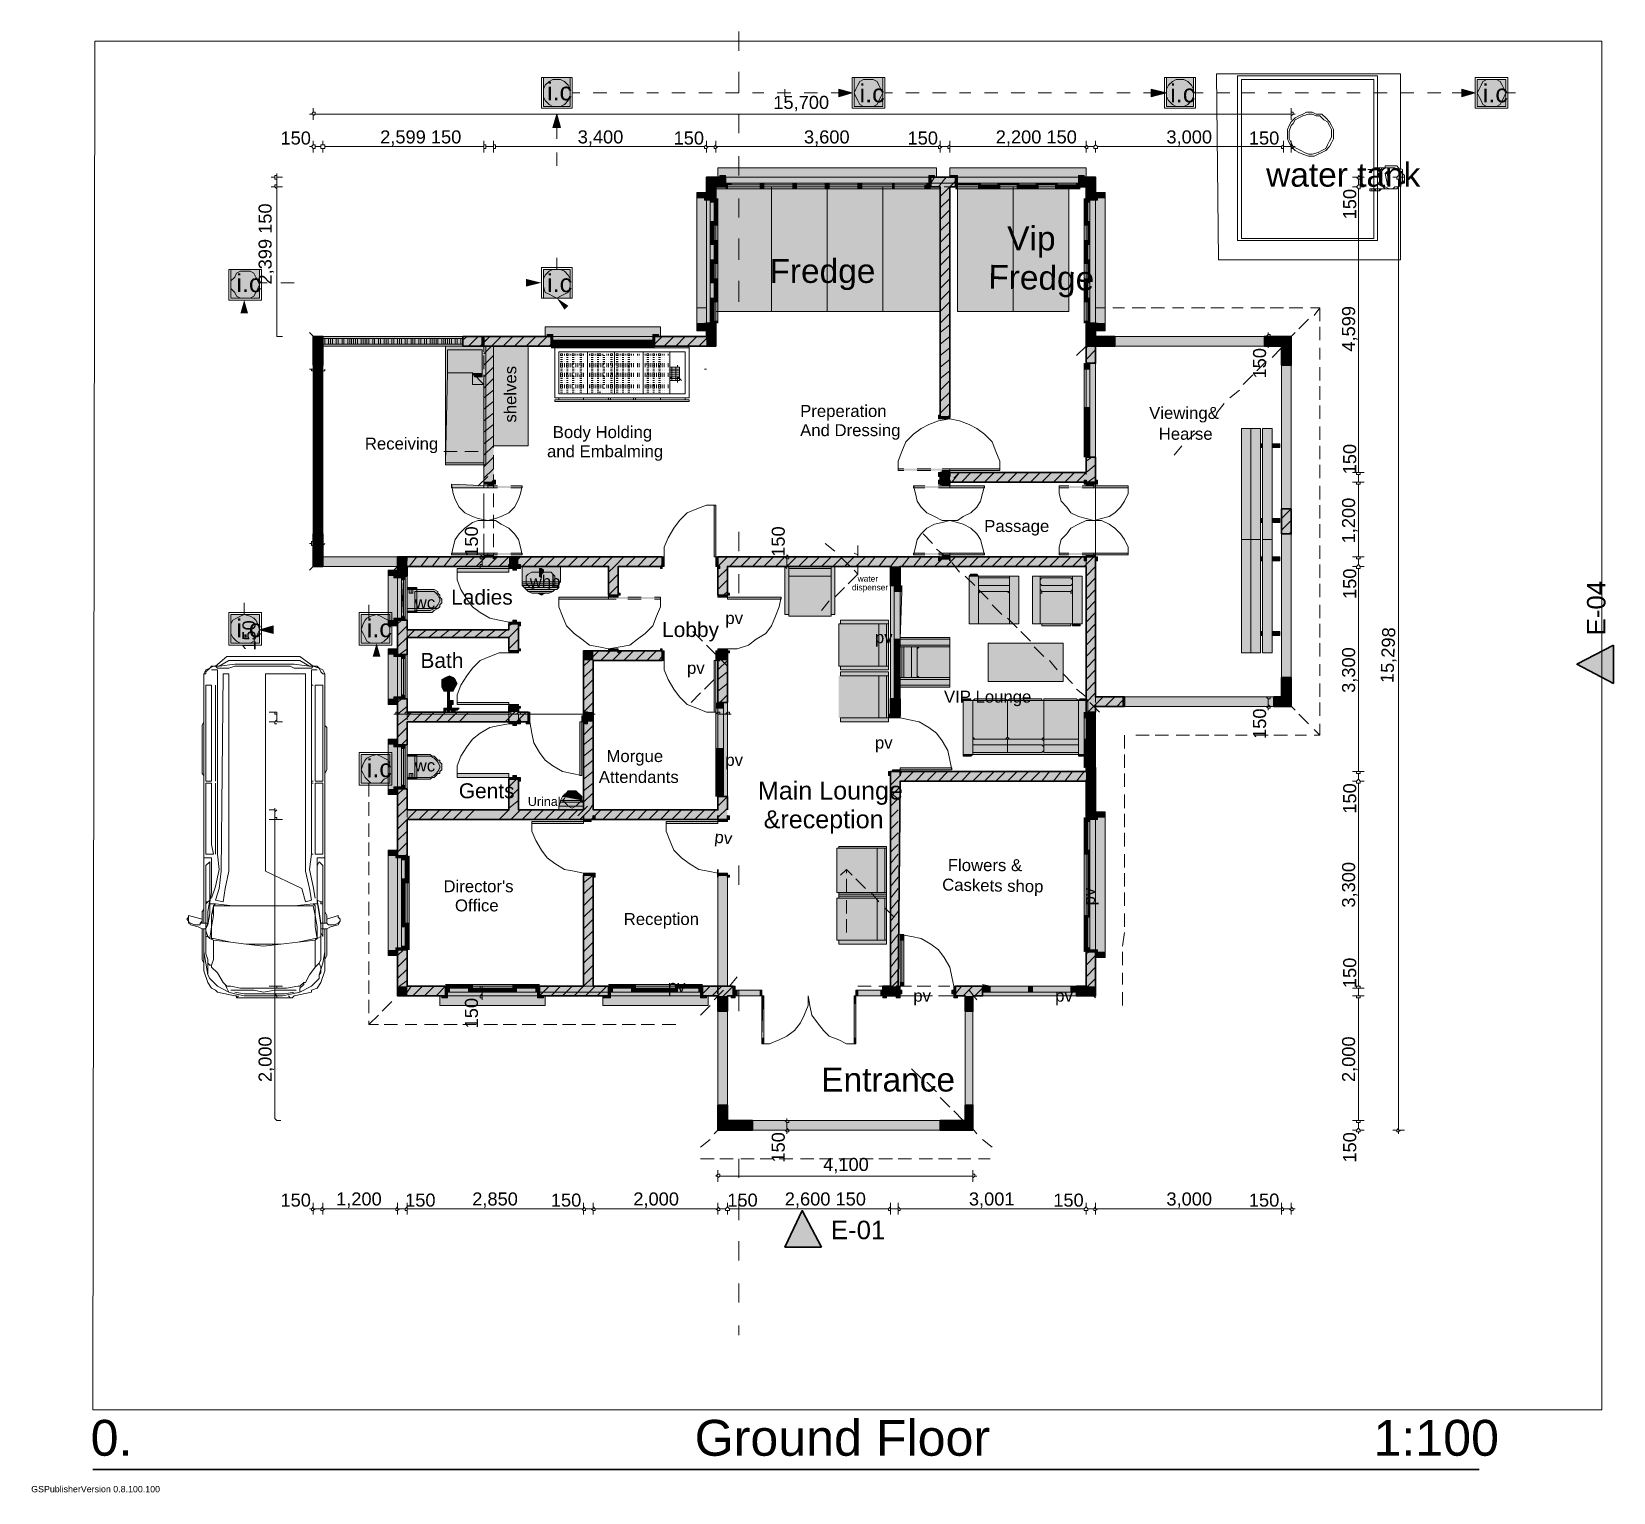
# Model space of a CAD drawing. Header units: millimetres. Extents: x 10281558 to 12820273, y 3651177 to 5996333.
import ezdxf

# ---------------------------------------------------------------- set-up
doc = ezdxf.new("R2010")
doc.units = ezdxf.units.MM
doc.layers.add('PDF_Geometry', color=7, linetype='Continuous', true_color=0x029e21)
doc.layers.add('PDF_Solid Fills', color=7, linetype='Continuous', true_color=0xffffff)
doc.layers.add('PDF_Text', color=7, linetype='Continuous')
doc.styles.add('PDF ArialMT', font='arial.ttf')

msp = doc.modelspace()

# ---------------------------------------------------------------- texts
at = {"layer": 'PDF_Text', "attachment_point": 4, "style": 'PDF ArialMT'}
for s, insert, char_height in [('i.c', (11108769, 5900065), 28643.1), ('15,700', (11471948, 5880774), 20952.3), ('i.c', (11610449, 5896987), 28810.3), ('i.c', (12109051, 5896987), 28810.3), ('i.c', (12610730, 5896987), 28810.3), ('150', (10680956, 5825374), 20952.3), ('2,599 150', (10841001, 5825374), 20952.3), ('3,400', (11158014, 5825374), 20952.3), ('150', (11311904, 5825374), 20952.3), ('3,600', (11521193, 5825374), 20952.3), ('150', (11687393, 5825374), 20952.3), ('2,200 150', (11828972, 5825374), 20952.3), ('3,000', (12102895, 5825374), 20952.3), ('150', (12235240, 5825374), 20952.3), ('water tank', (12262940, 5766332), 38412.3), ('Vip', (11847439, 5658609), 38412.3), ('Fredge', (11465793, 5606287), 38412.3), ('i.c', (10610167, 5592286), 28810.3), ('i.c', (11108769, 5592286), 28810.3), ('Preperation', (11515037, 5384383), 19206.13), ('Viewing&', (12075196, 5381305), 19206.1), ('Body Holding', (11118003, 5350527), 19206.13), ('And Dressing', (11515037, 5353605), 19206.13), ('Hearse', (12090584, 5350527), 19206.1), ('Receiving', (10816379, 5332060), 19206.1), ('and Embalming', (11108769, 5319750), 19206.13), ('Passage', (11810506, 5199716), 19206.1), ('whb', (11081069, 5113537), 19206.1), ('dispenser', (11598138, 5102613), 9601.9), ('water', (11607371, 5118003), 9601.9), ('wc', (10896402, 5079682), 19206.1), ('Ladies', (10954880, 5088222), 24008.2), ('i.c', (10610167, 5038284), 28810.3), ('i.c', (10819457, 5038284), 28810.3), ('pv', (11395004, 5051982), 19206.1), ('Lobby', (11293437, 5032822), 24008.2), ('pv', (11635072, 5021204), 19206.1), ('Bath', (10905635, 4986655), 24008.2), ('pv', (11333448, 4971959), 19206.1), ('VIP Lounge', (11745871, 4925792), 19206.1), ('pv', (11635072, 4851926), 19206.1), ('i.c', (10819457, 4813605), 28810.3), ('wc', (10896402, 4818070), 19206.1), ('Morgue', (11204181, 4830381), 19206.1), ('pv', (11395004, 4824225), 19206.1), ('Attendants', (11191870, 4799603), 19206.1), ('Gents', (10967191, 4777366), 24008.2), ('Main Lounge', (11447326, 4773594), 28810.32), ('Urinal', (11077992, 4760285), 14404), ('&reception', (11456559, 4727427), 28810.3), ('Flowers &', (11752028, 4658024), 19206.1), ("Director's", (10942569, 4624169), 19206.1), ('Office', (10961036, 4593391), 19206.1), ('Reception', (11231881, 4568769), 19206.1), ('pv', (11302670, 4461046), 19206.1), ('pv', (11696627, 4445657), 19206.1), ('pv', (11924384, 4445657), 19206.1), ('Entrance', (11548893, 4313615), 38412.3), ('4,100', (11551971, 4175678), 20952.3), ('150', (10680956, 4120278), 20952.3), ('1,200', (10770213, 4120278), 20952.3), ('150', (10881013, 4120278), 20952.3), ('2,850', (10988735, 4120278), 20952.3), ('150', (11114925, 4120278), 20952.3), ('2,000', (11247270, 4120278), 20952.3), ('150', (11398081, 4120278), 20952.3), ('2,600 150', (11490415, 4120278), 20952.3), ('3,001', (11785883, 4120278), 20952.3), ('150', (11921306, 4120278), 20952.3), ('3,000', (12102895, 4120278), 20952.3), ('150', (12235240, 4120278), 20952.3)]:
    msp.add_mtext(s, dxfattribs=dict(at, insert=insert, char_height=char_height))
for s, insert, char_height, rotation in [('150', (12397194, 5694937), 20952.3, 90), ('2,399 150', (10658243, 5590292), 20952.3, 90), ('Fredge', (11817009, 5597051), 38412, 358.955812), ('4,599', (12397194, 5482570), 20952.3, 90), ('150', (12252537, 5439481), 20952.3, 90), ('shelves', (11049989, 5368691), 19206.1, 90), ('150', (12397194, 5285591), 20952.3, 90), ('1,200', (12397194, 5174791), 20952.3, 90), ('150', (10987566, 5153246), 20952.3, 90), ('150', (11480012, 5153246), 20952.3, 90), ('150', (12397194, 5085535), 20952.3, 90), ('150', (10630542, 5002435), 20952.3, 90), ('15,298', (12458755, 4950471), 20952, 88.022087), ('3,300', (12397194, 4934723), 20952.3, 90), ('150', (12252537, 4860856), 20952.3, 90), ('150', (12397194, 4740822), 20952.3, 90), ('pv', (11377590, 4701056), 19206.1, 353.660336), ('3,300', (12397194, 4590010), 20952.3, 90), ('Caskets shop', (11742978, 4624167), 19205.85, 358.89609), ('pv', (11981557, 4593652), 19206.1, 90), ('150', (12397194, 4460744), 20952.3, 90), ('150', (10987566, 4396110), 20952.3, 90), ('2,000', (10658243, 4309932), 20952.3, 90), ('2,000', (12397194, 4309932), 20952.3, 90), ('150', (11480012, 4180664), 20952.3, 90), ('150', (12397194, 4180664), 20952.3, 90)]:
    msp.add_mtext(s, dxfattribs=dict(at, insert=insert, char_height=char_height, rotation=rotation))
at = {"layer": 'PDF_Text', "color": 161, "true_color": 0x3fa5ff, "insert": (12792996, 5027057), "char_height": 29632.6, "attachment_point": 4, "rotation": 90, "style": 'PDF ArialMT'}
msp.add_mtext('E-04', dxfattribs=at)
at = {"layer": 'PDF_Text', "color": 161, "true_color": 0x3fa5ff, "insert": (11564282, 4072266), "char_height": 29632.6, "attachment_point": 4, "style": 'PDF ArialMT'}
msp.add_mtext('E-01', dxfattribs=at)
at = {"layer": 'PDF_Text', "color": 14, "true_color": 0xa80e02, "attachment_point": 4, "style": 'PDF ArialMT'}
for s, insert, char_height in [('0.', (10376255, 3738373), 57620.6), ('Ground Floor', (11345759, 3738373), 57620.64), ('1:100', (12435296, 3738373), 57620.6)]:
    msp.add_mtext(s, dxfattribs=dict(at, insert=insert, char_height=char_height))
at = {"layer": 'PDF_Text', "color": 7, "true_color": 0xffffff, "insert": (10280844, 3656331), "char_height": 10162.68, "attachment_point": 4, "style": 'PDF ArialMT'}
msp.add_mtext('GSPublisherVersion 0.8.100.100', dxfattribs=at)

# ---------------------------------------------------------------- hatches: boundary and pattern name
at = {"layer": 'PDF_Solid Fills', "transparency": 33554559}
h = msp.add_hatch(color=256, dxfattribs=at)
h.paths.add_polyline_path([(10967519, 4909918), (10942898, 4909918), (10967519, 4909918)], flags=0)
h.paths.add_polyline_path([(10967519, 4909918), (10942898, 4909918), (10967519, 4909918)], flags=0)
h.paths.add_polyline_path([(10967519, 4909918), (10942898, 4909918), (10967519, 4909918)], flags=0)
h.paths.add_polyline_path([(10967519, 4909918), (10964441, 4909918), (10967519, 4909918)], flags=0)
h = msp.add_hatch(color=256, dxfattribs=at)
h.paths.add_polyline_path([(10958286, 4919151), (10949053, 4919151), (10958286, 4919151)], flags=0)
h.paths.add_polyline_path([(10958286, 4919151), (10949053, 4919151), (10958286, 4919151)], flags=0)
h.paths.add_polyline_path([(10958286, 4919151), (10949053, 4919151), (10958286, 4919151)], flags=0)
h = msp.add_hatch(color=256, dxfattribs=at)
h.paths.add_polyline_path([(10958286, 4916073), (10949053, 4916073), (10958286, 4916073)], flags=0)
h.paths.add_polyline_path([(10958286, 4916073), (10949053, 4916073), (10958286, 4916073)], flags=0)
h.paths.add_polyline_path([(10958286, 4916073), (10949053, 4916073), (10958286, 4916073)], flags=0)
h.paths.add_polyline_path([(10958286, 4916073), (10949053, 4916073), (10958286, 4916073)], flags=0)

# ---------------------------------------------------------------- linework, layer by layer
at = {"layer": 'PDF_Geometry', "color": 151, "lineweight": 18, "true_color": 0x80c1ff}
for points in [[(11416858, 5996333), (11416858, 5965556)], [(11416858, 5931702), (11416858, 5897848)], [(11416858, 5863994), (11416858, 5833217)], [(11416858, 5796285), (11416858, 5765508)], [(11416858, 5728576), (11416858, 5697800)], [(11416858, 5663945), (11416858, 5630091)], [(11416858, 5596237), (11416858, 5562382)], [(11416858, 5193063), (11416858, 5162286)], [(11416858, 5125354), (11416858, 5094577)], [(11416858, 4657549), (11416858, 4626772)], [(11416858, 4457501), (11416858, 4423647)], [(11416858, 4186666), (11416858, 4155890)], [(11416858, 4122035), (11416858, 4088181)], [(11416858, 4054327), (11416858, 4023550)], [(11416858, 3986618), (11416858, 3955842)], [(11416858, 3918910), (11416858, 3903521)]]:
    msp.add_lwpolyline(points, dxfattribs=at)
at = {"layer": 'PDF_Geometry', "color": 123, "lineweight": 18, "true_color": 0x70cdbd}
for points in [[(10379685, 3783492), (12801807, 3783492), (12801807, 5980945), (10382763, 5980945)], [(11364538, 5762431), (11989304, 5762431), (11989304, 5506984), (12303225, 5506984), (12303225, 4912995), (11989304, 4912995), (11989304, 4448268), (11792333, 4448268), (11792333, 4232831), (11383004, 4232831), (11383004, 4448268), (10869034, 4448268), (10869034, 5137665), (10733616, 5137665), (10733616, 5506984), (11364538, 5506984)], [(11379926, 5546994), (11740013, 5546994), (11740013, 5743965), (11379926, 5743965)], [(11767712, 5546994), (11946216, 5546994), (11946216, 5747042), (11767712, 5747042)]]:
    msp.add_lwpolyline(points, close=True, dxfattribs=at)
at = {"layer": 'PDF_Geometry', "color": 7, "lineweight": 13}
for points in [[(11149101, 5922469), (11149101, 5873227), (11099859, 5873227), (11099859, 5922469)], [(11102936, 5922469), (11146024, 5922469), (11146024, 5876304), (11102936, 5876304)], [(11146024, 5922469), (11146024, 5876304), (11102936, 5876304), (11102936, 5922469)], [(11146024, 5897848), (11146024, 5904003), (11142946, 5910158), (11136791, 5916314), (11130635, 5919391), (11124480, 5919391), (11118325, 5919391), (11112169, 5916314), (11106014, 5910158), (11102936, 5904003), (11102936, 5897848), (11102936, 5891692), (11106014, 5885537), (11112169, 5879382), (11118325, 5876304), (11124480, 5876304), (11130635, 5876304), (11136791, 5879382), (11142946, 5885537), (11146024, 5891692)], [(11650761, 5922469), (11650761, 5873227), (11598440, 5873227), (11598440, 5922469)], [(11601518, 5922469), (11647683, 5922469), (11647683, 5876304), (11601518, 5876304)], [(11647683, 5922469), (11647683, 5876304), (11601518, 5876304), (11601518, 5922469)], [(11647683, 5897848), (11644605, 5904003), (11641528, 5910158), (11638450, 5916314), (11632295, 5919391), (11623062, 5919391), (11616906, 5919391), (11610751, 5916314), (11607673, 5910158), (11604596, 5904003), (11601518, 5897848), (11604596, 5891692), (11607673, 5885537), (11610751, 5879382), (11616906, 5876304), (11623062, 5876304), (11632295, 5876304), (11638450, 5879382), (11641528, 5885537), (11644605, 5891692)], [(12149342, 5922469), (12149342, 5873227), (12100100, 5873227), (12100100, 5922469)], [(12103177, 5922469), (12146264, 5922469), (12146264, 5876304), (12103177, 5876304)], [(12146264, 5922469), (12146264, 5876304), (12103177, 5876304), (12103177, 5922469)], [(12146264, 5897848), (12146264, 5904003), (12143187, 5910158), (12137032, 5916314), (12130876, 5919391), (12124721, 5919391), (12118566, 5919391), (12112410, 5916314), (12106255, 5910158), (12103177, 5904003), (12103177, 5897848), (12103177, 5891692), (12106255, 5885537), (12112410, 5879382), (12118566, 5876304), (12124721, 5876304), (12130876, 5876304), (12137032, 5879382), (12143187, 5885537), (12146264, 5891692)], [(12651001, 5922469), (12651001, 5873227), (12598681, 5873227), (12598681, 5922469)], [(12601759, 5919391), (12647924, 5919391), (12647924, 5876304), (12601759, 5876304)], [(12647924, 5919391), (12647924, 5876304), (12601759, 5876304), (12601759, 5919391)], [(12647924, 5897848), (12644846, 5904003), (12641768, 5910158), (12638691, 5916314), (12632535, 5919391), (12626380, 5919391), (12617147, 5919391), (12610992, 5916314), (12607914, 5910158), (12604837, 5904003), (12601759, 5897848), (12604837, 5891692), (12607914, 5885537), (12610992, 5879382), (12617147, 5876304), (12626380, 5876304), (12632535, 5876304), (12638691, 5879382), (12641768, 5885537), (12644846, 5891692)], [(10650520, 5614703), (10650520, 5565460), (10598199, 5565460), (10598199, 5614703)], [(10601277, 5614703), (10647442, 5614703), (10647442, 5568538), (10601277, 5568538)], [(10647442, 5614703), (10647442, 5568538), (10601277, 5568538), (10601277, 5614703)], [(10647442, 5590081), (10644364, 5596237), (10641287, 5602392), (10638209, 5608547), (10632054, 5611625), (10622821, 5611625), (10616665, 5611625), (10610510, 5608547), (10607432, 5602392), (10601277, 5596237), (10601277, 5590081), (10601277, 5583926), (10607432, 5577771), (10610510, 5571615), (10616665, 5568538), (10622821, 5568538), (10632054, 5568538), (10638209, 5571615), (10641287, 5577771), (10644364, 5583926)], [(11149101, 5617780), (11149101, 5568538), (11099859, 5568538), (11099859, 5617780)], [(11102936, 5614703), (11146024, 5614703), (11146024, 5568538), (11102936, 5568538)], [(11146024, 5614703), (11146024, 5568538), (11102936, 5568538), (11102936, 5614703)], [(11146024, 5593159), (11146024, 5599314), (11142946, 5605470), (11136791, 5611625), (11130635, 5614703), (11124480, 5614703), (11118325, 5614703), (11112169, 5611625), (11106014, 5605470), (11102936, 5599314), (11102936, 5593159), (11102936, 5587004), (11106014, 5577771), (11112169, 5574693), (11118325, 5571615), (11124480, 5568538), (11130635, 5571615), (11136791, 5574693), (11142946, 5577771), (11146024, 5587004)], [(10650520, 5063801), (10650520, 5011480), (10598199, 5011480), (10598199, 5063801)], [(10601277, 5060723), (10647442, 5060723), (10647442, 5014558), (10601277, 5014558)], [(10647442, 5060723), (10647442, 5014558), (10601277, 5014558), (10601277, 5060723)], [(10647442, 5036102), (10644364, 5045335), (10641287, 5051490), (10638209, 5054568), (10632054, 5057645), (10622821, 5060723), (10616665, 5057645), (10610510, 5054568), (10604355, 5051490), (10601277, 5045335), (10601277, 5036102), (10601277, 5029946), (10604355, 5023791), (10610510, 5017636), (10616665, 5014558), (10622821, 5014558), (10632054, 5014558), (10638209, 5017636), (10641287, 5023791), (10644364, 5029946)], [(10859801, 5063801), (10859801, 5011480), (10807480, 5011480), (10807480, 5063801)], [(10810558, 5060723), (10856723, 5060723), (10856723, 5014558), (10810558, 5014558)], [(10856723, 5060723), (10856723, 5014558), (10810558, 5014558), (10810558, 5060723)], [(10856723, 5036102), (10856723, 5045335), (10853645, 5051490), (10847490, 5054568), (10841335, 5057645), (10835179, 5060723), (10825946, 5057645), (10819791, 5054568), (10816713, 5051490), (10813636, 5045335), (10810558, 5036102), (10813636, 5029946), (10816713, 5023791), (10819791, 5017636), (10825946, 5014558), (10835179, 5014558), (10841335, 5014558), (10847490, 5017636), (10853645, 5023791), (10856723, 5029946)], [(10859801, 4839131), (10859801, 4786811), (10807480, 4786811), (10807480, 4839131)], [(10810558, 4836054), (10856723, 4836054), (10856723, 4789889), (10810558, 4789889)], [(10856723, 4836054), (10856723, 4789889), (10810558, 4789889), (10810558, 4836054)], [(10856723, 4811432), (10856723, 4820665), (10853645, 4826821), (10847490, 4829898), (10841335, 4832976), (10835179, 4836054), (10825946, 4832976), (10819791, 4829898), (10816713, 4826821), (10813636, 4820665), (10810558, 4811432), (10813636, 4805277), (10816713, 4799122), (10819791, 4796044), (10825946, 4789889), (10835179, 4789889), (10841335, 4789889), (10847490, 4796044), (10853645, 4799122), (10856723, 4805277)], [(11127558, 4746801), (11127558, 4752957), (11130635, 4759112), (11130635, 4762190), (11133713, 4768345), (11136791, 4771423), (11139868, 4774500), (11142946, 4777578), (11146024, 4777578), (11149101, 4777578), (11152179, 4777578), (11155257, 4777578), (11158334, 4774500), (11161412, 4771423), (11164490, 4768345), (11164490, 4762190), (11167567, 4759112), (11167567, 4752957), (11167567, 4746801), (11149101, 4746801)], [(11164490, 4762190), (11161412, 4765267), (11158334, 4771423), (11155257, 4771423), (11149101, 4774500), (11142946, 4771423), (11139868, 4771423), (11136791, 4765267), (11133713, 4762190), (11136791, 4759112), (11139868, 4756034), (11142946, 4752957), (11149101, 4749879), (11155257, 4752957), (11158334, 4756034), (11161412, 4759112)]]:
    msp.add_lwpolyline(points, close=True, dxfattribs=at)
at = {"layer": 'PDF_Geometry', "lineweight": 20}
for points in [[(12478652, 5750120), (12478652, 5630091), (12186274, 5630091), (12183196, 5928624), (12478652, 5928624), (12478652, 5774741)], [(12444798, 5743965), (12441720, 5743965), (12438643, 5743965), (12438643, 5740887), (12441720, 5740887), (12441720, 5743965), (12441720, 5774741), (12438643, 5777819), (12438643, 5774741), (12435565, 5774741), (12435565, 5777819), (12438643, 5777819), (12441720, 5777819), (12441720, 5925547), (12217051, 5925547), (12217051, 5660868), (12441720, 5660868), (12441720, 5740887)], [(12426332, 5774741), (12426332, 5774741)], [(12429410, 5774741), (12429410, 5774741)], [(12432487, 5774741), (12432487, 5774741)], [(12438643, 5774741), (12441720, 5774741)], [(12454031, 5743965), (12450953, 5747042), (12444798, 5750120), (12441720, 5753198), (12441720, 5759353), (12441720, 5765508), (12441720, 5768586), (12444798, 5774741), (12447876, 5774741)], [(12450953, 5774741), (12447876, 5774741), (12444798, 5774741), (12444798, 5777819), (12447876, 5777819), (12447876, 5774741), (12447876, 5777819), (12450953, 5777819)], [(12444798, 5777819), (12444798, 5777819)], [(12444798, 5774741), (12444798, 5774741)], [(12450953, 5777819), (12450953, 5774741), (12450953, 5777819)], [(12450953, 5777819), (12450953, 5777819)], [(12450953, 5777819), (12454031, 5777819), (12450953, 5777819)], [(12454031, 5777819), (12454031, 5780897), (12460186, 5780897), (12466342, 5780897), (12472497, 5780897), (12475575, 5777819), (12481730, 5774741), (12481730, 5771664), (12481730, 5768586), (12484808, 5765508), (12484808, 5759353), (12484808, 5756275), (12481730, 5753198), (12481730, 5756275), (12484808, 5756275), (12484808, 5753198), (12481730, 5753198), (12478652, 5750120), (12475575, 5747042), (12472497, 5743965), (12466342, 5743965), (12460186, 5743965), (12457109, 5743965)], [(12454031, 5777819), (12454031, 5777819)], [(12454031, 5768586), (12457109, 5771664), (12457109, 5768586), (12454031, 5768586), (12457109, 5753198), (12460186, 5753198), (12457109, 5768586)], [(12478652, 5771664), (12481730, 5771664), (12478652, 5771664), (12478652, 5753198)], [(12438643, 5743965), (12435565, 5743965), (12432487, 5743965), (12432487, 5740887), (12432487, 5743965), (12432487, 5740887), (12429410, 5740887)], [(12429410, 5740887), (12429410, 5743965), (12429410, 5740887)], [(12429410, 5743965), (12432487, 5743965)], [(12432487, 5740887), (12435565, 5740887), (12435565, 5743965)], [(12438643, 5740887), (12438643, 5740887)], [(12441720, 5743965), (12441720, 5740887), (12444798, 5740887)], [(12441720, 5740887), (12441720, 5740887)], [(12447876, 5743965), (12447876, 5743965)], [(12454031, 5743965), (12454031, 5743965)], [(12454031, 5743965), (12454031, 5743965)], [(12454031, 5743965), (12454031, 5743965)], [(12460186, 5753198), (12457109, 5750120), (12457109, 5753198)], [(10752082, 5503907), (10752082, 5494674), (10749005, 5494674), (10749005, 5503907), (10752082, 5503907), (10752082, 5494674), (10758238, 5494674), (10761315, 5494674), (10761315, 5503907), (10758238, 5503907), (10761315, 5503907), (10764393, 5503907), (10764393, 5494674), (10764393, 5503907), (10770548, 5503907), (10770548, 5494674), (10764393, 5494674), (10764393, 5503907), (10770548, 5503907), (10773626, 5503907), (10773626, 5494674), (10770548, 5494674)], [(10752082, 5494674), (10752082, 5503907), (10758238, 5503907), (10758238, 5494674), (10758238, 5503907), (10761315, 5503907), (10758238, 5503907), (10752082, 5503907), (10752082, 5494674), (10749005, 5494674), (10749005, 5503907), (10752082, 5503907), (10749005, 5503907), (10752082, 5503907), (10758238, 5503907), (10758238, 5494674), (10752082, 5494674), (10758238, 5494674), (10761315, 5494674), (10764393, 5494674), (10761315, 5494674), (10761315, 5503907), (10764393, 5503907), (10770548, 5503907), (10773626, 5503907), (10779781, 5503907), (10779781, 5494674), (10782859, 5494674), (10779781, 5494674), (10773626, 5494674), (10773626, 5503907), (10773626, 5494674), (10770548, 5494674), (10764393, 5494674), (10764393, 5503907), (10770548, 5503907), (10773626, 5503907), (10773626, 5494674), (10779781, 5494674), (10782859, 5494674), (10789014, 5494674), (10792092, 5494674)], [(10862878, 5494674), (10869034, 5494674), (10862878, 5494674), (10859801, 5494674), (10862878, 5494674), (10859801, 5494674), (10859801, 5503907), (10859801, 5494674), (10853645, 5494674), (10850568, 5494674), (10847490, 5494674), (10850568, 5494674), (10853645, 5494674), (10850568, 5494674), (10847490, 5494674), (10841335, 5494674), (10841335, 5503907), (10838257, 5503907), (10832102, 5503907), (10838257, 5503907), (10832102, 5503907), (10832102, 5494674), (10829024, 5494674), (10829024, 5503907), (10822869, 5503907), (10819791, 5503907), (10819791, 5494674), (10819791, 5503907), (10822869, 5503907), (10829024, 5503907), (10829024, 5494674), (10832102, 5494674), (10829024, 5494674), (10822869, 5494674), (10819791, 5494674), (10819791, 5503907), (10816713, 5503907), (10813636, 5503907), (10810558, 5503907), (10804403, 5503907), (10804403, 5494674), (10804403, 5503907), (10801325, 5503907), (10798247, 5503907), (10795170, 5503907), (10792092, 5503907), (10792092, 5494674), (10795170, 5494674), (10795170, 5503907), (10795170, 5494674), (10792092, 5494674), (10789014, 5494674), (10789014, 5503907), (10782859, 5503907), (10779781, 5503907), (10773626, 5503907), (10773626, 5494674), (10770548, 5494674), (10770548, 5503907), (10773626, 5503907), (10773626, 5494674), (10770548, 5494674), (10770548, 5503907), (10770548, 5494674), (10764393, 5494674), (10770548, 5494674), (10773626, 5494674), (10773626, 5503907), (10770548, 5503907), (10764393, 5503907), (10761315, 5503907), (10758238, 5503907)], [(10770548, 5503907), (10770548, 5494674), (10764393, 5494674), (10761315, 5494674), (10758238, 5494674)], [(10764393, 5503907), (10761315, 5503907), (10761315, 5494674), (10761315, 5503907), (10764393, 5503907), (10764393, 5494674)], [(10761315, 5503907), (10761315, 5494674)], [(10789014, 5503907), (10789014, 5494674), (10789014, 5503907), (10792092, 5503907), (10789014, 5503907), (10782859, 5503907), (10779781, 5503907), (10782859, 5503907), (10782859, 5494674), (10779781, 5494674), (10779781, 5503907), (10779781, 5494674), (10779781, 5503907), (10782859, 5503907), (10782859, 5494674), (10782859, 5503907), (10779781, 5503907), (10773626, 5503907), (10773626, 5494674), (10779781, 5494674), (10773626, 5494674), (10773626, 5503907), (10773626, 5494674), (10779781, 5494674), (10782859, 5494674), (10789014, 5494674), (10792092, 5494674), (10792092, 5503907), (10789014, 5503907), (10789014, 5494674), (10782859, 5494674), (10782859, 5503907), (10789014, 5503907), (10792092, 5503907), (10795170, 5503907), (10798247, 5503907), (10801325, 5503907), (10801325, 5494674), (10804403, 5494674), (10804403, 5503907), (10801325, 5503907), (10798247, 5503907), (10798247, 5494674), (10795170, 5494674), (10792092, 5494674), (10792092, 5503907), (10795170, 5503907), (10795170, 5494674), (10798247, 5494674), (10801325, 5494674), (10798247, 5494674), (10798247, 5503907), (10798247, 5494674), (10795170, 5494674), (10798247, 5494674), (10795170, 5494674), (10792092, 5494674), (10792092, 5503907), (10795170, 5503907), (10798247, 5503907)], [(10779781, 5503907), (10773626, 5503907), (10779781, 5503907)], [(10779781, 5494674), (10779781, 5503907)], [(10810558, 5494674), (10804403, 5494674), (10810558, 5494674), (10813636, 5494674), (10810558, 5494674), (10810558, 5503907), (10804403, 5503907), (10810558, 5503907), (10813636, 5503907), (10810558, 5503907), (10810558, 5494674), (10804403, 5494674), (10801325, 5494674), (10801325, 5503907), (10798247, 5503907), (10795170, 5503907), (10795170, 5494674), (10792092, 5494674), (10789014, 5494674), (10782859, 5494674), (10789014, 5494674)], [(10782859, 5494674), (10782859, 5503907), (10789014, 5503907), (10782859, 5503907)], [(10792092, 5503907), (10795170, 5503907), (10795170, 5494674)], [(10795170, 5503907), (10798247, 5503907), (10801325, 5503907)], [(10810558, 5503907), (10804403, 5503907), (10810558, 5503907), (10810558, 5494674), (10804403, 5494674), (10804403, 5503907), (10801325, 5503907), (10801325, 5494674), (10801325, 5503907), (10804403, 5503907), (10801325, 5503907), (10801325, 5494674), (10798247, 5494674), (10801325, 5494674), (10804403, 5494674), (10810558, 5494674), (10813636, 5494674), (10813636, 5503907), (10813636, 5494674), (10816713, 5494674), (10819791, 5494674), (10816713, 5494674), (10819791, 5494674), (10822869, 5494674), (10822869, 5503907), (10822869, 5494674), (10819791, 5494674), (10816713, 5494674), (10816713, 5503907), (10813636, 5503907), (10813636, 5494674)], [(10798247, 5494674), (10798247, 5503907), (10798247, 5494674), (10801325, 5494674), (10804403, 5494674), (10801325, 5494674)], [(10804403, 5503907), (10804403, 5494674)], [(10813636, 5503907), (10813636, 5494674), (10810558, 5494674), (10813636, 5494674), (10813636, 5503907), (10816713, 5503907), (10816713, 5494674), (10813636, 5494674), (10816713, 5494674), (10816713, 5503907), (10819791, 5503907), (10822869, 5503907), (10829024, 5503907), (10832102, 5503907), (10832102, 5494674), (10838257, 5494674), (10841335, 5494674), (10847490, 5494674), (10847490, 5503907), (10850568, 5503907), (10853645, 5503907), (10853645, 5494674), (10859801, 5494674), (10859801, 5503907), (10853645, 5503907), (10850568, 5503907), (10847490, 5503907), (10850568, 5503907), (10853645, 5503907), (10853645, 5494674), (10859801, 5494674), (10859801, 5503907), (10853645, 5503907)], [(10819791, 5494674), (10822869, 5494674), (10829024, 5494674), (10832102, 5494674), (10838257, 5494674), (10838257, 5503907), (10838257, 5494674), (10832102, 5494674), (10832102, 5503907), (10829024, 5503907), (10822869, 5503907), (10822869, 5494674), (10829024, 5494674), (10822869, 5494674), (10819791, 5494674), (10819791, 5503907), (10816713, 5503907), (10819791, 5503907)], [(10816713, 5503907), (10816713, 5494674)], [(10822869, 5494674), (10822869, 5503907)], [(10869034, 5503907), (10872111, 5503907), (10869034, 5503907), (10862878, 5503907), (10859801, 5503907), (10859801, 5494674), (10859801, 5503907), (10859801, 5494674), (10853645, 5494674), (10853645, 5503907), (10850568, 5503907), (10847490, 5503907), (10847490, 5494674), (10841335, 5494674), (10838257, 5494674), (10832102, 5494674), (10832102, 5503907), (10829024, 5503907), (10832102, 5503907), (10838257, 5503907), (10841335, 5503907), (10847490, 5503907), (10847490, 5494674), (10850568, 5494674), (10850568, 5503907), (10850568, 5494674), (10853645, 5494674), (10853645, 5503907), (10859801, 5503907), (10859801, 5494674), (10853645, 5494674), (10850568, 5494674), (10847490, 5494674), (10841335, 5494674), (10841335, 5503907), (10847490, 5503907), (10850568, 5503907), (10850568, 5494674)], [(10832102, 5494674), (10829024, 5494674), (10829024, 5503907), (10832102, 5503907)], [(10829024, 5503907), (10829024, 5494674)], [(10838257, 5494674), (10841335, 5494674), (10838257, 5494674)], [(10841335, 5503907), (10847490, 5503907), (10847490, 5494674), (10841335, 5494674)], [(10847490, 5494674), (10847490, 5503907)], [(10850568, 5503907), (10850568, 5494674), (10850568, 5503907), (10853645, 5503907), (10859801, 5503907), (10862878, 5503907), (10869034, 5503907), (10869034, 5494674), (10872111, 5494674), (10872111, 5503907), (10869034, 5503907), (10862878, 5503907), (10862878, 5494674), (10859801, 5494674), (10862878, 5494674), (10869034, 5494674), (10869034, 5503907), (10872111, 5503907), (10875189, 5503907), (10881344, 5503907), (10875189, 5503907), (10875189, 5494674), (10881344, 5494674), (10884422, 5494674), (10890577, 5494674), (10890577, 5503907), (10884422, 5503907), (10884422, 5494674), (10890577, 5494674), (10893655, 5494674), (10896733, 5494674), (10893655, 5494674), (10896733, 5494674), (10902888, 5494674), (10902888, 5503907), (10902888, 5494674), (10905966, 5494674), (10905966, 5503907), (10905966, 5494674), (10912121, 5494674), (10915199, 5494674), (10912121, 5494674)], [(10853645, 5494674), (10853645, 5503907), (10859801, 5503907), (10859801, 5494674), (10859801, 5503907), (10862878, 5503907), (10859801, 5503907), (10862878, 5503907), (10862878, 5494674), (10869034, 5494674), (10872111, 5494674), (10872111, 5503907), (10872111, 5494674), (10869034, 5494674), (10862878, 5494674), (10862878, 5503907), (10862878, 5494674), (10862878, 5503907), (10869034, 5503907), (10869034, 5494674), (10869034, 5503907), (10872111, 5503907), (10872111, 5494674), (10875189, 5494674), (10875189, 5503907), (10881344, 5503907), (10881344, 5494674), (10875189, 5494674), (10872111, 5494674), (10869034, 5494674), (10872111, 5494674), (10875189, 5494674), (10875189, 5503907), (10872111, 5503907), (10872111, 5494674), (10875189, 5494674), (10881344, 5494674), (10884422, 5494674), (10890577, 5494674), (10890577, 5503907), (10893655, 5503907), (10896733, 5503907), (10896733, 5494674), (10902888, 5494674), (10905966, 5494674), (10905966, 5503907), (10902888, 5503907), (10896733, 5503907), (10893655, 5503907), (10890577, 5503907), (10893655, 5503907), (10896733, 5503907), (10896733, 5494674), (10902888, 5494674), (10905966, 5494674), (10905966, 5503907), (10902888, 5503907), (10896733, 5503907)], [(10862878, 5503907), (10869034, 5503907), (10869034, 5494674)], [(10902888, 5494674), (10902888, 5503907), (10905966, 5503907), (10905966, 5494674), (10902888, 5494674), (10896733, 5494674), (10896733, 5503907), (10893655, 5503907), (10890577, 5503907), (10890577, 5494674), (10884422, 5494674), (10881344, 5494674), (10875189, 5494674), (10875189, 5503907), (10872111, 5503907), (10875189, 5503907), (10881344, 5503907), (10884422, 5503907), (10890577, 5503907), (10890577, 5494674), (10893655, 5494674), (10893655, 5503907), (10893655, 5494674), (10896733, 5494674), (10896733, 5503907), (10902888, 5503907), (10902888, 5494674), (10896733, 5494674), (10893655, 5494674), (10890577, 5494674), (10884422, 5494674), (10884422, 5503907), (10884422, 5494674), (10884422, 5503907), (10884422, 5494674), (10884422, 5503907), (10881344, 5503907), (10875189, 5503907)], [(10872111, 5503907), (10875189, 5503907), (10875189, 5494674), (10872111, 5494674)], [(10881344, 5503907), (10881344, 5494674), (10875189, 5494674)], [(10881344, 5494674), (10881344, 5503907), (10881344, 5494674)], [(10893655, 5494674), (10890577, 5494674), (10893655, 5494674), (10893655, 5503907), (10890577, 5503907), (10884422, 5503907), (10881344, 5503907), (10884422, 5503907), (10884422, 5494674), (10884422, 5503907), (10890577, 5503907), (10884422, 5503907), (10884422, 5494674), (10884422, 5503907), (10881344, 5503907), (10881344, 5494674)], [(10884422, 5494674), (10881344, 5494674), (10884422, 5494674)], [(10884422, 5503907), (10884422, 5503907)], [(10890577, 5494674), (10890577, 5503907)], [(10893655, 5503907), (10893655, 5494674), (10893655, 5503907), (10896733, 5503907), (10902888, 5503907), (10905966, 5503907), (10912121, 5503907), (10912121, 5494674), (10915199, 5494674), (10915199, 5503907), (10912121, 5503907), (10905966, 5503907), (10905966, 5494674), (10912121, 5494674), (10912121, 5503907)], [(10902888, 5503907), (10896733, 5503907), (10896733, 5494674)], [(10933665, 5503907), (10933665, 5494674), (10930587, 5494674), (10927509, 5494674), (10930587, 5494674), (10927509, 5494674), (10924432, 5494674), (10924432, 5503907), (10924432, 5494674), (10921354, 5494674), (10915199, 5494674), (10912121, 5494674), (10905966, 5494674), (10912121, 5494674), (10912121, 5503907), (10915199, 5503907), (10921354, 5503907), (10921354, 5494674), (10924432, 5494674), (10924432, 5503907), (10921354, 5503907)], [(10927509, 5503907), (10927509, 5494674), (10927509, 5503907), (10924432, 5503907), (10924432, 5494674), (10927509, 5494674), (10930587, 5494674), (10933665, 5494674), (10933665, 5503907), (10933665, 5494674), (10939820, 5494674), (10933665, 5494674), (10930587, 5494674), (10930587, 5503907), (10927509, 5503907), (10930587, 5503907), (10933665, 5503907), (10939820, 5503907), (10942898, 5503907), (10942898, 5494674), (10939820, 5494674), (10939820, 5503907), (10933665, 5503907), (10930587, 5503907), (10930587, 5494674), (10930587, 5503907), (10933665, 5503907), (10939820, 5503907), (10939820, 5494674), (10942898, 5494674), (10939820, 5494674), (10933665, 5494674), (10930587, 5494674), (10930587, 5503907), (10927509, 5503907), (10924432, 5503907), (10921354, 5503907), (10915199, 5503907), (10915199, 5494674)], [(10915199, 5503907), (10921354, 5503907), (10924432, 5503907)], [(10924432, 5494674), (10921354, 5494674)], [(10927509, 5494674), (10927509, 5503907), (10930587, 5503907)], [(10933665, 5494674), (10933665, 5503907), (10939820, 5503907), (10939820, 5494674), (10933665, 5494674), (10930587, 5494674)], [(10939820, 5503907), (10942898, 5503907)], [(10942898, 5494674), (10939820, 5494674)], [(10949053, 5494674), (10945975, 5494674), (10945975, 5503907), (10942898, 5503907), (10942898, 5494674), (10945975, 5494674)], [(10952131, 5503907), (10952131, 5494674), (10949053, 5494674), (10949053, 5503907), (10949053, 5494674), (10945975, 5494674), (10942898, 5494674), (10945975, 5494674), (10945975, 5503907)], [(10949053, 5503907), (10945975, 5503907), (10949053, 5503907), (10952131, 5503907), (10955208, 5503907), (10952131, 5503907), (10955208, 5503907), (10955208, 5494674), (10952131, 5494674), (10952131, 5503907), (10949053, 5503907), (10952131, 5503907), (10949053, 5503907), (10949053, 5494674), (10952131, 5494674), (10955208, 5494674), (10955208, 5503907), (10961364, 5503907), (10961364, 5494674), (10961364, 5503907), (10961364, 5494674)], [(10952131, 5494674), (10952131, 5503907), (10955208, 5503907), (10961364, 5503907), (10955208, 5503907), (10955208, 5494674), (10961364, 5494674), (10961364, 5503907), (10964441, 5503907), (10964441, 5494674), (10964441, 5503907), (10970597, 5503907), (10973674, 5503907), (10970597, 5503907), (10970597, 5494674), (10964441, 5494674)], [(10961364, 5503907), (10964441, 5503907), (10970597, 5503907), (10970597, 5494674), (10964441, 5494674), (10961364, 5494674), (10955208, 5494674)], [(10955208, 5503907), (10961364, 5503907), (10964441, 5503907)], [(10970597, 5503907), (10964441, 5503907), (10964441, 5494674), (10970597, 5494674)], [(11127558, 5503907), (11127558, 5503907)], [(11127558, 5503907), (11127558, 5503907)], [(11127558, 5503907), (11127558, 5503907)], [(11127558, 5488518), (11127558, 5488518)], [(11167567, 5488518), (11167567, 5488518)], [(11207577, 5488518), (11207577, 5488518)], [(11207577, 5488518), (11207577, 5488518)], [(11210654, 5488518), (11210654, 5488518)], [(11247586, 5488518), (11247586, 5488518)], [(11247586, 5488518), (11247586, 5488518)], [(11250664, 5488518), (11250664, 5488518)], [(11250664, 5488518), (11250664, 5488518)], [(11250664, 5488518), (11250664, 5488518)], [(11290674, 5488518), (11290674, 5488518)], [(11330683, 5488518), (11330683, 5488518)], [(11133713, 5473130), (11130635, 5473130), (11133713, 5473130)], [(11133713, 5470052), (11130635, 5470052), (11133713, 5470052)], [(11133713, 5466975), (11130635, 5466975), (11133713, 5466975)], [(11136791, 5476208), (11136791, 5479285), (11136791, 5476208)], [(11136791, 5473130), (11136791, 5473130)], [(11136791, 5470052), (11136791, 5470052)], [(11136791, 5466975), (11136791, 5466975)], [(11136791, 5460819), (11136791, 5463897), (11136791, 5460819)], [(11136791, 5457742), (11136791, 5460819), (11136791, 5457742)], [(11142946, 5473130), (11139868, 5473130), (11142946, 5473130)], [(11142946, 5470052), (11139868, 5470052), (11142946, 5470052)], [(11142946, 5466975), (11139868, 5466975), (11142946, 5466975)], [(11146024, 5479285), (11146024, 5476208), (11146024, 5479285)], [(11146024, 5473130), (11146024, 5473130)], [(11146024, 5470052), (11146024, 5470052)], [(11146024, 5466975), (11146024, 5466975)], [(11146024, 5460819), (11146024, 5463897), (11146024, 5460819)], [(11146024, 5457742), (11146024, 5460819), (11146024, 5457742)], [(11149101, 5476208), (11152179, 5476208)], [(11149101, 5473130), (11152179, 5473130), (11149101, 5473130)], [(11149101, 5470052), (11152179, 5470052), (11149101, 5470052)], [(11149101, 5466975), (11152179, 5466975), (11149101, 5466975)], [(11155257, 5476208), (11155257, 5479285), (11155257, 5476208)], [(11155257, 5473130), (11155257, 5473130)], [(11155257, 5470052), (11155257, 5470052)], [(11155257, 5466975), (11155257, 5466975)], [(11155257, 5463897), (11155257, 5460819), (11155257, 5463897)], [(11155257, 5457742), (11155257, 5460819), (11155257, 5457742)], [(11158334, 5476208), (11158334, 5479285), (11158334, 5476208)], [(11158334, 5473130), (11158334, 5473130)], [(11158334, 5473130), (11158334, 5473130)], [(11158334, 5470052), (11158334, 5470052)], [(11158334, 5466975), (11158334, 5466975)], [(11158334, 5463897), (11158334, 5460819), (11158334, 5463897)], [(11158334, 5457742), (11158334, 5460819), (11158334, 5457742)], [(11164490, 5473130), (11161412, 5473130), (11164490, 5473130)], [(11164490, 5470052), (11161412, 5470052), (11164490, 5470052)], [(11164490, 5466975), (11161412, 5466975), (11164490, 5466975)], [(11167567, 5479285), (11167567, 5476208), (11167567, 5479285)], [(11167567, 5473130), (11167567, 5473130)], [(11167567, 5470052), (11167567, 5470052)], [(11167567, 5470052), (11167567, 5470052)], [(11167567, 5466975), (11167567, 5466975)], [(11167567, 5463897), (11167567, 5460819), (11167567, 5463897)], [(11167567, 5457742), (11167567, 5460819), (11167567, 5457742)], [(11173723, 5479285), (11173723, 5479285)], [(11173723, 5470052), (11173723, 5466975)], [(11176800, 5476208), (11176800, 5479285), (11176800, 5476208)], [(11176800, 5473130), (11176800, 5473130)], [(11176800, 5470052), (11176800, 5470052)], [(11176800, 5466975), (11176800, 5466975)], [(11176800, 5466975), (11176800, 5466975)], [(11176800, 5463897), (11176800, 5460819), (11176800, 5463897)], [(11176800, 5457742), (11176800, 5460819), (11176800, 5457742)], [(11182956, 5473130), (11179878, 5473130), (11182956, 5473130)], [(11179878, 5470052), (11182956, 5470052), (11179878, 5470052)], [(11179878, 5466975), (11182956, 5466975), (11179878, 5466975)], [(11186033, 5476208), (11186033, 5479285), (11186033, 5476208)], [(11186033, 5473130), (11186033, 5473130)], [(11186033, 5470052), (11186033, 5470052)], [(11186033, 5466975), (11186033, 5466975)], [(11186033, 5463897), (11186033, 5460819), (11186033, 5463897)], [(11186033, 5457742), (11186033, 5460819), (11186033, 5457742)], [(11189111, 5473130), (11192188, 5473130), (11189111, 5473130)], [(11192188, 5470052), (11189111, 5470052), (11192188, 5470052)], [(11192188, 5466975), (11189111, 5466975), (11192188, 5466975)], [(11189111, 5460819), (11189111, 5460819)], [(11195266, 5473130), (11195266, 5473130)], [(11195266, 5470052), (11195266, 5470052)], [(11195266, 5466975), (11195266, 5466975)], [(11195266, 5460819), (11195266, 5463897), (11195266, 5460819)], [(11195266, 5457742), (11195266, 5460819), (11195266, 5457742)], [(11198344, 5473130), (11201421, 5473130), (11198344, 5473130)], [(11201421, 5470052), (11198344, 5470052), (11201421, 5470052)], [(11201421, 5466975), (11198344, 5466975), (11201421, 5466975)], [(11204499, 5476208), (11204499, 5479285), (11204499, 5476208)], [(11204499, 5473130), (11204499, 5473130)], [(11204499, 5470052), (11204499, 5470052)], [(11204499, 5466975), (11204499, 5466975)], [(11204499, 5463897), (11204499, 5460819), (11204499, 5463897)], [(11204499, 5457742), (11204499, 5460819), (11204499, 5457742)], [(11207577, 5476208), (11207577, 5479285), (11207577, 5476208)], [(11207577, 5473130), (11207577, 5473130)], [(11207577, 5470052), (11207577, 5470052)], [(11207577, 5466975), (11207577, 5466975)], [(11207577, 5463897), (11207577, 5460819), (11207577, 5463897)], [(11207577, 5463897), (11207577, 5463897)], [(11207577, 5457742), (11207577, 5460819), (11207577, 5457742)], [(11213732, 5473130), (11210654, 5473130), (11213732, 5473130)], [(11213732, 5470052), (11210654, 5470052), (11213732, 5470052)], [(11213732, 5466975), (11210654, 5466975), (11213732, 5466975)], [(11216810, 5479285), (11216810, 5479285)], [(11216810, 5470052), (11216810, 5470052)], [(11222965, 5473130), (11219887, 5473130), (11222965, 5473130)], [(11222965, 5470052), (11219887, 5470052), (11222965, 5470052)], [(11222965, 5466975), (11219887, 5466975), (11222965, 5466975)], [(11226043, 5476208), (11226043, 5479285), (11226043, 5476208)], [(11226043, 5473130), (11226043, 5473130)], [(11226043, 5473130), (11226043, 5473130)], [(11226043, 5470052), (11226043, 5470052)], [(11226043, 5466975), (11226043, 5466975)], [(11226043, 5460819), (11226043, 5463897), (11226043, 5460819)], [(11226043, 5457742), (11226043, 5460819), (11226043, 5457742)], [(11232198, 5473130), (11229120, 5473130), (11232198, 5473130)], [(11229120, 5473130), (11232198, 5473130)], [(11232198, 5470052), (11229120, 5470052), (11232198, 5470052)], [(11232198, 5466975), (11229120, 5466975), (11232198, 5466975)], [(11235276, 5479285), (11235276, 5476208), (11235276, 5479285)], [(11235276, 5473130), (11235276, 5473130)], [(11235276, 5473130), (11235276, 5473130)], [(11235276, 5470052), (11235276, 5470052)], [(11235276, 5466975), (11235276, 5466975)], [(11235276, 5460819), (11235276, 5463897), (11235276, 5460819)], [(11235276, 5457742), (11235276, 5460819), (11235276, 5457742)], [(11238353, 5473130), (11241431, 5473130), (11238353, 5473130)], [(11238353, 5470052), (11241431, 5470052), (11238353, 5470052)], [(11238353, 5466975), (11241431, 5466975), (11238353, 5466975)], [(11244509, 5476208), (11244509, 5479285), (11244509, 5476208)], [(11244509, 5473130), (11244509, 5473130)], [(11244509, 5470052), (11244509, 5470052)], [(11244509, 5470052), (11244509, 5470052)], [(11244509, 5466975), (11244509, 5466975)], [(11244509, 5463897), (11244509, 5460819), (11244509, 5463897)], [(11244509, 5457742), (11244509, 5460819), (11244509, 5457742)], [(11247586, 5476208), (11247586, 5479285), (11247586, 5476208)], [(11247586, 5473130), (11247586, 5473130)], [(11247586, 5470052), (11247586, 5470052)], [(11247586, 5466975), (11247586, 5466975)], [(11247586, 5466975), (11247586, 5466975)], [(11247586, 5463897), (11247586, 5460819), (11247586, 5463897)], [(11247586, 5457742), (11247586, 5460819), (11247586, 5457742)], [(11253742, 5476208), (11253742, 5479285), (11253742, 5476208)], [(11253742, 5473130), (11253742, 5473130)], [(11253742, 5470052), (11253742, 5470052)], [(11253742, 5466975), (11253742, 5466975)], [(11253742, 5463897), (11253742, 5460819), (11253742, 5463897)], [(11253742, 5457742), (11253742, 5460819), (11253742, 5457742)], [(11253742, 5460819), (11253742, 5457742)], [(11256819, 5479285), (11256819, 5476208), (11256819, 5479285)], [(11256819, 5473130), (11256819, 5473130)], [(11256819, 5470052), (11256819, 5470052)], [(11256819, 5466975), (11256819, 5466975)], [(11256819, 5463897), (11256819, 5460819), (11256819, 5463897)], [(11256819, 5457742), (11256819, 5460819), (11256819, 5457742)], [(11262975, 5479285), (11262975, 5479285)], [(11262975, 5460819), (11262975, 5460819)], [(11266052, 5476208), (11266052, 5479285), (11266052, 5476208)], [(11266052, 5473130), (11266052, 5473130)], [(11266052, 5470052), (11266052, 5470052)], [(11266052, 5466975), (11266052, 5466975)], [(11266052, 5463897), (11266052, 5460819), (11266052, 5463897)], [(11266052, 5457742), (11266052, 5460819), (11266052, 5457742)], [(11272208, 5473130), (11269130, 5473130), (11272208, 5473130)], [(11272208, 5470052), (11269130, 5470052), (11272208, 5470052)], [(11272208, 5466975), (11269130, 5466975), (11272208, 5466975)], [(11272208, 5463897), (11269130, 5463897)], [(11275285, 5476208), (11275285, 5479285), (11275285, 5476208)], [(11275285, 5473130), (11275285, 5473130)], [(11275285, 5470052), (11275285, 5470052)], [(11275285, 5466975), (11275285, 5466975)], [(11275285, 5463897), (11275285, 5460819), (11275285, 5463897)], [(11275285, 5457742), (11275285, 5460819), (11275285, 5457742)], [(11278363, 5473130), (11281441, 5473130), (11278363, 5473130)], [(11281441, 5470052), (11278363, 5470052), (11281441, 5470052)], [(11281441, 5466975), (11278363, 5466975), (11281441, 5466975)], [(11281441, 5466975), (11278363, 5466975)], [(11284518, 5476208), (11284518, 5479285), (11284518, 5476208)], [(11284518, 5473130), (11284518, 5473130)], [(11284518, 5470052), (11284518, 5470052)], [(11284518, 5466975), (11284518, 5466975)], [(11284518, 5460819), (11284518, 5463897), (11284518, 5460819)], [(11284518, 5457742), (11284518, 5460819), (11284518, 5457742)], [(11287596, 5473130), (11290674, 5473130), (11287596, 5473130)], [(11290674, 5470052), (11287596, 5470052), (11290674, 5470052)], [(11290674, 5470052), (11287596, 5470052)], [(11290674, 5466975), (11287596, 5466975), (11290674, 5466975)], [(11293751, 5476208), (11293751, 5479285), (11293751, 5476208)], [(11293751, 5473130), (11293751, 5473130)], [(11293751, 5470052), (11293751, 5470052)], [(11293751, 5466975), (11293751, 5466975)], [(11293751, 5463897), (11293751, 5460819), (11293751, 5463897)], [(11293751, 5457742), (11293751, 5460819), (11293751, 5457742)], [(11296829, 5476208), (11296829, 5479285), (11296829, 5476208)], [(11296829, 5473130), (11296829, 5473130)], [(11296829, 5470052), (11296829, 5470052)], [(11296829, 5466975), (11296829, 5466975)], [(11296829, 5463897), (11296829, 5460819), (11296829, 5463897)], [(11296829, 5457742), (11296829, 5460819), (11296829, 5457742)], [(11302984, 5479285), (11302984, 5476208), (11302984, 5479285)], [(11302984, 5473130), (11302984, 5473130)], [(11302984, 5470052), (11302984, 5470052)], [(11302984, 5466975), (11302984, 5466975)], [(11302984, 5463897), (11302984, 5460819), (11302984, 5463897)], [(11302984, 5457742), (11302984, 5460819), (11302984, 5457742)], [(11306062, 5479285), (11306062, 5479285)], [(11306062, 5476208), (11306062, 5476208)], [(11318373, 5457742), (11318373, 5460819), (11318373, 5457742)], [(10745927, 5457742), (10736694, 5457742), (10745927, 5457742)], [(10736694, 5445431), (10745927, 5445431), (10736694, 5445431)], [(10736694, 5442353), (10745927, 5442353), (10736694, 5442353)], [(11007529, 5430043), (10989063, 5430043), (10989063, 5448509)], [(11133713, 5454664), (11130635, 5454664), (11133713, 5454664)], [(11133713, 5451586), (11130635, 5451586), (11133713, 5451586)], [(11130635, 5439276), (11133713, 5439276), (11130635, 5439276)], [(11130635, 5436198), (11133713, 5436198), (11130635, 5436198)], [(11133713, 5433120), (11130635, 5433120), (11133713, 5433120)], [(11136791, 5454664), (11136791, 5454664)], [(11136791, 5451586), (11136791, 5451586)], [(11136791, 5445431), (11136791, 5448509), (11136791, 5445431)], [(11136791, 5442353), (11136791, 5445431), (11136791, 5442353)], [(11136791, 5439276), (11136791, 5439276)], [(11136791, 5436198), (11136791, 5436198)], [(11136791, 5433120), (11136791, 5433120)], [(11142946, 5454664), (11139868, 5454664), (11142946, 5454664)], [(11142946, 5451586), (11139868, 5451586), (11142946, 5451586)], [(11142946, 5439276), (11139868, 5439276), (11142946, 5439276)], [(11142946, 5436198), (11139868, 5436198), (11142946, 5436198)], [(11142946, 5433120), (11139868, 5433120), (11142946, 5433120)], [(11146024, 5454664), (11146024, 5454664)], [(11146024, 5451586), (11146024, 5451586)], [(11146024, 5448509), (11146024, 5445431), (11146024, 5448509)], [(11146024, 5442353), (11146024, 5445431), (11146024, 5442353)], [(11146024, 5439276), (11146024, 5439276)], [(11146024, 5436198), (11146024, 5436198)], [(11146024, 5433120), (11146024, 5433120)], [(11149101, 5454664), (11152179, 5454664), (11149101, 5454664)], [(11149101, 5451586), (11152179, 5451586), (11149101, 5451586)], [(11149101, 5439276), (11152179, 5439276), (11149101, 5439276)], [(11149101, 5436198), (11152179, 5436198), (11149101, 5436198)], [(11149101, 5433120), (11152179, 5433120), (11149101, 5433120)], [(11155257, 5454664), (11155257, 5454664)], [(11155257, 5451586), (11155257, 5451586)], [(11155257, 5448509), (11155257, 5445431), (11155257, 5448509)], [(11155257, 5442353), (11155257, 5445431), (11155257, 5442353)], [(11155257, 5439276), (11155257, 5439276)], [(11155257, 5436198), (11155257, 5436198)], [(11155257, 5433120), (11155257, 5433120)], [(11158334, 5454664), (11158334, 5454664)], [(11158334, 5451586), (11158334, 5451586)], [(11158334, 5448509), (11158334, 5445431), (11158334, 5448509)], [(11158334, 5442353), (11158334, 5445431), (11158334, 5442353)], [(11158334, 5439276), (11158334, 5439276)], [(11158334, 5436198), (11158334, 5436198)], [(11158334, 5433120), (11158334, 5433120)], [(11164490, 5454664), (11161412, 5454664), (11164490, 5454664)], [(11164490, 5451586), (11161412, 5451586), (11164490, 5451586)], [(11164490, 5439276), (11161412, 5439276), (11164490, 5439276)], [(11164490, 5436198), (11161412, 5436198), (11164490, 5436198)], [(11164490, 5433120), (11161412, 5433120), (11164490, 5433120)], [(11167567, 5454664), (11167567, 5454664)], [(11167567, 5451586), (11167567, 5451586)], [(11167567, 5448509), (11167567, 5445431), (11167567, 5448509)], [(11167567, 5445431), (11167567, 5442353), (11167567, 5445431)], [(11167567, 5439276), (11167567, 5439276)], [(11167567, 5436198), (11167567, 5436198)], [(11167567, 5433120), (11167567, 5433120)], [(11176800, 5454664), (11176800, 5454664)], [(11176800, 5451586), (11176800, 5451586)], [(11176800, 5448509), (11176800, 5445431), (11176800, 5448509)], [(11176800, 5442353), (11176800, 5445431), (11176800, 5442353)], [(11176800, 5439276), (11176800, 5439276)], [(11176800, 5436198), (11176800, 5436198)], [(11176800, 5433120), (11176800, 5433120)], [(11179878, 5454664), (11182956, 5454664), (11179878, 5454664)], [(11179878, 5451586), (11182956, 5451586), (11179878, 5451586)], [(11179878, 5439276), (11182956, 5439276), (11179878, 5439276)], [(11179878, 5436198), (11182956, 5436198), (11179878, 5436198)], [(11179878, 5433120), (11182956, 5433120), (11179878, 5433120)], [(11186033, 5454664), (11186033, 5454664)], [(11186033, 5451586), (11186033, 5451586)], [(11186033, 5448509), (11186033, 5445431), (11186033, 5448509)], [(11186033, 5442353), (11186033, 5445431), (11186033, 5442353)], [(11186033, 5439276), (11186033, 5439276)], [(11186033, 5436198), (11186033, 5436198)], [(11186033, 5433120), (11186033, 5433120)], [(11189111, 5454664), (11192188, 5454664), (11189111, 5454664)], [(11192188, 5451586), (11189111, 5451586), (11192188, 5451586)], [(11192188, 5439276), (11189111, 5439276), (11192188, 5439276)], [(11192188, 5436198), (11189111, 5436198), (11192188, 5436198)], [(11189111, 5433120), (11192188, 5433120), (11189111, 5433120)], [(11189111, 5433120), (11192188, 5433120)], [(11195266, 5454664), (11195266, 5454664)], [(11195266, 5451586), (11195266, 5451586)], [(11195266, 5445431), (11195266, 5448509), (11195266, 5445431)], [(11195266, 5442353), (11195266, 5445431), (11195266, 5442353)], [(11195266, 5439276), (11195266, 5439276)], [(11195266, 5436198), (11195266, 5436198)], [(11195266, 5433120), (11195266, 5433120)], [(11198344, 5457742), (11198344, 5457742)], [(11201421, 5454664), (11198344, 5454664), (11201421, 5454664)], [(11201421, 5451586), (11198344, 5451586), (11201421, 5451586)], [(11201421, 5439276), (11198344, 5439276), (11201421, 5439276)], [(11201421, 5436198), (11198344, 5436198), (11201421, 5436198)], [(11198344, 5436198), (11198344, 5436198)], [(11201421, 5433120), (11198344, 5433120), (11201421, 5433120)], [(11204499, 5454664), (11204499, 5454664)], [(11204499, 5454664), (11204499, 5454664)], [(11204499, 5451586), (11204499, 5451586)], [(11204499, 5448509), (11204499, 5445431), (11204499, 5448509)], [(11204499, 5442353), (11204499, 5445431), (11204499, 5442353)], [(11204499, 5439276), (11204499, 5439276)], [(11204499, 5439276), (11204499, 5439276)], [(11204499, 5436198), (11204499, 5436198)], [(11204499, 5433120), (11204499, 5433120)], [(11207577, 5454664), (11207577, 5454664)], [(11207577, 5454664), (11207577, 5454664)], [(11207577, 5451586), (11207577, 5451586)], [(11207577, 5448509), (11207577, 5445431), (11207577, 5448509)], [(11207577, 5442353), (11207577, 5445431), (11207577, 5442353)], [(11207577, 5439276), (11207577, 5439276)], [(11207577, 5439276), (11207577, 5439276)], [(11207577, 5436198), (11207577, 5436198)], [(11207577, 5433120), (11207577, 5433120)], [(11213732, 5454664), (11210654, 5454664), (11213732, 5454664)], [(11213732, 5451586), (11210654, 5451586), (11213732, 5451586)], [(11213732, 5439276), (11210654, 5439276), (11213732, 5439276)], [(11213732, 5436198), (11210654, 5436198), (11213732, 5436198)], [(11210654, 5433120), (11213732, 5433120), (11210654, 5433120)], [(11216810, 5451586), (11216810, 5451586)], [(11216810, 5442353), (11216810, 5442353)], [(11222965, 5454664), (11219887, 5454664), (11222965, 5454664)], [(11222965, 5451586), (11219887, 5451586), (11222965, 5451586)], [(11219887, 5439276), (11222965, 5439276), (11219887, 5439276)], [(11219887, 5436198), (11222965, 5436198), (11219887, 5436198)], [(11222965, 5433120), (11219887, 5433120), (11222965, 5433120)], [(11226043, 5454664), (11226043, 5454664)], [(11226043, 5451586), (11226043, 5451586)], [(11226043, 5445431), (11226043, 5448509), (11226043, 5445431)], [(11226043, 5442353), (11226043, 5445431), (11226043, 5442353)], [(11226043, 5439276), (11226043, 5439276)], [(11226043, 5436198), (11226043, 5436198)], [(11226043, 5433120), (11226043, 5433120)], [(11232198, 5454664), (11229120, 5454664), (11232198, 5454664)], [(11232198, 5451586), (11229120, 5451586), (11232198, 5451586)], [(11229120, 5448509), (11232198, 5448509)], [(11232198, 5439276), (11229120, 5439276), (11232198, 5439276)], [(11232198, 5436198), (11229120, 5436198), (11232198, 5436198)], [(11232198, 5433120), (11229120, 5433120), (11232198, 5433120)], [(11235276, 5454664), (11235276, 5454664)], [(11235276, 5451586), (11235276, 5451586)], [(11235276, 5448509), (11235276, 5445431), (11235276, 5448509)], [(11235276, 5442353), (11235276, 5445431), (11235276, 5442353)], [(11235276, 5439276), (11235276, 5439276)], [(11235276, 5436198), (11235276, 5436198)], [(11235276, 5433120), (11235276, 5433120)], [(11238353, 5454664), (11241431, 5454664), (11238353, 5454664)], [(11238353, 5451586), (11241431, 5451586), (11238353, 5451586)], [(11238353, 5451586), (11241431, 5451586)], [(11241431, 5442353), (11238353, 5442353)], [(11238353, 5439276), (11241431, 5439276), (11238353, 5439276)], [(11238353, 5436198), (11241431, 5436198), (11238353, 5436198)], [(11238353, 5433120), (11241431, 5433120), (11238353, 5433120)], [(11244509, 5454664), (11244509, 5454664)], [(11244509, 5451586), (11244509, 5451586)], [(11244509, 5448509), (11244509, 5445431), (11244509, 5448509)], [(11244509, 5442353), (11244509, 5445431), (11244509, 5442353)], [(11244509, 5439276), (11244509, 5439276)], [(11244509, 5436198), (11244509, 5436198)], [(11244509, 5433120), (11244509, 5433120)], [(11247586, 5454664), (11247586, 5454664)], [(11247586, 5454664), (11247586, 5454664)], [(11247586, 5451586), (11247586, 5451586)], [(11247586, 5448509), (11247586, 5445431), (11247586, 5448509)], [(11247586, 5442353), (11247586, 5445431), (11247586, 5442353)], [(11247586, 5439276), (11247586, 5439276)], [(11247586, 5439276), (11247586, 5439276)], [(11247586, 5436198), (11247586, 5436198)], [(11247586, 5433120), (11247586, 5433120)], [(11253742, 5454664), (11253742, 5454664)], [(11253742, 5451586), (11253742, 5451586)], [(11253742, 5448509), (11253742, 5445431), (11253742, 5448509)], [(11253742, 5442353), (11253742, 5445431), (11253742, 5442353)], [(11253742, 5439276), (11253742, 5439276)], [(11253742, 5436198), (11253742, 5436198)], [(11253742, 5436198), (11253742, 5436198)], [(11253742, 5433120), (11253742, 5433120)], [(11256819, 5454664), (11256819, 5454664)], [(11256819, 5451586), (11256819, 5451586)], [(11256819, 5448509), (11256819, 5445431), (11256819, 5448509)], [(11256819, 5445431), (11256819, 5442353), (11256819, 5445431)], [(11256819, 5439276), (11256819, 5439276)], [(11256819, 5436198), (11256819, 5436198)], [(11256819, 5436198), (11256819, 5436198)], [(11256819, 5433120), (11256819, 5433120)], [(11262975, 5436198), (11262975, 5436198)], [(11266052, 5454664), (11266052, 5454664)], [(11266052, 5451586), (11266052, 5451586)], [(11266052, 5448509), (11266052, 5445431), (11266052, 5448509)], [(11266052, 5442353), (11266052, 5445431), (11266052, 5442353)], [(11266052, 5439276), (11266052, 5439276)], [(11266052, 5436198), (11266052, 5436198)], [(11266052, 5433120), (11266052, 5433120)], [(11272208, 5454664), (11269130, 5454664), (11272208, 5454664)], [(11272208, 5451586), (11269130, 5451586), (11272208, 5451586)], [(11272208, 5439276), (11269130, 5439276), (11272208, 5439276)], [(11272208, 5436198), (11269130, 5436198), (11272208, 5436198)], [(11272208, 5433120), (11269130, 5433120), (11272208, 5433120)], [(11275285, 5454664), (11275285, 5454664)], [(11275285, 5451586), (11275285, 5451586)], [(11275285, 5448509), (11275285, 5445431), (11275285, 5448509)], [(11275285, 5442353), (11275285, 5445431), (11275285, 5442353)], [(11275285, 5439276), (11275285, 5439276)], [(11275285, 5436198), (11275285, 5436198)], [(11275285, 5433120), (11275285, 5433120)], [(11278363, 5454664), (11281441, 5454664), (11278363, 5454664)], [(11281441, 5451586), (11278363, 5451586), (11281441, 5451586)], [(11281441, 5439276), (11278363, 5439276), (11281441, 5439276)], [(11281441, 5436198), (11278363, 5436198), (11281441, 5436198)], [(11278363, 5433120), (11281441, 5433120), (11278363, 5433120)], [(11284518, 5454664), (11284518, 5454664)], [(11284518, 5451586), (11284518, 5451586)], [(11284518, 5445431), (11284518, 5448509), (11284518, 5445431)], [(11284518, 5442353), (11284518, 5445431), (11284518, 5442353)], [(11284518, 5439276), (11284518, 5439276)], [(11284518, 5436198), (11284518, 5436198)], [(11284518, 5433120), (11284518, 5433120)], [(11290674, 5454664), (11287596, 5454664), (11290674, 5454664)], [(11290674, 5451586), (11287596, 5451586), (11290674, 5451586)], [(11290674, 5439276), (11287596, 5439276), (11290674, 5439276)], [(11290674, 5436198), (11287596, 5436198), (11290674, 5436198)], [(11290674, 5433120), (11287596, 5433120), (11290674, 5433120)], [(11293751, 5454664), (11293751, 5454664)], [(11293751, 5451586), (11293751, 5451586)], [(11293751, 5448509), (11293751, 5445431), (11293751, 5448509)], [(11293751, 5442353), (11293751, 5445431), (11293751, 5442353)], [(11293751, 5439276), (11293751, 5439276)], [(11293751, 5436198), (11293751, 5436198)], [(11293751, 5433120), (11293751, 5433120)], [(11296829, 5454664), (11296829, 5454664)], [(11296829, 5451586), (11296829, 5451586)], [(11296829, 5448509), (11296829, 5445431), (11296829, 5448509)], [(11296829, 5442353), (11296829, 5445431), (11296829, 5442353)], [(11296829, 5439276), (11296829, 5439276)], [(11296829, 5436198), (11296829, 5436198)], [(11296829, 5433120), (11296829, 5433120)], [(11302984, 5454664), (11302984, 5454664)], [(11302984, 5451586), (11302984, 5451586)], [(11302984, 5448509), (11302984, 5445431), (11302984, 5448509)], [(11302984, 5445431), (11302984, 5442353), (11302984, 5445431)], [(11302984, 5439276), (11302984, 5439276)], [(11302984, 5436198), (11302984, 5436198)], [(11302984, 5433120), (11302984, 5433120)], [(11309140, 5454664), (11306062, 5454664), (11309140, 5454664), (11315295, 5454664), (11309140, 5454664), (11315295, 5454664), (11321450, 5454664), (11315295, 5454664), (11309140, 5454664), (11306062, 5454664), (11309140, 5454664), (11315295, 5454664), (11321450, 5454664), (11315295, 5454664), (11309140, 5454664), (11315295, 5454664), (11321450, 5454664), (11321450, 5457742), (11315295, 5457742), (11309140, 5457742), (11306062, 5457742), (11309140, 5457742), (11315295, 5457742), (11321450, 5457742), (11315295, 5457742), (11309140, 5457742), (11315295, 5457742), (11321450, 5457742), (11315295, 5457742), (11315295, 5454664), (11309140, 5454664), (11306062, 5454664), (11309140, 5454664), (11309140, 5457742), (11315295, 5457742), (11321450, 5457742), (11315295, 5457742), (11309140, 5457742), (11315295, 5457742), (11321450, 5457742), (11315295, 5457742), (11309140, 5457742), (11306062, 5457742), (11309140, 5457742), (11306062, 5457742), (11306062, 5454664), (11309140, 5454664), (11306062, 5454664), (11309140, 5454664), (11315295, 5454664), (11321450, 5454664), (11321450, 5451586), (11315295, 5451586), (11321450, 5451586), (11321450, 5454664), (11315295, 5454664), (11321450, 5454664), (11315295, 5454664), (11309140, 5454664), (11306062, 5454664), (11309140, 5454664), (11315295, 5454664), (11309140, 5454664), (11306062, 5454664), (11309140, 5454664), (11315295, 5454664), (11315295, 5451586), (11309140, 5451586), (11309140, 5454664), (11306062, 5454664), (11306062, 5451586), (11309140, 5451586), (11315295, 5451586), (11315295, 5448509), (11321450, 5448509), (11321450, 5451586), (11315295, 5451586), (11309140, 5451586), (11306062, 5451586), (11309140, 5451586), (11309140, 5448509), (11315295, 5448509), (11321450, 5448509), (11321450, 5451586), (11315295, 5451586), (11309140, 5451586), (11306062, 5451586), (11306062, 5448509), (11309140, 5448509), (11315295, 5448509), (11321450, 5448509), (11321450, 5445431), (11321450, 5448509)], [(11306062, 5457742), (11309140, 5457742), (11306062, 5457742)], [(11306062, 5457742), (11309140, 5457742), (11306062, 5457742)], [(11306062, 5457742), (11309140, 5457742), (11306062, 5457742)], [(11306062, 5454664), (11309140, 5454664), (11306062, 5454664)], [(11306062, 5454664), (11306062, 5454664)], [(11306062, 5454664), (11306062, 5454664)], [(11306062, 5454664), (11309140, 5454664), (11306062, 5454664)], [(11306062, 5454664), (11306062, 5454664)], [(11306062, 5454664), (11306062, 5454664)], [(11306062, 5454664), (11306062, 5454664)], [(11306062, 5451586), (11306062, 5451586)], [(11306062, 5439276), (11309140, 5439276), (11315295, 5439276), (11321450, 5439276), (11321450, 5442353), (11315295, 5442353), (11309140, 5442353), (11315295, 5442353), (11315295, 5445431), (11309140, 5445431), (11309140, 5442353), (11306062, 5442353), (11309140, 5442353), (11306062, 5442353), (11306062, 5445431), (11309140, 5445431), (11315295, 5445431), (11321450, 5445431), (11321450, 5442353), (11321450, 5445431), (11315295, 5445431), (11321450, 5445431), (11315295, 5445431), (11309140, 5445431), (11306062, 5445431), (11306062, 5448509), (11309140, 5448509), (11309140, 5445431), (11306062, 5445431), (11309140, 5445431), (11315295, 5445431), (11315295, 5448509), (11309140, 5448509), (11306062, 5448509), (11309140, 5448509)], [(11306062, 5448509), (11306062, 5448509)], [(11306062, 5442353), (11306062, 5442353)], [(11306062, 5439276), (11309140, 5439276), (11306062, 5439276)], [(11309140, 5439276), (11306062, 5439276), (11309140, 5439276)], [(11315295, 5436198), (11321450, 5436198), (11315295, 5436198), (11321450, 5436198), (11315295, 5436198), (11321450, 5436198), (11321450, 5439276), (11315295, 5439276), (11309140, 5439276), (11315295, 5439276), (11321450, 5439276), (11315295, 5439276), (11309140, 5439276), (11306062, 5439276), (11309140, 5439276), (11315295, 5439276), (11309140, 5439276), (11315295, 5439276), (11321450, 5439276), (11315295, 5439276), (11321450, 5439276)], [(11306062, 5439276), (11306062, 5439276)], [(11306062, 5439276), (11306062, 5439276)], [(11306062, 5436198), (11306062, 5436198)], [(11321450, 5436198), (11315295, 5436198), (11309140, 5436198), (11306062, 5436198), (11309140, 5436198), (11315295, 5436198), (11309140, 5436198), (11306062, 5436198), (11309140, 5436198), (11306062, 5436198), (11309140, 5436198), (11315295, 5436198), (11309140, 5436198), (11306062, 5436198), (11309140, 5436198), (11315295, 5436198), (11309140, 5436198)], [(11315295, 5457742), (11309140, 5457742), (11315295, 5457742)], [(11309140, 5454664), (11315295, 5454664), (11309140, 5454664)], [(11309140, 5454664), (11315295, 5454664), (11309140, 5454664)], [(11321450, 5457742), (11315295, 5457742), (11321450, 5457742)], [(11315295, 5457742), (11321450, 5457742), (11321450, 5454664)], [(11321450, 5454664), (11315295, 5454664), (11321450, 5454664)], [(11315295, 5454664), (11321450, 5454664), (11315295, 5454664)], [(11315295, 5454664), (11321450, 5454664), (11315295, 5454664)], [(11321450, 5442353), (11315295, 5442353), (11321450, 5442353)], [(11321450, 5436198), (11315295, 5436198), (11321450, 5436198)], [(11318373, 5436198), (11318373, 5436198)], [(11321450, 5457742), (11321450, 5457742)], [(11321450, 5457742), (11321450, 5457742)], [(11321450, 5457742), (11321450, 5457742)], [(11321450, 5457742), (11321450, 5457742)], [(11321450, 5457742), (11321450, 5457742)], [(11321450, 5454664), (11321450, 5454664)], [(11321450, 5454664), (11321450, 5454664)], [(11321450, 5454664), (11321450, 5454664)], [(11321450, 5451586), (11321450, 5451586)], [(11321450, 5448509), (11321450, 5448509)], [(11321450, 5442353), (11321450, 5442353)], [(11321450, 5439276), (11321450, 5439276)], [(11321450, 5439276), (11321450, 5439276)], [(11321450, 5439276), (11321450, 5439276)], [(11321450, 5436198), (11321450, 5436198)], [(10736694, 5423887), (10736694, 5423887)], [(10736694, 5423887), (10736694, 5423887)], [(10736694, 5411577), (10736694, 5408499), (10736694, 5411577)], [(10736694, 5405422), (10736694, 5408499), (10736694, 5405422)], [(10745927, 5423887), (10745927, 5430043), (10745927, 5423887)], [(10745927, 5423887), (10745927, 5423887)], [(11127558, 5405422), (11127558, 5408499), (11127558, 5405422), (11127558, 5408499), (11127558, 5405422), (11127558, 5408499), (11127558, 5405422), (11127558, 5408499), (11127558, 5405422), (11127558, 5408499), (11127558, 5405422), (11127558, 5408499), (11127558, 5405422), (11127558, 5408499)], [(11133713, 5420810), (11130635, 5420810), (11133713, 5420810)], [(11133713, 5417732), (11130635, 5417732), (11133713, 5417732)], [(11136791, 5426965), (11136791, 5430043), (11136791, 5426965)], [(11136791, 5423887), (11136791, 5426965), (11136791, 5423887)], [(11136791, 5420810), (11136791, 5420810)], [(11136791, 5417732), (11136791, 5417732)], [(11142946, 5420810), (11139868, 5420810), (11142946, 5420810)], [(11139868, 5417732), (11142946, 5417732), (11139868, 5417732)], [(11146024, 5430043), (11146024, 5426965), (11146024, 5430043)], [(11146024, 5426965), (11146024, 5423887), (11146024, 5426965)], [(11146024, 5420810), (11146024, 5420810)], [(11146024, 5417732), (11146024, 5417732)], [(11149101, 5420810), (11152179, 5420810), (11149101, 5420810)], [(11149101, 5417732), (11152179, 5417732), (11149101, 5417732)], [(11149101, 5417732), (11152179, 5417732)], [(11155257, 5426965), (11155257, 5430043), (11155257, 5426965)], [(11155257, 5423887), (11155257, 5426965), (11155257, 5423887)], [(11155257, 5420810), (11155257, 5420810)], [(11155257, 5417732), (11155257, 5417732)], [(11158334, 5430043), (11158334, 5426965), (11158334, 5430043)], [(11158334, 5426965), (11158334, 5423887), (11158334, 5426965)], [(11158334, 5420810), (11158334, 5420810)], [(11158334, 5420810), (11158334, 5420810)], [(11158334, 5417732), (11158334, 5417732)], [(11164490, 5420810), (11161412, 5420810), (11164490, 5420810)], [(11161412, 5417732), (11164490, 5417732), (11161412, 5417732)], [(11167567, 5426965), (11167567, 5430043), (11167567, 5426965)], [(11167567, 5423887), (11167567, 5426965), (11167567, 5423887)], [(11167567, 5423887), (11167567, 5423887)], [(11167567, 5420810), (11167567, 5420810)], [(11167567, 5417732), (11167567, 5417732)], [(11167567, 5405422), (11167567, 5408499), (11167567, 5405422), (11167567, 5408499), (11167567, 5405422), (11167567, 5408499), (11167567, 5405422), (11167567, 5408499), (11167567, 5405422), (11167567, 5408499), (11167567, 5405422), (11167567, 5408499), (11167567, 5405422), (11167567, 5408499)], [(11173723, 5426965), (11173723, 5426965)], [(11173723, 5414654), (11173723, 5414654)], [(11176800, 5430043), (11176800, 5426965), (11176800, 5430043)], [(11176800, 5423887), (11176800, 5426965), (11176800, 5423887)], [(11176800, 5420810), (11176800, 5420810)], [(11176800, 5417732), (11176800, 5417732)], [(11179878, 5420810), (11182956, 5420810), (11179878, 5420810)], [(11179878, 5417732), (11182956, 5417732), (11179878, 5417732)], [(11186033, 5430043), (11186033, 5426965), (11186033, 5430043)], [(11186033, 5423887), (11186033, 5426965), (11186033, 5423887)], [(11186033, 5420810), (11186033, 5420810)], [(11186033, 5417732), (11186033, 5417732)], [(11189111, 5420810), (11192188, 5420810), (11189111, 5420810)], [(11189111, 5417732), (11192188, 5417732), (11189111, 5417732)], [(11195266, 5417732), (11192188, 5417732), (11195266, 5417732)], [(11195266, 5426965), (11195266, 5430043), (11195266, 5426965)], [(11195266, 5423887), (11195266, 5426965), (11195266, 5423887)], [(11195266, 5420810), (11195266, 5420810)], [(11198344, 5420810), (11198344, 5420810)], [(11198344, 5417732), (11198344, 5417732)], [(11204499, 5430043), (11204499, 5426965), (11204499, 5430043)], [(11204499, 5426965), (11204499, 5423887), (11204499, 5426965)], [(11204499, 5420810), (11204499, 5420810)], [(11204499, 5417732), (11204499, 5417732)], [(11207577, 5426965), (11207577, 5430043), (11207577, 5426965)], [(11207577, 5426965), (11207577, 5423887), (11207577, 5426965)], [(11207577, 5420810), (11207577, 5420810)], [(11207577, 5417732), (11207577, 5417732)], [(11213732, 5420810), (11210654, 5420810), (11213732, 5420810)], [(11210654, 5417732), (11213732, 5417732), (11210654, 5417732)], [(11210654, 5408499), (11210654, 5405422), (11210654, 5408499), (11210654, 5405422)], [(11216810, 5423887), (11216810, 5423887)], [(11216810, 5414654), (11216810, 5414654)], [(11219887, 5420810), (11222965, 5420810)], [(11222965, 5420810), (11219887, 5420810), (11222965, 5420810)], [(11222965, 5417732), (11219887, 5417732), (11222965, 5417732)], [(11226043, 5426965), (11226043, 5430043), (11226043, 5426965)], [(11226043, 5423887), (11226043, 5426965), (11226043, 5423887)], [(11226043, 5420810), (11226043, 5420810)], [(11226043, 5417732), (11226043, 5417732)], [(11232198, 5420810), (11229120, 5420810), (11232198, 5420810)], [(11232198, 5417732), (11229120, 5417732), (11232198, 5417732)], [(11235276, 5430043), (11235276, 5426965), (11235276, 5430043)], [(11235276, 5426965), (11235276, 5423887), (11235276, 5426965)], [(11235276, 5420810), (11235276, 5420810)], [(11235276, 5420810), (11235276, 5420810)], [(11235276, 5417732), (11235276, 5417732)], [(11238353, 5420810), (11241431, 5420810), (11238353, 5420810)], [(11238353, 5417732), (11241431, 5417732), (11238353, 5417732)], [(11244509, 5426965), (11244509, 5430043), (11244509, 5426965)], [(11244509, 5423887), (11244509, 5426965), (11244509, 5423887)], [(11244509, 5420810), (11244509, 5420810)], [(11244509, 5417732), (11244509, 5417732)], [(11247586, 5426965), (11247586, 5430043)], [(11247586, 5430043), (11247586, 5426965), (11247586, 5430043)], [(11247586, 5426965), (11247586, 5423887), (11247586, 5426965)], [(11247586, 5420810), (11247586, 5420810)], [(11247586, 5417732), (11247586, 5417732)], [(11247586, 5405422), (11247586, 5408499), (11247586, 5405422)], [(11247586, 5408499), (11247586, 5405422)], [(11250664, 5405422), (11250664, 5408499), (11250664, 5405422)], [(11253742, 5426965), (11253742, 5430043), (11253742, 5426965)], [(11253742, 5426965), (11253742, 5423887), (11253742, 5426965)], [(11253742, 5420810), (11253742, 5420810)], [(11253742, 5417732), (11253742, 5417732)], [(11256819, 5426965), (11256819, 5430043), (11256819, 5426965)], [(11256819, 5423887), (11256819, 5426965), (11256819, 5423887)], [(11256819, 5420810), (11256819, 5420810)], [(11256819, 5417732), (11256819, 5417732)], [(11262975, 5414654), (11262975, 5414654)], [(11266052, 5430043), (11266052, 5426965), (11266052, 5430043)], [(11266052, 5423887), (11266052, 5426965), (11266052, 5423887)], [(11266052, 5420810), (11266052, 5420810)], [(11266052, 5417732), (11266052, 5417732)], [(11272208, 5420810), (11269130, 5420810), (11272208, 5420810)], [(11272208, 5417732), (11269130, 5417732), (11272208, 5417732)], [(11275285, 5430043), (11275285, 5426965), (11275285, 5430043)], [(11275285, 5423887), (11275285, 5426965), (11275285, 5423887)], [(11275285, 5420810), (11275285, 5420810)], [(11275285, 5417732), (11275285, 5417732)], [(11278363, 5430043), (11281441, 5426965)], [(11278363, 5420810), (11281441, 5420810), (11278363, 5420810)], [(11281441, 5417732), (11278363, 5417732), (11281441, 5417732)], [(11284518, 5426965), (11284518, 5430043), (11284518, 5426965)], [(11284518, 5423887), (11284518, 5426965), (11284518, 5423887)], [(11284518, 5420810), (11284518, 5420810)], [(11284518, 5417732), (11284518, 5417732)], [(11287596, 5423887), (11290674, 5423887)], [(11287596, 5420810), (11290674, 5420810), (11287596, 5420810)], [(11290674, 5417732), (11287596, 5417732), (11290674, 5417732)], [(11290674, 5405422), (11290674, 5408499), (11290674, 5405422), (11290674, 5408499), (11290674, 5405422), (11290674, 5408499), (11290674, 5405422), (11290674, 5408499), (11290674, 5405422), (11290674, 5408499), (11290674, 5405422), (11290674, 5408499), (11290674, 5405422), (11290674, 5408499)], [(11293751, 5430043), (11293751, 5426965), (11293751, 5430043)], [(11293751, 5426965), (11293751, 5423887), (11293751, 5426965)], [(11293751, 5420810), (11293751, 5420810)], [(11293751, 5417732), (11293751, 5417732)], [(11296829, 5426965), (11296829, 5430043), (11296829, 5426965)], [(11296829, 5426965), (11296829, 5423887), (11296829, 5426965)], [(11296829, 5420810), (11296829, 5420810)], [(11296829, 5420810), (11296829, 5420810)], [(11296829, 5417732), (11296829, 5417732)], [(11302984, 5426965), (11302984, 5430043), (11302984, 5426965)], [(11302984, 5423887), (11302984, 5426965), (11302984, 5423887)], [(11302984, 5420810), (11302984, 5420810)], [(11302984, 5417732), (11302984, 5417732)], [(11306062, 5417732), (11306062, 5417732)], [(11306062, 5414654), (11306062, 5414654)], [(11330683, 5405422), (11330683, 5408499), (11330683, 5405422), (11330683, 5408499), (11330683, 5405422), (11330683, 5408499), (11330683, 5405422), (11330683, 5408499), (11330683, 5405422), (11330683, 5408499), (11330683, 5405422), (11330683, 5408499), (11330683, 5405422), (11330683, 5408499)], [(10745927, 5386956), (10736694, 5386956), (10745927, 5386956)], [(10745927, 5405422), (10745927, 5405422)], [(10745927, 5386956), (10745927, 5390033), (10745927, 5386956)], [(10736694, 5371567), (10745927, 5371567), (10736694, 5371567)], [(10745927, 5368490), (10736694, 5368490), (10745927, 5368490)], [(10736694, 5365412), (10736694, 5362334), (10736694, 5365412)], [(10745927, 5374645), (10745927, 5377723), (10745927, 5374645)], [(10745927, 5337713), (10745927, 5340791), (10745927, 5337713)], [(12238594, 5328480), (12238594, 5334635), (12238594, 5328480)], [(10745927, 5316169), (10736694, 5316169), (10745927, 5316169)], [(10736694, 5239228), (10745927, 5239228), (10745927, 5233072), (10736694, 5233072), (10736694, 5239228), (10736694, 5242305), (10745927, 5242305), (10745927, 5248461), (10745927, 5251538), (10745927, 5254616), (10736694, 5254616), (10736694, 5257694), (10736694, 5260771), (10745927, 5260771), (10745927, 5263849), (10736694, 5263849), (10745927, 5263849), (10736694, 5263849), (10736694, 5266927), (10736694, 5270004), (10736694, 5273082), (10736694, 5276160), (10745927, 5276160), (10745927, 5279237), (10736694, 5279237), (10736694, 5276160), (10736694, 5279237), (10736694, 5282315), (10736694, 5285393), (10745927, 5285393), (10736694, 5285393), (10736694, 5288470), (10745927, 5288470), (10736694, 5288470), (10745927, 5288470), (10745927, 5291548), (10745927, 5288470), (10745927, 5285393), (10745927, 5282315), (10736694, 5282315), (10736694, 5279237), (10745927, 5279237), (10745927, 5276160), (10736694, 5276160), (10736694, 5279237), (10736694, 5282315), (10736694, 5285393), (10745927, 5285393), (10745927, 5282315), (10736694, 5282315), (10736694, 5285393), (10736694, 5288470), (10736694, 5291548), (10745927, 5291548), (10745927, 5294626), (10736694, 5294626), (10736694, 5297703), (10745927, 5297703), (10745927, 5294626), (10745927, 5291548), (10736694, 5291548), (10736694, 5288470), (10736694, 5291548), (10736694, 5294626), (10736694, 5297703), (10736694, 5300781), (10745927, 5300781), (10745927, 5303859), (10736694, 5303859), (10736694, 5300781), (10736694, 5297703), (10745927, 5297703), (10736694, 5297703), (10736694, 5300781), (10736694, 5303859), (10736694, 5306936), (10745927, 5306936), (10745927, 5310014), (10745927, 5313092), (10736694, 5313092), (10736694, 5310014), (10736694, 5306936), (10736694, 5310014), (10736694, 5313092), (10745927, 5313092), (10745927, 5310014), (10736694, 5310014), (10745927, 5310014), (10745927, 5306936), (10736694, 5306936), (10736694, 5303859), (10736694, 5306936), (10736694, 5310014), (10736694, 5313092), (10745927, 5313092), (10745927, 5310014), (10736694, 5310014), (10736694, 5306936), (10745927, 5306936), (10745927, 5310014), (10745927, 5306936), (10736694, 5306936), (10736694, 5303859), (10736694, 5300781), (10745927, 5300781), (10745927, 5297703), (10745927, 5294626), (10736694, 5294626), (10745927, 5294626), (10745927, 5291548), (10745927, 5288470), (10745927, 5285393), (10745927, 5282315), (10745927, 5279237), (10736694, 5279237), (10736694, 5282315), (10736694, 5285393), (10736694, 5288470), (10736694, 5291548), (10745927, 5291548), (10745927, 5294626), (10745927, 5297703), (10736694, 5297703), (10736694, 5294626), (10736694, 5291548), (10736694, 5294626), (10736694, 5297703), (10736694, 5300781), (10745927, 5300781), (10745927, 5297703), (10736694, 5297703), (10745927, 5297703), (10745927, 5300781), (10745927, 5303859), (10745927, 5306936), (10745927, 5303859), (10745927, 5306936), (10745927, 5303859), (10745927, 5300781), (10745927, 5297703), (10736694, 5297703)], [(10745927, 5300781), (10745927, 5306936), (10745927, 5300781)], [(10745927, 5297703), (10745927, 5294626), (10736694, 5294626), (10736694, 5291548), (10745927, 5291548), (10745927, 5288470), (10745927, 5285393), (10745927, 5282315), (10736694, 5282315), (10745927, 5282315), (10745927, 5279237), (10736694, 5279237), (10745927, 5279237), (10745927, 5276160), (10736694, 5276160), (10736694, 5273082), (10736694, 5270004), (10736694, 5273082), (10745927, 5273082), (10736694, 5273082), (10736694, 5276160), (10736694, 5273082), (10745927, 5273082), (10745927, 5276160), (10745927, 5273082), (10745927, 5270004), (10745927, 5266927), (10736694, 5266927), (10736694, 5263849), (10736694, 5260771), (10745927, 5260771)], [(10736694, 5294626), (10745927, 5294626)], [(10736694, 5260771), (10736694, 5257694), (10736694, 5263849), (10736694, 5266927), (10736694, 5270004), (10745927, 5270004), (10745927, 5273082), (10745927, 5276160), (10736694, 5276160), (10736694, 5279237), (10745927, 5279237), (10745927, 5282315), (10745927, 5279237), (10745927, 5276160), (10745927, 5273082), (10745927, 5270004), (10745927, 5266927), (10736694, 5266927), (10745927, 5266927), (10745927, 5263849), (10736694, 5263849), (10745927, 5263849), (10745927, 5257694), (10736694, 5257694), (10736694, 5254616), (10736694, 5257694), (10745927, 5257694)], [(10745927, 5279237), (10736694, 5279237), (10745927, 5279237)], [(10736694, 5257694), (10745927, 5257694), (10745927, 5254616), (10745927, 5251538), (10745927, 5248461), (10745927, 5242305), (10736694, 5242305), (10736694, 5248461), (10736694, 5251538), (10736694, 5254616), (10745927, 5254616), (10745927, 5257694), (10736694, 5257694), (10745927, 5257694), (10745927, 5254616), (10745927, 5257694), (10745927, 5260771), (10745927, 5257694), (10745927, 5260771), (10745927, 5263849), (10736694, 5263849), (10745927, 5263849), (10745927, 5266927), (10745927, 5263849), (10745927, 5266927), (10745927, 5270004), (10736694, 5270004), (10736694, 5266927), (10745927, 5266927), (10745927, 5270004), (10745927, 5273082), (10736694, 5273082), (10736694, 5270004), (10745927, 5270004), (10736694, 5270004), (10736694, 5266927), (10736694, 5263849), (10736694, 5260771), (10736694, 5263849), (10745927, 5263849), (10745927, 5260771), (10736694, 5260771), (10736694, 5257694), (10736694, 5254616), (10736694, 5251538), (10745927, 5251538), (10745927, 5254616), (10736694, 5254616), (10736694, 5251538), (10736694, 5248461), (10745927, 5248461), (10736694, 5248461), (10745927, 5248461), (10745927, 5242305)], [(10736694, 5251538), (10745927, 5251538), (10736694, 5251538), (10736694, 5248461), (10745927, 5248461), (10745927, 5254616), (10736694, 5254616), (10736694, 5248461), (10736694, 5242305)], [(10745927, 5251538), (10745927, 5248461), (10736694, 5248461)], [(10745927, 5220762), (10745927, 5223839), (10745927, 5226917), (10745927, 5223839), (10736694, 5223839), (10736694, 5217684), (10745927, 5217684), (10736694, 5217684), (10736694, 5214606), (10736694, 5217684), (10745927, 5217684), (10745927, 5214606), (10736694, 5214606), (10745927, 5214606), (10745927, 5217684), (10745927, 5220762), (10736694, 5220762), (10736694, 5217684), (10736694, 5214606), (10736694, 5211529), (10745927, 5211529), (10736694, 5211529), (10736694, 5214606), (10736694, 5211529), (10736694, 5208451), (10745927, 5208451), (10745927, 5211529), (10745927, 5208451), (10745927, 5205373), (10745927, 5202296), (10736694, 5202296), (10745927, 5202296), (10745927, 5205373), (10745927, 5208451), (10745927, 5211529), (10745927, 5214606), (10745927, 5211529), (10736694, 5211529), (10736694, 5208451), (10736694, 5205373), (10736694, 5202296), (10745927, 5202296), (10745927, 5205373), (10736694, 5205373), (10736694, 5202296), (10736694, 5199218), (10736694, 5196140), (10745927, 5196140), (10745927, 5199218), (10745927, 5196140), (10736694, 5196140), (10736694, 5193063), (10736694, 5189985), (10736694, 5193063), (10736694, 5196140), (10736694, 5193063), (10745927, 5193063), (10745927, 5189985), (10745927, 5193063), (10745927, 5196140), (10745927, 5199218), (10736694, 5199218), (10736694, 5202296), (10736694, 5205373), (10745927, 5205373), (10736694, 5205373), (10736694, 5208451), (10745927, 5208451), (10736694, 5208451), (10736694, 5205373), (10745927, 5205373), (10745927, 5208451), (10736694, 5208451), (10736694, 5211529), (10736694, 5214606), (10736694, 5217684), (10745927, 5217684), (10736694, 5217684), (10736694, 5223839), (10745927, 5223839), (10745927, 5217684), (10736694, 5217684), (10736694, 5223839), (10736694, 5226917), (10745927, 5226917), (10745927, 5233072), (10736694, 5233072), (10736694, 5226917), (10736694, 5233072), (10745927, 5233072), (10736694, 5233072), (10745927, 5233072), (10745927, 5239228), (10745927, 5242305), (10736694, 5242305), (10745927, 5242305), (10745927, 5239228), (10736694, 5239228), (10736694, 5242305), (10736694, 5248461), (10736694, 5242305), (10745927, 5242305), (10745927, 5239228), (10745927, 5233072), (10736694, 5233072), (10736694, 5239228), (10736694, 5242305), (10745927, 5242305), (10745927, 5248461)], [(10745927, 5248461), (10736694, 5248461), (10745927, 5248461)], [(10736694, 5248461), (10745927, 5248461), (10736694, 5248461)], [(10736694, 5223839), (10745927, 5223839), (10736694, 5223839), (10745927, 5223839), (10745927, 5217684), (10745927, 5214606), (10736694, 5214606), (10745927, 5214606), (10745927, 5211529), (10745927, 5208451), (10745927, 5205373), (10745927, 5202296), (10736694, 5202296), (10736694, 5205373), (10736694, 5208451), (10736694, 5211529), (10745927, 5211529), (10745927, 5214606), (10745927, 5217684), (10745927, 5223839), (10736694, 5223839), (10736694, 5226917), (10745927, 5226917), (10745927, 5233072), (10736694, 5233072), (10745927, 5233072), (10745927, 5226917), (10736694, 5226917), (10736694, 5233072), (10736694, 5239228), (10745927, 5239228), (10736694, 5239228), (10736694, 5242305), (10745927, 5242305), (10745927, 5239228), (10745927, 5233072), (10736694, 5233072), (10745927, 5233072)], [(10745927, 5223839), (10736694, 5223839), (10736694, 5226917), (10736694, 5229995), (10736694, 5233072), (10736694, 5239228), (10745927, 5239228)], [(10736694, 5233072), (10745927, 5233072), (10745927, 5229995), (10736694, 5229995)], [(10736694, 5220762), (10736694, 5223839), (10736694, 5226917), (10745927, 5226917), (10745927, 5229995)], [(10736694, 5217684), (10745927, 5217684), (10736694, 5217684)], [(10745927, 5223839), (10745927, 5226917), (10745927, 5223839)], [(10745927, 5223839), (10745927, 5223839)], [(12238594, 5208451), (12238594, 5214606), (12238594, 5208451)], [(10745927, 5202296), (10736694, 5202296)], [(10736694, 5199218), (10745927, 5199218)], [(10745927, 5183830), (10745927, 5180752), (10745927, 5177674), (10745927, 5174597), (10745927, 5171519), (10736694, 5171519), (10745927, 5171519), (10745927, 5174597), (10745927, 5177674), (10745927, 5174597), (10736694, 5174597), (10736694, 5171519), (10736694, 5168441), (10736694, 5165364), (10736694, 5162286), (10745927, 5162286), (10745927, 5165364), (10745927, 5168441), (10745927, 5171519), (10745927, 5168441), (10745927, 5171519), (10745927, 5168441), (10736694, 5168441), (10745927, 5168441), (10745927, 5162286), (10736694, 5162286), (10745927, 5162286), (10745927, 5159208), (10736694, 5159208), (10736694, 5153053), (10745927, 5153053), (10745927, 5159208), (10736694, 5159208), (10736694, 5162286), (10736694, 5168441), (10736694, 5171519), (10736694, 5174597), (10745927, 5174597), (10745927, 5171519), (10736694, 5171519), (10736694, 5174597), (10745927, 5174597), (10736694, 5174597), (10736694, 5177674), (10745927, 5177674), (10736694, 5177674), (10745927, 5177674), (10745927, 5180752), (10736694, 5180752), (10736694, 5177674), (10736694, 5174597), (10736694, 5177674), (10736694, 5180752), (10745927, 5180752), (10745927, 5183830), (10736694, 5183830), (10745927, 5183830), (10745927, 5186907), (10745927, 5183830), (10736694, 5183830)], [(10745927, 5186907), (10736694, 5186907)], [(10745927, 5165364), (10736694, 5165364), (10736694, 5168441), (10745927, 5168441), (10736694, 5168441), (10745927, 5168441), (10745927, 5165364), (10736694, 5165364), (10736694, 5162286), (10736694, 5159208), (10736694, 5162286), (10736694, 5165364), (10745927, 5165364), (10745927, 5168441), (10736694, 5168441), (10736694, 5165364)], [(10736694, 5156131), (10745927, 5156131), (10745927, 5159208), (10745927, 5162286), (10736694, 5162286), (10736694, 5159208), (10745927, 5159208), (10745927, 5156131), (10736694, 5156131), (10736694, 5159208), (10736694, 5156131), (10745927, 5156131)], [(10736694, 5162286), (10745927, 5162286)], [(10745927, 5153053), (10736694, 5153053), (10745927, 5153053), (10745927, 5156131), (10745927, 5153053), (10736694, 5153053), (10736694, 5156131), (10736694, 5153053)], [(11564586, 5137665), (11496877, 5137665)], [(11564586, 5134587), (11496877, 5134587)], [(12238594, 5153053), (12238594, 5146898), (12238594, 5153053)], [(11564586, 5122276), (11496877, 5122276)], [(11850809, 5122276), (11853886, 5122276), (11863119, 5122276), (11866197, 5122276), (11866197, 5045335), (11863119, 5045335), (11853886, 5045335), (11850809, 5045335), (11850809, 5122276), (11801566, 5122276), (11798488, 5125354), (11789255, 5125354), (11786178, 5122276), (11786178, 5045335), (11789255, 5045335), (11798488, 5045335), (11801566, 5045335), (11801566, 5122276)], [(11801566, 5109966), (11801566, 5106888), (11804644, 5106888), (11847731, 5106888), (11850809, 5106888), (11850809, 5109966)], [(11952372, 5122276), (11964682, 5122276), (11967760, 5122276), (11967760, 5045335), (11964682, 5045335), (11964682, 5042257), (11952372, 5042257), (11952372, 5045335), (11952372, 5122276), (11900051, 5122276), (11887741, 5122276), (11887741, 5045335), (11900051, 5045335), (11900051, 5122276)], [(11900051, 5109966), (11903129, 5106888), (11949294, 5106888), (11952372, 5109966)], [(11564586, 5060723), (11564586, 5057645), (11496877, 5057645), (11496877, 5060723)], [(11579974, 4977626), (11576897, 4977626), (11576897, 5045335), (11579974, 5045335)], [(11641528, 4977626), (11641528, 5045335)], [(11653838, 4977626), (11653838, 5045335)], [(11656916, 4977626), (11656916, 5045335)], [(12238594, 5033024), (12238594, 5026869), (12238594, 5033024)], [(11678459, 5008403), (11678459, 4959160)], [(11690770, 5008403), (11693848, 5008403), (11693848, 5005325), (11693848, 4962238), (11693848, 4959160), (11690770, 4959160)], [(10558190, 4965315), (10561267, 4971471), (10567423, 4974548), (10570500, 4977626), (10573578, 4977626), (10576656, 4977626), (10582811, 4977626), (10607432, 4980704), (10632054, 4980704), (10644364, 4980704), (10653597, 4980704), (10662830, 4980704), (10675141, 4980704), (10702840, 4980704), (10727461, 4977626), (10733616, 4977626), (10736694, 4977626), (10739772, 4977626), (10742849, 4974548), (10749005, 4971471), (10752082, 4965315)], [(10558190, 4888374), (10558190, 4894529), (10558190, 4931461), (10558190, 4946849), (10558190, 4956082), (10558190, 4959160), (10558190, 4965315), (10561267, 4965315), (10561267, 4968393), (10567423, 4974548), (10573578, 4977626), (10576656, 4977626), (10579733, 4974548), (10585889, 4974548), (10598199, 4974548), (10607432, 4977626), (10613588, 4977626), (10635131, 4977626), (10653597, 4977626), (10672063, 4977626), (10696685, 4977626), (10702840, 4974548), (10712073, 4974548), (10724383, 4974548), (10727461, 4974548), (10730539, 4974548), (10733616, 4977626), (10742849, 4974548), (10745927, 4968393), (10749005, 4965315), (10752082, 4965315), (10752082, 4959160), (10752082, 4956082), (10752082, 4946849), (10752082, 4931461), (10752082, 4894529), (10752082, 4888374), (10752082, 4802199), (10752082, 4805277), (10755160, 4811432), (10755160, 4845287), (10755160, 4879141), (10752082, 4882219), (10752082, 4888374)], [(10733616, 4977626), (10712073, 4993014), (10705917, 4993014), (10681296, 4993014), (10653597, 4993014), (10628976, 4993014), (10601277, 4993014), (10595122, 4993014), (10576656, 4977626)], [(10727461, 4977626), (10712073, 4986859), (10705917, 4986859), (10681296, 4986859), (10653597, 4986859), (10628976, 4986859), (10601277, 4986859), (10598199, 4986859), (10582811, 4977626)], [(10570500, 4605229), (10576656, 4623695), (10582811, 4651394), (10579733, 4676015), (10579733, 4697559), (10579733, 4719102), (10579733, 4752957), (10579733, 4774500), (10579733, 4789889), (10579733, 4792966), (10579733, 4811432), (10579733, 4820665), (10579733, 4845287), (10579733, 4894529), (10579733, 4931461), (10579733, 4946849), (10579733, 4956082), (10579733, 4959160), (10579733, 4965315), (10579733, 4971471), (10570500, 4971471)], [(10598199, 4959160), (10598199, 4959160)], [(10712073, 4959160), (10712073, 4959160)], [(10736694, 4605229), (10733616, 4623695), (10727461, 4651394), (10730539, 4676015), (10730539, 4697559), (10730539, 4719102), (10730539, 4749879), (10730539, 4774500), (10730539, 4789889), (10730539, 4792966), (10730539, 4811432), (10730539, 4820665), (10730539, 4845287), (10730539, 4894529), (10730539, 4931461), (10730539, 4946849), (10730539, 4956082), (10730539, 4959160), (10730539, 4965315), (10730539, 4971471), (10739772, 4971471)], [(11641528, 4894529), (11641528, 4962238)], [(11653838, 4894529), (11653838, 4962238)], [(11656916, 4894529), (11656916, 4962238)], [(10576656, 4946849), (10576656, 4931461), (10576656, 4894529), (10576656, 4845287), (10576656, 4820665), (10576656, 4811432), (10576656, 4796044), (10576656, 4792966)], [(10733616, 4946849), (10730539, 4946849), (10730539, 4931461), (10730539, 4894529), (10730539, 4845287), (10730539, 4820665), (10730539, 4811432), (10730539, 4796044), (10730539, 4792966), (10733616, 4792966)], [(11792333, 4848364), (11792333, 4851442), (11795411, 4851442), (11844653, 4851442), (11847731, 4851442), (11847731, 4848364), (11847731, 4851442), (11850809, 4851442), (11903129, 4851442), (11906207, 4848364), (11906207, 4851442), (11958527, 4851442), (11961605, 4851442), (11961605, 4848364)], [(11844653, 4860675), (11795411, 4860675), (11844653, 4860675)], [(11847731, 4857597), (11847731, 4842209), (11847731, 4857597)], [(11903129, 4860675), (11850809, 4860675), (11903129, 4860675)], [(11958527, 4860675), (11906207, 4860675), (11958527, 4860675)], [(11906207, 4857597), (11906207, 4842209), (11906207, 4857597)], [(11792333, 4836054), (11961605, 4836054)], [(10558190, 4669860), (10558190, 4676015), (10558190, 4691403), (10558190, 4716025), (10558190, 4749879), (10558190, 4771423), (10558190, 4789889), (10558190, 4792966), (10558190, 4802199)], [(10752082, 4669860), (10752082, 4676015), (10752082, 4691403), (10752082, 4716025), (10752082, 4749879), (10752082, 4771423), (10752082, 4789889), (10752082, 4792966), (10752082, 4802199)], [(10576656, 4789889), (10576656, 4786811), (10576656, 4774500), (10576656, 4749879), (10576656, 4719102), (10576656, 4694481), (10576656, 4679093), (10576656, 4676015)], [(10733616, 4789889), (10730539, 4789889), (10730539, 4786811), (10730539, 4774500), (10730539, 4749879), (10730539, 4719102), (10730539, 4694481), (10730539, 4679093), (10730539, 4676015), (10733616, 4676015)], [(11576897, 4614462), (11573819, 4614462), (11573819, 4685248), (11576897, 4685248)], [(11638450, 4614462), (11638450, 4685248)], [(11650761, 4614462), (11650761, 4685248)], [(11653838, 4614462), (11653838, 4685248)], [(10561267, 4595996), (10561267, 4602151), (10561267, 4608306), (10561267, 4617539), (10561267, 4626772), (10561267, 4651394), (10561267, 4657549), (10567423, 4663704), (10567423, 4657549), (10567423, 4648316), (10567423, 4629850), (10567423, 4614462), (10567423, 4602151), (10564345, 4583685), (10564345, 4565219), (10561267, 4565219), (10558190, 4565219), (10558190, 4568297), (10558190, 4580607), (10558190, 4589840), (10558190, 4586763), (10555112, 4583685), (10555112, 4577530), (10555112, 4565219)], [(10752082, 4589840), (10752082, 4602151), (10752082, 4608306), (10752082, 4617539), (10752082, 4636005), (10752082, 4651394), (10752082, 4669860), (10745927, 4669860), (10742849, 4669860), (10739772, 4669860), (10739772, 4666782), (10739772, 4651394), (10739772, 4629850), (10739772, 4614462), (10739772, 4599073), (10742849, 4580607), (10745927, 4562141), (10745927, 4555986), (10745927, 4552908), (10745927, 4543675), (10739772, 4540598), (10739772, 4559064), (10736694, 4577530), (10736694, 4592918), (10733616, 4595996), (10702840, 4592918), (10675141, 4592918), (10653597, 4592918), (10632054, 4592918), (10604355, 4592918), (10576656, 4595996), (10573578, 4592918), (10570500, 4577530), (10570500, 4559064), (10567423, 4540598), (10564345, 4543675), (10561267, 4552908), (10561267, 4555986), (10564345, 4562141), (10567423, 4580607), (10567423, 4599073), (10570500, 4614462), (10570500, 4629850), (10570500, 4651394), (10570500, 4666782), (10570500, 4669860), (10567423, 4669860), (10564345, 4669860), (10558190, 4669860), (10558190, 4651394), (10558190, 4636005), (10558190, 4617539), (10558190, 4608306), (10558190, 4602151), (10558190, 4589840)], [(10749005, 4595996), (10749005, 4602151), (10749005, 4608306), (10749005, 4617539), (10749005, 4626772), (10749005, 4651394), (10749005, 4657549), (10742849, 4663704), (10739772, 4657549), (10739772, 4648316), (10739772, 4629850), (10739772, 4614462), (10739772, 4602151), (10742849, 4583685), (10745927, 4565219), (10749005, 4565219), (10752082, 4565219), (10752082, 4568297), (10752082, 4580607), (10752082, 4589840), (10752082, 4586763), (10752082, 4583685), (10755160, 4577530), (10755160, 4565219), (10749005, 4565219), (10749005, 4555986), (10755160, 4555986)], [(10561267, 4565219), (10561267, 4592918), (10561267, 4595996), (10564345, 4599073), (10567423, 4602151), (10564345, 4599073), (10561267, 4599073), (10561267, 4595996), (10561267, 4592918)], [(10567423, 4595996), (10576656, 4595996)], [(10570500, 4595996), (10570500, 4595996)], [(10739772, 4595996), (10733616, 4595996)], [(10749005, 4565219), (10749005, 4592918), (10749005, 4595996), (10745927, 4595996), (10745927, 4599073), (10739772, 4602151), (10745927, 4599073), (10749005, 4599073), (10749005, 4595996), (10749005, 4592918)], [(11576897, 4537520), (11573819, 4537520), (11573819, 4605229), (11576897, 4605229)], [(11638450, 4537520), (11638450, 4605229)], [(11650761, 4537520), (11650761, 4605229)], [(11653838, 4537520), (11653838, 4605229)], [(10558190, 4500588), (10555112, 4506743), (10555112, 4512899), (10555112, 4555986), (10548957, 4559064), (10536646, 4562141), (10533568, 4568297), (10530491, 4571374), (10533568, 4574452)], [(10570500, 4577530), (10573578, 4586763)], [(10604355, 4592918), (10595122, 4592918)], [(10702840, 4592918), (10712073, 4592918)], [(10736694, 4577530), (10736694, 4586763)], [(10752082, 4500588), (10752082, 4506743), (10755160, 4512899), (10755160, 4555986), (10761315, 4559064), (10773626, 4562141), (10776704, 4568297), (10776704, 4571374), (10773626, 4574452)], [(10552034, 4565219), (10555112, 4565219), (10561267, 4565219), (10561267, 4555986), (10555112, 4555986)], [(10558190, 4519054), (10558190, 4528287), (10558190, 4537520), (10558190, 4543675), (10558190, 4555986), (10561267, 4555986), (10564345, 4565219)], [(10564345, 4565219), (10564345, 4565219)], [(10570500, 4555986), (10570500, 4559064)], [(10736694, 4559064), (10736694, 4559064)], [(10739772, 4555986), (10739772, 4559064)], [(10752082, 4519054), (10752082, 4528287), (10752082, 4537520), (10752082, 4543675), (10752082, 4555986), (10745927, 4555986), (10745927, 4565219)], [(10745927, 4555986), (10745927, 4549831), (10749005, 4543675), (10749005, 4555986)], [(10588966, 4469811), (10592044, 4466734), (10595122, 4460578), (10598199, 4454423), (10579733, 4463656), (10567423, 4475967), (10564345, 4482122), (10561267, 4500588), (10558190, 4519054), (10558190, 4509821), (10558190, 4506743), (10558190, 4503666), (10558190, 4500588), (10558190, 4488277), (10564345, 4469811), (10570500, 4460578), (10576656, 4457501), (10579733, 4454423), (10607432, 4448268), (10610510, 4448268), (10610510, 4445190)], [(10564345, 4543675), (10561267, 4543675), (10561267, 4537520), (10561267, 4531365), (10561267, 4515976), (10564345, 4506743), (10564345, 4500588), (10567423, 4497510), (10570500, 4497510), (10570500, 4494433), (10570500, 4497510), (10573578, 4506743), (10573578, 4519054), (10573578, 4537520), (10567423, 4540598)], [(10573578, 4537520), (10601277, 4534442), (10625898, 4531365), (10653597, 4528287), (10681296, 4531365), (10708995, 4534442), (10736694, 4537520)], [(10696685, 4445190), (10699762, 4445190), (10702840, 4448268), (10730539, 4454423), (10730539, 4457501), (10739772, 4460578), (10745927, 4469811), (10752082, 4488277), (10752082, 4500588), (10752082, 4503666), (10752082, 4506743), (10752082, 4509821), (10752082, 4519054), (10749005, 4500588), (10742849, 4482122), (10742849, 4475967), (10730539, 4463656), (10712073, 4454423), (10712073, 4460578), (10718228, 4466734), (10718228, 4469811), (10721306, 4469811), (10727461, 4482122), (10736694, 4494433)], [(10745927, 4543675), (10745927, 4537520), (10745927, 4531365), (10745927, 4515976), (10745927, 4506743), (10742849, 4500588), (10739772, 4497510), (10736694, 4494433), (10736694, 4497510), (10736694, 4506743), (10736694, 4519054), (10736694, 4537520), (10739772, 4540598)], [(10558190, 4509821), (10558190, 4512899)], [(10564345, 4482122), (10564345, 4485200), (10564345, 4488277), (10564345, 4494433), (10564345, 4500588)], [(10718228, 4469811), (10712073, 4463656), (10708995, 4463656), (10690529, 4460578), (10672063, 4460578), (10653597, 4460578), (10635131, 4460578), (10616665, 4460578), (10601277, 4463656), (10595122, 4463656), (10588966, 4469811), (10579733, 4485200), (10570500, 4494433)], [(10742849, 4482122), (10745927, 4485200), (10745927, 4488277), (10745927, 4494433), (10742849, 4500588)], [(10752082, 4509821), (10752082, 4512899)], [(10576656, 4457501), (10576656, 4457501)], [(10598199, 4454423), (10607432, 4451345), (10622821, 4448268), (10625898, 4448268), (10653597, 4448268), (10681296, 4448268), (10684374, 4448268), (10699762, 4451345), (10712073, 4454423)], [(10601277, 4457501), (10619743, 4457501), (10638209, 4457501), (10653597, 4454423), (10672063, 4457501), (10690529, 4457501), (10705917, 4457501)], [(10607432, 4454423), (10622821, 4451345), (10638209, 4451345), (10653597, 4451345), (10672063, 4451345), (10687452, 4451345), (10702840, 4454423)], [(10693607, 4448268), (10696685, 4445190), (10690529, 4445190), (10687452, 4445190), (10678219, 4445190), (10668986, 4445190), (10653597, 4445190), (10641287, 4445190), (10632054, 4445190), (10619743, 4445190), (10616665, 4445190), (10610510, 4445190), (10613588, 4448268)]]:
    msp.add_lwpolyline(points, dxfattribs=at)
for points in [[(12435565, 5774741), (12435565, 5743965), (12438643, 5740887), (12435565, 5740887), (12435565, 5663945), (12223206, 5663945), (12223206, 5919391), (12435565, 5919391), (12435565, 5777819), (12435565, 5774741), (12432487, 5774741), (12429410, 5774741), (12432487, 5774741)], [(12321691, 5799363), (12315536, 5802440), (12309381, 5805518), (12303225, 5811673), (12300148, 5817829), (12297070, 5823984), (12297070, 5830139), (12297070, 5839372), (12300148, 5845528), (12303225, 5851683), (12309381, 5857838), (12315536, 5860916), (12321691, 5863994), (12327847, 5867071), (12337080, 5867071), (12343235, 5863994), (12352468, 5863994), (12358623, 5857838), (12364779, 5851683), (12367856, 5845528), (12370934, 5839372), (12370934, 5833217), (12370934, 5823984), (12367856, 5817829), (12364779, 5811673), (12358623, 5805518), (12352468, 5802440), (12346313, 5799363), (12340157, 5796285), (12330924, 5796285)], [(12330924, 5799363), (12337080, 5799363), (12346313, 5802440), (12352468, 5805518), (12358623, 5808596), (12361701, 5814751), (12364779, 5820906), (12367856, 5827062), (12367856, 5833217), (12367856, 5839372), (12364779, 5845528), (12361701, 5851683), (12355546, 5854761), (12349390, 5860916), (12346313, 5860916), (12343235, 5860916), (12337080, 5863994), (12330924, 5863994), (12321691, 5860916), (12315536, 5857838), (12309381, 5854761), (12306303, 5848605), (12303225, 5845528), (12300148, 5836295), (12300148, 5830139), (12300148, 5823984), (12303225, 5817829), (12306303, 5811673), (12312458, 5808596), (12318614, 5805518), (12324769, 5802440)], [(12426332, 5774741), (12429410, 5774741)], [(12441720, 5777819), (12441720, 5774741), (12444798, 5774741), (12444798, 5777819)], [(12454031, 5777819), (12450953, 5774741), (12447876, 5771664), (12444798, 5768586), (12441720, 5768586), (12444798, 5765508), (12444798, 5768586), (12444798, 5765508), (12444798, 5759353), (12444798, 5756275), (12447876, 5750120), (12450953, 5747042), (12454031, 5747042), (12460186, 5743965), (12466342, 5743965), (12469419, 5747042), (12475575, 5747042), (12478652, 5750120), (12481730, 5756275), (12481730, 5759353), (12481730, 5765508), (12481730, 5768586), (12478652, 5771664), (12475575, 5774741), (12469419, 5777819), (12466342, 5777819), (12460186, 5777819), (12457109, 5777819)], [(12444798, 5750120), (12447876, 5753198), (12447876, 5750120)], [(12444798, 5743965), (12444798, 5740887), (12447876, 5743965)], [(12454031, 5743965), (12457109, 5743965), (12454031, 5743965), (12450953, 5743965), (12447876, 5743965), (12450953, 5743965)], [(10758238, 5503907), (10758238, 5494674), (10752082, 5494674), (10749005, 5494674), (10749005, 5503907), (10752082, 5503907)], [(10749005, 5503907), (10749005, 5494674), (10752082, 5494674), (10749005, 5494674)], [(10758238, 5503907), (10758238, 5494674), (10752082, 5494674), (10752082, 5503907)], [(10758238, 5494674), (10761315, 5494674), (10764393, 5494674), (10761315, 5494674)], [(10789014, 5494674), (10792092, 5494674), (10792092, 5503907), (10789014, 5503907)], [(10816713, 5503907), (10816713, 5494674), (10813636, 5494674), (10816713, 5494674), (10819791, 5494674), (10819791, 5503907), (10822869, 5503907), (10829024, 5503907), (10829024, 5494674), (10822869, 5494674), (10822869, 5503907), (10819791, 5503907), (10816713, 5503907), (10813636, 5503907), (10810558, 5503907), (10810558, 5494674), (10810558, 5503907), (10813636, 5503907)], [(10838257, 5503907), (10838257, 5494674), (10838257, 5503907), (10838257, 5494674), (10841335, 5494674), (10841335, 5503907), (10847490, 5503907), (10841335, 5503907), (10838257, 5503907), (10841335, 5503907), (10841335, 5494674), (10841335, 5503907), (10838257, 5503907), (10838257, 5494674), (10838257, 5503907), (10832102, 5503907), (10832102, 5494674), (10838257, 5494674)], [(10838257, 5494674), (10838257, 5503907)], [(10905966, 5503907), (10902888, 5503907), (10902888, 5494674), (10905966, 5494674), (10905966, 5503907), (10905966, 5494674), (10905966, 5503907), (10912121, 5503907), (10915199, 5503907), (10912121, 5503907), (10905966, 5503907), (10912121, 5503907), (10912121, 5494674), (10912121, 5503907), (10915199, 5503907), (10915199, 5494674), (10921354, 5494674), (10921354, 5503907), (10915199, 5503907), (10921354, 5503907), (10921354, 5494674), (10924432, 5494674), (10921354, 5494674), (10915199, 5494674), (10921354, 5494674), (10915199, 5494674), (10915199, 5503907), (10915199, 5494674), (10912121, 5494674), (10905966, 5494674)], [(10927509, 5503907), (10927509, 5494674), (10924432, 5494674), (10927509, 5494674), (10930587, 5494674), (10930587, 5503907), (10933665, 5503907), (10939820, 5503907), (10939820, 5494674), (10933665, 5494674), (10933665, 5503907), (10930587, 5503907), (10927509, 5503907), (10924432, 5503907), (10921354, 5503907), (10921354, 5494674), (10921354, 5503907), (10924432, 5503907)], [(10924432, 5494674), (10924432, 5503907), (10927509, 5503907), (10927509, 5494674)], [(10949053, 5494674), (10952131, 5494674), (10955208, 5494674), (10955208, 5503907), (10952131, 5503907), (10952131, 5494674), (10955208, 5494674), (10961364, 5494674), (10964441, 5494674), (10961364, 5494674), (10964441, 5494674), (10961364, 5494674), (10955208, 5494674), (10952131, 5494674), (10952131, 5503907), (10949053, 5503907), (10945975, 5503907), (10942898, 5503907), (10939820, 5503907), (10939820, 5494674), (10942898, 5494674), (10945975, 5494674), (10949053, 5494674), (10952131, 5494674)], [(10942898, 5503907), (10939820, 5503907)], [(10945975, 5494674), (10945975, 5503907), (10942898, 5503907), (10942898, 5494674), (10942898, 5503907), (10945975, 5503907), (10949053, 5503907), (10949053, 5494674)], [(10945975, 5494674), (10949053, 5494674), (10949053, 5503907), (10945975, 5503907), (10945975, 5494674), (10942898, 5494674), (10942898, 5503907), (10945975, 5503907)], [(11010606, 5300781), (11010606, 5491596), (10945975, 5491596), (10945975, 5300781)], [(10989063, 5448509), (10992140, 5442353), (11004451, 5442353), (11004451, 5485441), (10949053, 5485441), (10949053, 5448509)], [(10955208, 5494674), (10955208, 5503907), (10961364, 5503907), (10961364, 5494674)], [(10970597, 5494674), (10973674, 5494674), (10970597, 5494674), (10973674, 5494674), (10970597, 5494674), (10970597, 5503907), (10973674, 5503907), (10970597, 5503907), (10964441, 5503907), (10961364, 5503907), (10964441, 5503907), (10964441, 5494674)], [(10964441, 5494674), (10970597, 5494674), (10970597, 5503907), (10964441, 5503907)], [(10973674, 5494674), (10970597, 5494674), (10970597, 5503907), (10973674, 5503907)], [(10973674, 5494674), (10973674, 5503907)], [(10973674, 5494674), (10973674, 5503907)], [(11121402, 5491596), (11336839, 5491596), (11336839, 5488518), (11121402, 5488518)], [(11336839, 5408499), (11121402, 5408499), (11121402, 5488518), (11336839, 5488518)], [(10745927, 5476208), (10736694, 5476208), (10736694, 5473130), (10745927, 5473130), (10745927, 5476208), (10745927, 5473130), (10745927, 5470052), (10736694, 5470052), (10736694, 5466975), (10736694, 5470052), (10736694, 5473130), (10736694, 5476208), (10745927, 5476208), (10745927, 5473130), (10736694, 5473130), (10736694, 5476208)], [(10736694, 5466975), (10736694, 5463897), (10745927, 5463897), (10745927, 5466975), (10736694, 5466975), (10745927, 5466975), (10736694, 5466975), (10736694, 5470052), (10736694, 5473130), (10736694, 5476208), (10745927, 5476208), (10745927, 5473130), (10745927, 5470052), (10736694, 5470052), (10736694, 5466975), (10736694, 5463897), (10736694, 5460819), (10736694, 5463897), (10745927, 5463897), (10745927, 5466975), (10736694, 5466975), (10736694, 5463897), (10745927, 5463897), (10745927, 5460819), (10736694, 5460819), (10736694, 5457742), (10736694, 5451586), (10736694, 5448509), (10736694, 5451586), (10745927, 5451586), (10745927, 5457742), (10736694, 5457742), (10736694, 5460819), (10736694, 5457742), (10745927, 5457742), (10745927, 5460819), (10736694, 5460819), (10736694, 5463897)], [(10745927, 5470052), (10745927, 5473130), (10736694, 5473130), (10736694, 5470052)], [(10745927, 5470052), (10745927, 5473130), (10736694, 5473130), (10736694, 5470052)], [(10736694, 5457742), (10736694, 5451586), (10745927, 5451586), (10745927, 5448509), (10736694, 5448509), (10736694, 5445431), (10745927, 5445431), (10745927, 5442353), (10745927, 5445431), (10745927, 5448509), (10745927, 5451586), (10745927, 5457742), (10736694, 5457742), (10745927, 5457742), (10745927, 5460819), (10736694, 5460819), (10736694, 5463897), (10745927, 5463897), (10745927, 5466975), (10745927, 5470052), (10745927, 5466975), (10745927, 5470052), (10745927, 5466975), (10745927, 5463897), (10745927, 5460819), (10745927, 5457742), (10745927, 5460819), (10745927, 5463897), (10745927, 5460819), (10736694, 5460819)], [(11127558, 5482363), (11173723, 5482363), (11173723, 5414654), (11127558, 5414654)], [(11330683, 5482363), (11127558, 5482363), (11127558, 5414654), (11330683, 5414654)], [(11133713, 5476208), (11133713, 5479285), (11130635, 5479285), (11130635, 5476208)], [(11133713, 5463897), (11130635, 5463897), (11130635, 5460819), (11133713, 5460819)], [(11133713, 5457742), (11133713, 5460819), (11130635, 5460819), (11130635, 5457742)], [(11142946, 5476208), (11142946, 5479285), (11139868, 5479285), (11139868, 5476208)], [(11142946, 5463897), (11139868, 5463897), (11139868, 5460819), (11142946, 5460819)], [(11142946, 5457742), (11142946, 5460819), (11139868, 5460819), (11139868, 5457742)], [(11149101, 5476208), (11152179, 5476208), (11152179, 5479285), (11149101, 5479285)], [(11149101, 5460819), (11152179, 5463897), (11149101, 5463897)], [(11149101, 5457742), (11152179, 5457742), (11149101, 5457742), (11149101, 5460819)], [(11164490, 5476208), (11164490, 5479285), (11161412, 5479285), (11161412, 5476208)], [(11161412, 5463897), (11161412, 5460819), (11164490, 5460819), (11164490, 5463897)], [(11164490, 5457742), (11164490, 5460819), (11164490, 5457742), (11161412, 5457742)], [(11173723, 5482363), (11216810, 5482363), (11216810, 5414654), (11173723, 5414654)], [(11182956, 5476208), (11182956, 5479285), (11179878, 5479285), (11179878, 5476208)], [(11179878, 5460819), (11182956, 5460819), (11182956, 5463897), (11179878, 5463897)], [(11179878, 5457742), (11182956, 5457742), (11182956, 5460819), (11179878, 5460819)], [(11189111, 5479285), (11189111, 5476208), (11192188, 5476208), (11192188, 5479285)], [(11189111, 5460819), (11192188, 5460819), (11192188, 5463897), (11189111, 5463897)], [(11189111, 5457742), (11192188, 5457742), (11189111, 5460819)], [(11192188, 5476208), (11195266, 5476208), (11195266, 5479285), (11192188, 5479285)], [(11201421, 5476208), (11198344, 5476208), (11198344, 5479285), (11198344, 5476208)], [(11201421, 5463897), (11198344, 5463897), (11198344, 5460819)], [(11201421, 5457742), (11198344, 5457742), (11198344, 5460819), (11198344, 5457742)], [(11213732, 5479285), (11210654, 5479285), (11210654, 5476208), (11213732, 5476208)], [(11213732, 5463897), (11210654, 5463897), (11210654, 5460819), (11213732, 5460819)], [(11213732, 5457742), (11213732, 5460819), (11213732, 5457742), (11210654, 5457742)], [(11216810, 5482363), (11262975, 5482363), (11262975, 5414654), (11216810, 5414654)], [(11222965, 5476208), (11222965, 5479285), (11219887, 5479285), (11219887, 5476208)], [(11222965, 5463897), (11219887, 5463897), (11219887, 5460819), (11222965, 5460819)], [(11222965, 5457742), (11222965, 5460819), (11222965, 5457742), (11219887, 5457742)], [(11232198, 5476208), (11232198, 5479285), (11229120, 5479285), (11229120, 5476208)], [(11232198, 5463897), (11229120, 5463897), (11229120, 5460819), (11232198, 5460819)], [(11232198, 5457742), (11232198, 5460819), (11229120, 5460819), (11229120, 5457742)], [(11238353, 5476208), (11241431, 5476208), (11241431, 5479285), (11238353, 5479285)], [(11238353, 5460819), (11241431, 5460819), (11241431, 5463897), (11238353, 5463897)], [(11238353, 5457742), (11241431, 5457742), (11238353, 5460819)], [(11262975, 5482363), (11306062, 5482363), (11306062, 5414654), (11262975, 5414654)], [(11272208, 5476208), (11272208, 5479285), (11269130, 5479285), (11269130, 5476208)], [(11272208, 5460819), (11272208, 5463897), (11269130, 5463897), (11269130, 5460819)], [(11272208, 5457742), (11272208, 5460819), (11272208, 5457742), (11269130, 5457742)], [(11278363, 5479285), (11278363, 5476208), (11281441, 5476208), (11281441, 5479285)], [(11278363, 5460819), (11281441, 5460819), (11281441, 5463897), (11278363, 5463897)], [(11278363, 5457742), (11281441, 5457742), (11281441, 5460819), (11278363, 5460819)], [(11290674, 5476208), (11290674, 5479285), (11287596, 5479285), (11287596, 5476208)], [(11290674, 5463897), (11287596, 5463897), (11287596, 5460819), (11290674, 5460819)], [(11290674, 5457742), (11287596, 5460819), (11287596, 5457742)], [(11330683, 5414654), (11306062, 5414654), (11306062, 5482363), (11330683, 5482363)], [(10745927, 5448509), (10736694, 5448509), (10736694, 5451586), (10745927, 5451586), (10745927, 5457742), (10736694, 5457742), (10736694, 5451586), (10736694, 5448509)], [(10745927, 5451586), (10745927, 5457742), (10736694, 5457742), (10736694, 5451586)], [(10745927, 5442353), (10745927, 5439276), (10745927, 5436198), (10745927, 5433120), (10745927, 5430043), (10736694, 5430043), (10745927, 5430043), (10736694, 5430043), (10736694, 5433120), (10745927, 5433120), (10745927, 5436198), (10736694, 5436198), (10736694, 5439276), (10745927, 5439276), (10736694, 5439276), (10736694, 5442353), (10736694, 5445431), (10736694, 5448509), (10745927, 5448509), (10745927, 5451586), (10745927, 5448509), (10745927, 5445431)], [(10745927, 5442353), (10736694, 5442353), (10736694, 5445431), (10736694, 5442353), (10736694, 5445431), (10736694, 5448509), (10736694, 5445431), (10745927, 5445431), (10745927, 5448509), (10745927, 5445431), (10745927, 5442353), (10736694, 5442353), (10736694, 5439276), (10736694, 5436198), (10736694, 5433120), (10736694, 5436198), (10745927, 5436198), (10745927, 5439276), (10745927, 5442353), (10736694, 5442353)], [(10745927, 5417732), (10745927, 5414654), (10745927, 5411577), (10745927, 5414654), (10745927, 5417732), (10745927, 5414654), (10745927, 5411577), (10745927, 5408499), (10745927, 5405422), (10736694, 5405422), (10745927, 5405422), (10745927, 5399266), (10745927, 5396189), (10745927, 5393111), (10736694, 5393111), (10736694, 5390033), (10736694, 5393111), (10736694, 5396189), (10745927, 5396189), (10745927, 5393111), (10745927, 5390033), (10736694, 5390033), (10736694, 5386956), (10745927, 5386956), (10745927, 5380800), (10736694, 5380800), (10736694, 5377723), (10736694, 5374645), (10745927, 5374645), (10745927, 5371567), (10745927, 5368490), (10745927, 5365412), (10736694, 5365412), (10736694, 5362334), (10745927, 5362334), (10745927, 5359257), (10736694, 5359257), (10736694, 5362334), (10736694, 5359257), (10736694, 5353101), (10745927, 5353101), (10736694, 5353101), (10745927, 5353101), (10745927, 5350024), (10745927, 5346946), (10736694, 5346946), (10736694, 5350024), (10736694, 5353101), (10745927, 5353101), (10745927, 5359257), (10745927, 5362334), (10736694, 5362334), (10745927, 5362334), (10745927, 5365412), (10736694, 5365412), (10736694, 5368490), (10736694, 5371567), (10745927, 5371567), (10736694, 5371567), (10736694, 5368490), (10736694, 5365412), (10736694, 5362334), (10736694, 5359257), (10745927, 5359257), (10736694, 5359257), (10736694, 5353101), (10745927, 5353101), (10736694, 5353101), (10736694, 5359257), (10745927, 5359257), (10745927, 5353101), (10745927, 5359257), (10745927, 5362334), (10745927, 5365412), (10745927, 5368490), (10736694, 5368490), (10745927, 5368490), (10745927, 5371567), (10745927, 5374645), (10745927, 5377723), (10745927, 5380800), (10745927, 5377723), (10745927, 5380800), (10745927, 5386956), (10736694, 5386956), (10736694, 5380800), (10745927, 5380800), (10745927, 5386956), (10736694, 5386956), (10736694, 5380800), (10745927, 5380800), (10745927, 5377723), (10736694, 5377723), (10745927, 5377723), (10736694, 5377723), (10736694, 5374645), (10745927, 5374645), (10736694, 5374645), (10736694, 5371567), (10736694, 5368490), (10736694, 5365412), (10745927, 5365412), (10745927, 5368490), (10745927, 5371567), (10745927, 5374645), (10745927, 5377723), (10736694, 5377723), (10736694, 5380800), (10736694, 5386956), (10736694, 5390033), (10745927, 5390033), (10745927, 5386956), (10736694, 5386956), (10736694, 5390033), (10736694, 5393111), (10736694, 5396189), (10736694, 5393111), (10745927, 5393111), (10745927, 5396189), (10736694, 5396189), (10736694, 5399266), (10745927, 5399266), (10745927, 5405422), (10745927, 5408499), (10745927, 5411577), (10736694, 5411577), (10736694, 5414654), (10736694, 5417732), (10745927, 5417732), (10745927, 5420810), (10745927, 5423887), (10736694, 5423887), (10745927, 5423887), (10745927, 5430043), (10745927, 5433120), (10736694, 5433120), (10736694, 5436198), (10736694, 5439276), (10736694, 5442353), (10745927, 5442353), (10745927, 5439276), (10745927, 5436198), (10736694, 5436198), (10736694, 5433120), (10736694, 5430043), (10736694, 5423887), (10745927, 5423887), (10736694, 5423887), (10736694, 5430043), (10736694, 5433120), (10745927, 5433120), (10745927, 5430043), (10736694, 5430043), (10736694, 5423887), (10736694, 5420810), (10736694, 5417732), (10745927, 5417732), (10745927, 5414654), (10736694, 5414654), (10736694, 5411577), (10736694, 5408499), (10736694, 5405422), (10736694, 5399266), (10736694, 5396189), (10736694, 5399266), (10745927, 5399266), (10745927, 5405422), (10745927, 5408499), (10745927, 5411577), (10736694, 5411577), (10745927, 5411577), (10745927, 5414654), (10736694, 5414654), (10745927, 5414654), (10736694, 5414654), (10736694, 5417732), (10745927, 5417732), (10745927, 5420810), (10736694, 5420810), (10736694, 5417732), (10736694, 5420810), (10745927, 5420810)], [(10745927, 5439276), (10736694, 5439276), (10736694, 5442353), (10745927, 5442353)], [(10745927, 5436198), (10745927, 5439276), (10736694, 5439276), (10736694, 5436198)], [(10745927, 5420810), (10745927, 5423887), (10736694, 5423887), (10736694, 5430043), (10736694, 5433120), (10745927, 5433120), (10745927, 5436198), (10745927, 5433120), (10745927, 5430043), (10745927, 5423887), (10736694, 5423887), (10736694, 5420810)], [(11007529, 5303859), (11007529, 5430043), (10989063, 5448509), (10949053, 5448509), (10945975, 5303859)], [(11133713, 5448509), (11130635, 5448509), (11130635, 5445431), (11133713, 5445431)], [(11133713, 5442353), (11133713, 5445431), (11130635, 5445431), (11130635, 5442353)], [(11142946, 5448509), (11139868, 5448509), (11139868, 5445431)], [(11142946, 5442353), (11142946, 5445431), (11139868, 5445431), (11139868, 5442353)], [(11149101, 5445431), (11149101, 5448509), (11152179, 5448509), (11149101, 5448509)], [(11149101, 5442353), (11152179, 5442353), (11149101, 5445431)], [(11164490, 5448509), (11161412, 5448509), (11164490, 5448509), (11164490, 5445431)], [(11164490, 5442353), (11164490, 5445431), (11161412, 5445431), (11161412, 5442353)], [(11179878, 5445431), (11182956, 5445431), (11182956, 5448509), (11179878, 5448509)], [(11179878, 5442353), (11182956, 5442353), (11182956, 5445431), (11179878, 5445431)], [(11189111, 5448509), (11189111, 5445431), (11192188, 5445431), (11192188, 5448509)], [(11189111, 5442353), (11192188, 5442353), (11192188, 5445431), (11189111, 5445431)], [(11201421, 5448509), (11198344, 5448509), (11198344, 5445431), (11198344, 5448509)], [(11201421, 5442353), (11198344, 5445431), (11198344, 5442353)], [(11213732, 5448509), (11210654, 5448509), (11213732, 5445431)], [(11210654, 5445431), (11210654, 5442353), (11213732, 5442353), (11213732, 5445431)], [(11222965, 5448509), (11219887, 5448509), (11222965, 5445431)], [(11222965, 5442353), (11222965, 5445431), (11219887, 5445431), (11219887, 5442353)], [(11232198, 5448509), (11229120, 5448509), (11229120, 5445431), (11232198, 5445431)], [(11232198, 5442353), (11232198, 5445431), (11229120, 5445431), (11229120, 5442353)], [(11238353, 5445431), (11241431, 5445431), (11241431, 5448509), (11238353, 5448509)], [(11238353, 5442353), (11241431, 5442353), (11241431, 5445431), (11238353, 5445431)], [(11272208, 5445431), (11272208, 5448509), (11269130, 5448509)], [(11272208, 5442353), (11272208, 5445431), (11269130, 5445431), (11269130, 5442353)], [(11278363, 5448509), (11278363, 5445431), (11281441, 5445431), (11281441, 5448509)], [(11278363, 5442353), (11281441, 5442353), (11281441, 5445431), (11278363, 5445431)], [(11290674, 5448509), (11287596, 5448509), (11287596, 5445431), (11290674, 5445431)], [(11290674, 5442353), (11290674, 5445431), (11287596, 5445431), (11287596, 5442353)], [(11306062, 5457742), (11309140, 5457742), (11315295, 5457742), (11321450, 5457742), (11315295, 5457742), (11309140, 5457742), (11315295, 5457742), (11309140, 5457742)], [(11321450, 5454664), (11315295, 5454664), (11309140, 5454664), (11306062, 5454664), (11309140, 5454664), (11315295, 5454664), (11309140, 5454664), (11306062, 5454664), (11309140, 5454664), (11315295, 5454664)], [(11321450, 5454664), (11315295, 5454664), (11321450, 5454664), (11315295, 5454664), (11309140, 5454664), (11306062, 5454664), (11309140, 5454664), (11315295, 5454664), (11321450, 5454664), (11315295, 5454664)], [(11309140, 5442353), (11315295, 5442353), (11309140, 5442353), (11306062, 5442353), (11306062, 5439276)], [(11306062, 5439276), (11309140, 5439276), (11315295, 5439276), (11321450, 5439276), (11315295, 5439276), (11321450, 5439276), (11315295, 5439276), (11321450, 5439276), (11321450, 5442353), (11315295, 5442353), (11315295, 5439276), (11309140, 5439276)], [(11321450, 5436198), (11315295, 5436198), (11309140, 5436198), (11309140, 5439276), (11315295, 5439276), (11315295, 5436198), (11309140, 5436198), (11306062, 5436198), (11306062, 5439276), (11309140, 5439276), (11306062, 5439276), (11309140, 5439276), (11315295, 5439276), (11321450, 5439276), (11315295, 5439276), (11309140, 5439276), (11315295, 5439276), (11321450, 5439276), (11321450, 5442353), (11315295, 5442353), (11309140, 5442353), (11309140, 5439276), (11306062, 5439276), (11309140, 5439276), (11315295, 5439276), (11309140, 5439276), (11306062, 5439276), (11309140, 5439276), (11315295, 5439276), (11321450, 5439276), (11315295, 5439276), (11321450, 5439276), (11315295, 5439276), (11309140, 5439276), (11315295, 5439276), (11321450, 5439276), (11315295, 5439276), (11309140, 5439276), (11306062, 5439276), (11309140, 5439276), (11315295, 5439276), (11309140, 5439276), (11315295, 5439276), (11321450, 5439276)], [(11306062, 5439276), (11309140, 5439276), (11315295, 5439276), (11321450, 5439276), (11315295, 5439276), (11309140, 5439276)], [(11309140, 5439276), (11306062, 5439276), (11309140, 5439276), (11315295, 5439276), (11321450, 5439276), (11315295, 5439276), (11321450, 5439276), (11315295, 5439276)], [(11306062, 5439276), (11309140, 5439276), (11315295, 5439276), (11309140, 5439276), (11306062, 5439276), (11309140, 5439276)], [(11309140, 5454664), (11315295, 5454664), (11321450, 5454664), (11315295, 5454664)], [(10736694, 5417732), (10736694, 5414654), (10736694, 5411577), (10745927, 5411577), (10745927, 5408499), (10736694, 5408499), (10736694, 5411577), (10736694, 5414654), (10736694, 5417732), (10745927, 5417732), (10745927, 5420810), (10745927, 5423887), (10736694, 5423887), (10736694, 5420810)], [(10745927, 5420810), (10736694, 5420810), (10736694, 5423887), (10745927, 5423887)], [(10745927, 5405422), (10736694, 5405422), (10736694, 5408499), (10745927, 5408499), (10736694, 5408499), (10745927, 5408499), (10745927, 5405422), (10736694, 5405422), (10745927, 5405422), (10736694, 5405422)], [(11133713, 5430043), (11130635, 5430043), (11130635, 5426965), (11133713, 5426965)], [(11133713, 5423887), (11133713, 5426965), (11130635, 5426965), (11130635, 5423887)], [(11139868, 5430043), (11139868, 5426965), (11142946, 5426965), (11142946, 5430043)], [(11142946, 5423887), (11142946, 5426965), (11139868, 5426965), (11139868, 5423887)], [(11149101, 5426965), (11149101, 5430043), (11152179, 5430043), (11149101, 5430043)], [(11149101, 5423887), (11152179, 5423887), (11149101, 5423887), (11149101, 5426965)], [(11164490, 5426965), (11164490, 5430043), (11161412, 5430043), (11161412, 5426965)], [(11164490, 5426965), (11161412, 5426965), (11161412, 5423887), (11164490, 5423887)], [(11179878, 5426965), (11182956, 5426965), (11182956, 5430043), (11179878, 5430043)], [(11179878, 5423887), (11182956, 5423887), (11182956, 5426965), (11179878, 5426965)], [(11189111, 5430043), (11189111, 5426965), (11192188, 5426965), (11192188, 5430043)], [(11192188, 5426965), (11189111, 5426965), (11189111, 5423887), (11192188, 5423887)], [(11198344, 5426965), (11198344, 5430043), (11201421, 5430043), (11198344, 5430043)], [(11198344, 5423887), (11201421, 5423887), (11198344, 5423887), (11198344, 5426965)], [(11207577, 5408499), (11207577, 5405422), (11207577, 5408499), (11207577, 5405422), (11207577, 5408499), (11207577, 5405422), (11207577, 5408499), (11207577, 5405422), (11207577, 5408499), (11207577, 5405422)], [(11213732, 5426965), (11213732, 5430043), (11210654, 5430043), (11210654, 5426965)], [(11210654, 5423887), (11213732, 5423887), (11213732, 5426965), (11210654, 5426965)], [(11222965, 5430043), (11219887, 5430043), (11219887, 5426965), (11222965, 5426965)], [(11222965, 5423887), (11222965, 5426965), (11219887, 5426965), (11219887, 5423887)], [(11229120, 5430043), (11229120, 5426965), (11232198, 5426965), (11232198, 5430043)], [(11232198, 5423887), (11232198, 5426965), (11229120, 5426965), (11229120, 5423887)], [(11238353, 5426965), (11241431, 5426965), (11241431, 5430043), (11238353, 5430043)], [(11238353, 5423887), (11241431, 5423887), (11241431, 5426965), (11238353, 5426965)], [(11250664, 5405422), (11250664, 5408499), (11250664, 5405422), (11250664, 5408499), (11250664, 5405422), (11250664, 5408499), (11250664, 5405422), (11250664, 5408499)], [(11272208, 5426965), (11272208, 5430043), (11269130, 5430043), (11269130, 5426965)], [(11272208, 5423887), (11272208, 5426965), (11269130, 5426965), (11269130, 5423887)], [(11281441, 5430043), (11278363, 5430043), (11278363, 5426965), (11281441, 5426965)], [(11281441, 5426965), (11278363, 5426965), (11278363, 5423887), (11281441, 5423887)], [(11287596, 5426965), (11290674, 5426965), (11290674, 5430043), (11287596, 5430043)], [(11287596, 5423887), (11290674, 5423887), (11290674, 5426965), (11287596, 5426965)], [(10745927, 5396189), (10736694, 5396189), (10736694, 5399266), (10736694, 5405422), (10736694, 5399266), (10745927, 5399266)], [(10745927, 5399266), (10745927, 5405422), (10736694, 5405422), (10736694, 5399266)], [(10745927, 5386956), (10745927, 5390033), (10736694, 5390033), (10736694, 5393111), (10736694, 5396189), (10745927, 5396189), (10745927, 5399266), (10745927, 5396189), (10745927, 5393111), (10745927, 5390033), (10736694, 5390033), (10736694, 5386956)], [(10736694, 5393111), (10745927, 5393111), (10745927, 5390033), (10745927, 5393111)], [(10736694, 5380800), (10736694, 5377723), (10736694, 5374645), (10745927, 5374645), (10745927, 5371567), (10736694, 5371567), (10736694, 5374645), (10736694, 5377723), (10736694, 5380800), (10745927, 5380800), (10745927, 5386956), (10736694, 5386956)], [(11121402, 5402344), (11336839, 5402344), (11336839, 5405422), (11121402, 5405422)], [(10736694, 5374645), (10736694, 5371567), (10745927, 5371567), (10736694, 5371567), (10736694, 5368490), (10736694, 5365412), (10745927, 5365412), (10745927, 5368490), (10745927, 5371567), (10736694, 5371567)], [(10745927, 5353101), (10745927, 5350024), (10745927, 5346946), (10745927, 5343868), (10745927, 5340791), (10736694, 5340791), (10745927, 5340791), (10736694, 5340791), (10736694, 5343868), (10745927, 5343868), (10745927, 5346946), (10736694, 5346946), (10736694, 5350024), (10745927, 5350024), (10736694, 5350024), (10736694, 5353101), (10736694, 5359257), (10736694, 5362334), (10745927, 5362334), (10745927, 5365412), (10745927, 5362334), (10745927, 5359257)], [(12238594, 5180752), (12223206, 5180752), (12223206, 5359257), (12238594, 5359257)], [(12253983, 5180752), (12238594, 5180752), (12238594, 5359257), (12253983, 5359257)], [(12272449, 5180752), (12257060, 5180752), (12257060, 5359257), (12272449, 5359257)], [(10736694, 5322325), (10745927, 5322325), (10736694, 5322325), (10745927, 5322325), (10745927, 5319247), (10745927, 5316169), (10736694, 5316169), (10736694, 5319247), (10736694, 5322325), (10736694, 5325402), (10736694, 5328480), (10745927, 5328480), (10745927, 5334635), (10736694, 5334635), (10736694, 5337713), (10736694, 5340791), (10736694, 5343868), (10736694, 5346946), (10745927, 5346946), (10745927, 5350024), (10745927, 5353101), (10736694, 5353101), (10736694, 5350024), (10736694, 5346946), (10736694, 5343868), (10745927, 5343868), (10745927, 5340791), (10745927, 5337713), (10736694, 5337713), (10736694, 5334635), (10745927, 5334635), (10745927, 5328480), (10745927, 5334635), (10736694, 5334635), (10736694, 5328480), (10745927, 5328480), (10745927, 5325402), (10736694, 5325402), (10736694, 5322325), (10736694, 5319247), (10745927, 5319247), (10745927, 5322325), (10745927, 5325402), (10736694, 5325402), (10736694, 5328480), (10736694, 5334635), (10745927, 5334635), (10745927, 5337713), (10736694, 5337713), (10736694, 5340791), (10736694, 5343868), (10745927, 5343868), (10745927, 5340791), (10736694, 5340791), (10736694, 5337713), (10736694, 5334635), (10736694, 5328480), (10745927, 5328480), (10745927, 5325402), (10745927, 5328480), (10745927, 5325402), (10745927, 5322325), (10745927, 5319247), (10736694, 5319247), (10736694, 5316169), (10736694, 5313092), (10745927, 5313092), (10745927, 5316169), (10745927, 5319247), (10745927, 5316169), (10745927, 5319247), (10736694, 5319247)], [(10745927, 5350024), (10736694, 5350024), (10736694, 5353101), (10745927, 5353101)], [(10736694, 5350024), (10736694, 5346946), (10736694, 5343868), (10736694, 5346946), (10745927, 5346946), (10745927, 5350024)], [(10736694, 5334635), (10745927, 5334635), (10745927, 5337713), (10736694, 5337713), (10736694, 5340791), (10736694, 5343868), (10745927, 5343868), (10745927, 5346946), (10745927, 5343868), (10745927, 5340791), (10745927, 5337713), (10736694, 5337713)], [(10745927, 5334635), (10745927, 5337713), (10745927, 5334635), (10736694, 5334635)], [(10745927, 5328480), (10745927, 5334635), (10736694, 5334635), (10736694, 5328480)], [(12257060, 5328480), (12253983, 5328480), (12253983, 5334635), (12257060, 5334635)], [(12284759, 5328480), (12272449, 5328480), (12272449, 5334635), (12284759, 5334635)], [(10745927, 5325402), (10736694, 5325402), (10736694, 5322325), (10736694, 5325402), (10736694, 5328480), (10736694, 5325402)], [(10736694, 5319247), (10736694, 5316169), (10736694, 5319247), (10736694, 5322325), (10745927, 5322325), (10745927, 5325402), (10745927, 5322325), (10745927, 5319247)], [(10736694, 5306936), (10745927, 5306936), (10736694, 5306936), (10736694, 5310014), (10745927, 5310014), (10736694, 5310014), (10736694, 5313092), (10736694, 5316169), (10745927, 5316169), (10745927, 5313092), (10736694, 5313092), (10736694, 5316169), (10745927, 5316169), (10745927, 5313092), (10736694, 5313092), (10736694, 5310014), (10736694, 5306936), (10736694, 5300781), (10745927, 5300781), (10745927, 5306936), (10745927, 5310014), (10745927, 5313092), (10745927, 5310014), (10736694, 5310014), (10745927, 5310014), (10745927, 5306936), (10745927, 5300781), (10745927, 5297703), (10745927, 5300781), (10736694, 5300781), (10736694, 5306936), (10736694, 5310014), (10736694, 5313092), (10736694, 5310014), (10736694, 5306936), (10745927, 5306936), (10736694, 5306936), (10736694, 5300781), (10736694, 5297703), (10736694, 5300781), (10745927, 5300781), (10745927, 5297703), (10736694, 5297703), (10745927, 5297703), (10736694, 5297703), (10736694, 5300781)], [(10745927, 5313092), (10736694, 5313092), (10736694, 5316169), (10745927, 5316169), (10736694, 5316169), (10745927, 5316169)], [(10745927, 5313092), (10745927, 5310014), (10736694, 5310014), (10736694, 5313092)], [(10745927, 5306936), (10745927, 5310014), (10745927, 5313092), (10745927, 5310014)], [(10745927, 5300781), (10736694, 5300781), (10736694, 5303859), (10745927, 5303859)], [(10745927, 5303859), (10736694, 5303859)], [(10736694, 5297703), (10745927, 5297703), (10745927, 5300781), (10736694, 5300781)], [(10745927, 5288470), (10745927, 5285393), (10736694, 5285393), (10736694, 5288470)], [(12257060, 5208451), (12253983, 5208451), (12253983, 5214606), (12257060, 5214606)], [(12284759, 5208451), (12272449, 5208451), (12272449, 5214606), (12284759, 5214606)], [(10745927, 5196140), (10736694, 5196140), (10736694, 5199218), (10736694, 5196140), (10736694, 5199218), (10736694, 5202296), (10745927, 5202296), (10745927, 5199218), (10745927, 5196140), (10736694, 5196140), (10736694, 5193063), (10736694, 5189985), (10736694, 5186907), (10736694, 5183830), (10736694, 5186907), (10736694, 5189985), (10745927, 5189985), (10736694, 5189985), (10736694, 5193063), (10745927, 5193063)], [(10736694, 5199218), (10745927, 5199218), (10745927, 5202296), (10745927, 5199218)], [(10745927, 5199218), (10736694, 5199218), (10736694, 5202296), (10745927, 5202296)], [(10736694, 5186907), (10736694, 5183830), (10745927, 5183830), (10745927, 5186907), (10736694, 5186907), (10745927, 5186907), (10745927, 5183830), (10745927, 5180752), (10736694, 5180752), (10736694, 5177674), (10736694, 5174597), (10736694, 5171519), (10736694, 5168441), (10745927, 5168441), (10736694, 5168441), (10736694, 5171519), (10745927, 5171519), (10745927, 5174597), (10745927, 5177674), (10745927, 5180752), (10745927, 5177674), (10736694, 5177674), (10736694, 5180752), (10736694, 5183830), (10736694, 5180752), (10736694, 5183830), (10736694, 5186907), (10736694, 5189985), (10745927, 5189985), (10736694, 5189985), (10736694, 5186907), (10745927, 5186907), (10745927, 5189985), (10745927, 5193063), (10736694, 5193063), (10745927, 5193063), (10745927, 5196140), (10745927, 5193063), (10745927, 5189985), (10745927, 5186907)], [(10736694, 5186907), (10745927, 5186907), (10745927, 5189985), (10745927, 5186907)], [(10745927, 5180752), (10745927, 5183830), (10736694, 5183830), (10736694, 5180752)], [(12223206, 5180752), (12223206, 4999170), (12238594, 4999170), (12238594, 5180752)], [(12238594, 5180752), (12238594, 4999170), (12253983, 4999170), (12253983, 5180752)], [(12257060, 5180752), (12257060, 4999170), (12272449, 4999170), (12272449, 5180752)], [(10736694, 5156131), (10736694, 5159208), (10745927, 5159208), (10745927, 5156131), (10745927, 5153053), (10736694, 5153053)], [(10745927, 5159208), (10745927, 5162286), (10745927, 5165364), (10745927, 5162286)], [(11496877, 5060723), (11490722, 5060723), (11490722, 5137665), (11496877, 5137665)], [(11570741, 5060723), (11564586, 5060723), (11564586, 5137665), (11570741, 5137665)], [(12253983, 5153053), (12253983, 5146898), (12257060, 5146898), (12257060, 5153053)], [(12272449, 5153053), (12272449, 5146898), (12284759, 5146898), (12284759, 5153053)], [(11850809, 5116121), (11850809, 5100733), (11850809, 5097655), (11847731, 5097655), (11804644, 5097655), (11847731, 5097655), (11850809, 5094577), (11850809, 5045335), (11847731, 5045335), (11804644, 5045335), (11801566, 5045335), (11801566, 5094577), (11804644, 5097655), (11801566, 5097655), (11801566, 5100733), (11801566, 5116121), (11801566, 5119199), (11804644, 5119199), (11847731, 5119199), (11850809, 5119199)], [(11952372, 5116121), (11952372, 5100733), (11949294, 5097655), (11903129, 5097655), (11949294, 5097655), (11949294, 5094577), (11952372, 5094577), (11952372, 5045335), (11949294, 5045335), (11949294, 5042257), (11903129, 5042257), (11903129, 5045335), (11900051, 5045335), (11900051, 5094577), (11903129, 5094577), (11903129, 5097655), (11900051, 5100733), (11900051, 5116121), (11903129, 5119199), (11949294, 5119199)], [(11579974, 5045335), (11579974, 5051490), (11656916, 5051490), (11656916, 5045335)], [(12253983, 5033024), (12253983, 5026869), (12257060, 5026869), (12257060, 5033024)], [(12272449, 5033024), (12272449, 5026869), (12284759, 5026869), (12284759, 5033024)], [(11755401, 5020713), (11755401, 5011480), (11755401, 5008403), (11678459, 5008403), (11675382, 5008403), (11675382, 5011480), (11675382, 5020713), (11675382, 5023791), (11678459, 5023791), (11755401, 5023791)], [(11752323, 4959160), (11706158, 4959160), (11703081, 4962238), (11703081, 5005325), (11703081, 4962238), (11703081, 4959160), (11700003, 4959160), (11684615, 4959160), (11681537, 4959160), (11681537, 4962238), (11681537, 5005325), (11681537, 5008403), (11684615, 5008403), (11700003, 5008403), (11703081, 5008403), (11703081, 5005325), (11706158, 5008403), (11752323, 5008403), (11755401, 5008403), (11755401, 5005325), (11755401, 4962238), (11755401, 4959160)], [(11816954, 5014558), (11936983, 5014558), (11936983, 4953005), (11816954, 4953005)], [(11579974, 4971471), (11579974, 4977626), (11656916, 4977626), (11656916, 4971471)], [(10592044, 4620617), (10598199, 4648316), (10598199, 4965315), (10588966, 4965315), (10585889, 4648316), (10582811, 4620617), (10576656, 4602151), (10588966, 4599073)], [(10715150, 4620617), (10656675, 4648316), (10656675, 4965315), (10721306, 4965315), (10721306, 4648316), (10727461, 4620617), (10730539, 4602151), (10721306, 4599073)], [(11579974, 4962238), (11579974, 4968393), (11656916, 4968393), (11656916, 4962238)], [(11755401, 4943772), (11755401, 4946849), (11755401, 4956082), (11755401, 4959160), (11678459, 4959160), (11675382, 4959160), (11675382, 4956082), (11675382, 4946849), (11675382, 4943772), (11678459, 4943772)], [(10570500, 4792966), (10567423, 4792966), (10564345, 4792966), (10561267, 4792966), (10561267, 4811432), (10561267, 4820665), (10561267, 4845287), (10561267, 4894529), (10561267, 4931461), (10561267, 4946849), (10564345, 4946849), (10567423, 4946849), (10570500, 4946849), (10570500, 4931461), (10570500, 4894529), (10570500, 4845287), (10570500, 4820665), (10570500, 4811432)], [(10736694, 4792966), (10739772, 4792966), (10742849, 4792966), (10745927, 4792966), (10749005, 4792966), (10749005, 4811432), (10749005, 4820665), (10749005, 4845287), (10749005, 4894529), (10749005, 4931461), (10749005, 4946849), (10745927, 4946849), (10742849, 4946849), (10739772, 4946849), (10736694, 4946849), (10736694, 4931461), (10736694, 4894529), (10736694, 4845287), (10736694, 4820665), (10736694, 4811432)], [(11776945, 4925306), (11789255, 4925306), (11789255, 4922228), (11792333, 4922228), (11792333, 4836054), (11789255, 4832976), (11776945, 4832976), (11776945, 4836054), (11776945, 4922228)], [(11844653, 4839131), (11847731, 4839131), (11847731, 4842209), (11847731, 4839131), (11850809, 4839131), (11903129, 4839131), (11906207, 4842209), (11906207, 4839131), (11958527, 4839131), (11961605, 4839131), (11961605, 4842209), (11961605, 4857597), (11961605, 4860675), (11958527, 4860675), (11961605, 4860675), (11961605, 4863753), (11961605, 4922228), (11958527, 4925306), (11906207, 4925306), (11906207, 4922228), (11903129, 4922228), (11903129, 4925306), (11850809, 4925306), (11847731, 4922228), (11844653, 4925306), (11795411, 4925306), (11792333, 4922228), (11792333, 4863753), (11795411, 4860675), (11792333, 4860675), (11792333, 4857597), (11792333, 4842209), (11792333, 4839131), (11795411, 4839131)], [(11976993, 4922228), (11973915, 4925306), (11964682, 4925306), (11961605, 4922228), (11961605, 4836054), (11961605, 4832976), (11964682, 4832976), (11973915, 4832976), (11976993, 4832976), (11976993, 4836054)], [(11847731, 4860675), (11850809, 4860675), (11847731, 4863753), (11847731, 4922228), (11847731, 4863753), (11844653, 4860675), (11847731, 4860675), (11847731, 4857597)], [(11906207, 4860675), (11906207, 4863753), (11906207, 4922228), (11906207, 4863753), (11903129, 4860675), (11906207, 4857597)], [(10558190, 4888374), (10558190, 4802199), (10555112, 4805277), (10555112, 4811432), (10555112, 4845287), (10555112, 4879141), (10555112, 4882219)], [(11579974, 4888374), (11579974, 4894529), (11656916, 4894529), (11656916, 4888374)], [(10570500, 4789889), (10570500, 4774500), (10570500, 4749879), (10570500, 4716025), (10570500, 4691403), (10573578, 4676015), (10570500, 4676015), (10567423, 4676015), (10564345, 4676015), (10561267, 4676015), (10561267, 4691403), (10561267, 4716025), (10561267, 4749879), (10561267, 4774500), (10561267, 4789889), (10564345, 4789889), (10567423, 4789889)], [(10736694, 4789889), (10736694, 4774500), (10736694, 4749879), (10736694, 4716025), (10736694, 4691403), (10736694, 4676015), (10739772, 4676015), (10742849, 4676015), (10745927, 4676015), (10749005, 4676015), (10749005, 4691403), (10749005, 4716025), (10749005, 4749879), (10749005, 4774500), (10749005, 4789889), (10745927, 4789889), (10742849, 4789889), (10739772, 4789889)], [(11576897, 4685248), (11576897, 4688326), (11653838, 4688326), (11653838, 4685248)], [(11576897, 4608306), (11576897, 4614462), (11653838, 4614462), (11653838, 4608306)], [(11576897, 4605229), (11576897, 4611384), (11653838, 4611384), (11653838, 4605229)], [(10548957, 4562141), (10542801, 4562141), (10536646, 4565219), (10533568, 4565219), (10533568, 4568297), (10533568, 4571374), (10533568, 4574452), (10533568, 4577530), (10555112, 4571374), (10555112, 4568297), (10552034, 4565219), (10552034, 4562141)], [(10573578, 4540598), (10601277, 4534442), (10625898, 4531365), (10653597, 4531365), (10681296, 4531365), (10708995, 4534442), (10736694, 4540598), (10739772, 4540598), (10736694, 4559064), (10736694, 4577530), (10733616, 4592918), (10730539, 4592918), (10702840, 4592918), (10675141, 4592918), (10653597, 4592918), (10632054, 4592918), (10604355, 4592918), (10576656, 4592918), (10573578, 4592918), (10573578, 4577530), (10570500, 4559064), (10570500, 4540598)], [(10761315, 4562141), (10767471, 4562141), (10773626, 4565219), (10776704, 4568297), (10776704, 4571374), (10773626, 4574452), (10773626, 4577530), (10755160, 4571374), (10755160, 4568297), (10755160, 4565219), (10758238, 4562141)], [(10561267, 4555986), (10561267, 4549831), (10561267, 4543675)], [(11576897, 4531365), (11576897, 4537520), (11653838, 4537520), (11653838, 4531365)]]:
    msp.add_lwpolyline(points, close=True, dxfattribs=at)
at = {"layer": 'PDF_Geometry', "color": 23, "lineweight": 20, "true_color": 0xbf8080}
for points in [[(11149101, 5897848), (11161412, 5897848)], [(11182956, 5897848), (11204499, 5897848)], [(11226043, 5897848), (11247586, 5897848)], [(11269130, 5897848), (11287596, 5897848)], [(11309140, 5897848), (11330683, 5897848)], [(11352227, 5897848), (11373771, 5897848)], [(11395314, 5897848), (11416858, 5897848)], [(11438402, 5897848), (11456868, 5897848)], [(11478411, 5897848), (11499955, 5897848)], [(11490722, 5891692), (11490722, 5904003)], [(11521499, 5897848), (11543042, 5897848)], [(11564586, 5897848), (11576897, 5897848)], [(11650761, 5897848), (11663071, 5897848)], [(11684615, 5897848), (11706158, 5897848)], [(11727702, 5897848), (11749246, 5897848)], [(11770789, 5897848), (11789255, 5897848)], [(11810799, 5897848), (11832343, 5897848)], [(11853886, 5897848), (11875430, 5897848)], [(11896974, 5897848), (11918517, 5897848)], [(11940061, 5897848), (11958527, 5897848)], [(11980071, 5897848), (12001614, 5897848)], [(12023158, 5897848), (12044702, 5897848)], [(12066245, 5897848), (12078556, 5897848)], [(12146264, 5897848), (12161653, 5897848)], [(12183196, 5897848), (12204740, 5897848)], [(12223206, 5897848), (12244750, 5897848)], [(12266293, 5897848), (12287837, 5897848)], [(12309381, 5897848), (12330924, 5897848)], [(12352468, 5897848), (12374012, 5897848)], [(12392478, 5897848), (12414021, 5897848)], [(12435565, 5897848), (12457109, 5897848)], [(12478652, 5897848), (12500196, 5897848)], [(12521740, 5897848), (12543283, 5897848)], [(12561749, 5897848), (12577138, 5897848)], [(12647924, 5897848), (12663312, 5897848)], [(11124480, 5823984), (11124480, 5842450)], [(11124480, 5780897), (11124480, 5802440)], [(11124480, 5614703), (11124480, 5633169)], [(10647442, 5593159), (10659753, 5593159)], [(10681296, 5593159), (10702840, 5593159)], [(11198344, 5488518), (11192188, 5497751)], [(10622821, 5060723), (10622821, 5079189)]]:
    msp.add_lwpolyline(points, dxfattribs=at)
for points in [[(11576897, 5904003), (11598440, 5897848), (11576897, 5891692)], [(12078556, 5904003), (12103177, 5897848), (12078556, 5891692)], [(12577138, 5904003), (12598681, 5897848), (12577138, 5891692)], [(11118325, 5842450), (11124480, 5863994), (11130635, 5842450)], [(10668986, 5029946), (10647442, 5036102), (10668986, 5042257)]]:
    msp.add_lwpolyline(points, close=True, dxfattribs=at)
at = {"layer": 'PDF_Geometry', "color": 7, "lineweight": 13}
for points in [[(10727461, 5863994), (10730539, 5863994), (10733616, 5867071), (10733616, 5873227)], [(10733616, 5867071), (10736694, 5867071), (10736694, 5863994), (12303225, 5863994), (12303225, 5860916), (12306303, 5863994), (12306303, 5867071), (12303225, 5867071), (12303225, 5863994)], [(12303225, 5867071), (12303225, 5873227)], [(10730539, 5863994), (10733616, 5863994), (10733616, 5860916), (10736694, 5863994)], [(10733616, 5854761), (10733616, 5860916)], [(12303225, 5854761), (12303225, 5860916)], [(12306303, 5863994), (12309381, 5863994)], [(10727461, 5811673), (10730539, 5811673), (10733616, 5814751), (10733616, 5820906)], [(10733616, 5814751), (10736694, 5814751), (10736694, 5811673), (10745927, 5811673), (10745927, 5808596), (10749005, 5808596), (10749005, 5802440)], [(10749005, 5814751), (10745927, 5814751), (10745927, 5811673)], [(11007529, 5802440), (11007529, 5808596), (11007529, 5811673), (10752082, 5811673), (10752082, 5814751), (10749005, 5814751), (10749005, 5820906)], [(11022917, 5802440), (11022917, 5808596), (11022917, 5811673), (11010606, 5811673), (11010606, 5814751), (11007529, 5814751), (11007529, 5820906)], [(11007529, 5814751), (11007529, 5811673)], [(11364538, 5802440), (11364538, 5808596), (11361460, 5808596), (11361460, 5811673), (11025995, 5811673), (11025995, 5814751), (11022917, 5814751), (11022917, 5820906)], [(11022917, 5814751), (11022917, 5811673)], [(11364538, 5814751), (11361460, 5811673)], [(11379926, 5802440), (11379926, 5808596), (11376848, 5808596), (11376848, 5811673), (11367615, 5811673), (11364538, 5811673), (11364538, 5814751), (11364538, 5820906)], [(11379926, 5814751), (11376848, 5811673)], [(11740013, 5802440), (11740013, 5808596), (11736935, 5808596), (11736935, 5811673), (11383004, 5811673), (11379926, 5811673), (11379926, 5814751), (11379926, 5820906)], [(11740013, 5814751), (11736935, 5811673)], [(11755401, 5802440), (11755401, 5808596), (11752323, 5808596), (11752323, 5811673), (11743090, 5811673), (11740013, 5811673), (11740013, 5814751), (11740013, 5820906)], [(11755401, 5814751), (11752323, 5811673)], [(11973915, 5802440), (11973915, 5808596), (11970838, 5811673), (11755401, 5811673), (11755401, 5814751), (11755401, 5820906)], [(11973915, 5814751), (11973915, 5811673), (11970838, 5811673)], [(11989304, 5802440), (11989304, 5808596), (11986226, 5808596), (11986226, 5811673), (11976993, 5811673), (11973915, 5814751), (11973915, 5820906)], [(11989304, 5814751), (11986226, 5811673)], [(12290915, 5802440), (12290915, 5808596), (12287837, 5808596), (12287837, 5811673), (11992381, 5811673), (11989304, 5814751), (11989304, 5820906)], [(12290915, 5814751), (12287837, 5811673)], [(12290915, 5820906), (12290915, 5814751), (12290915, 5811673), (12303225, 5811673), (12303225, 5808596), (12306303, 5808596), (12306303, 5811673), (12303225, 5814751), (12303225, 5811673)], [(12303225, 5814751), (12303225, 5820906)], [(10730539, 5811673), (10733616, 5808596), (10736694, 5808596), (10736694, 5811673)], [(10733616, 5802440), (10733616, 5808596)], [(10749005, 5808596), (10752082, 5808596), (10752082, 5811673)], [(11007529, 5808596), (11010606, 5808596), (11010606, 5811673)], [(11022917, 5808596), (11025995, 5808596), (11025995, 5811673)], [(11364538, 5808596), (11367615, 5811673)], [(11379926, 5808596), (11383004, 5811673)], [(11740013, 5808596), (11743090, 5811673)], [(11755401, 5808596), (11755401, 5811673)], [(11973915, 5808596), (11976993, 5808596), (11976993, 5811673)], [(11989304, 5808596), (11992381, 5808596), (11992381, 5811673)], [(12290915, 5808596), (12290915, 5811673)], [(12303225, 5802440), (12303225, 5808596)], [(12306303, 5811673), (12309381, 5811673)], [(10684374, 5762431), (10675141, 5762431), (10675141, 5765508), (10672063, 5765508), (10672063, 5762431), (10672063, 5759353), (10675141, 5759353), (10675141, 5750120), (10675141, 5747042), (10684374, 5747042)], [(10675141, 5765508), (10675141, 5768586)], [(12420177, 5762431), (12414021, 5762431), (12410944, 5765508), (12410944, 5762431), (12407866, 5762431), (12410944, 5759353), (12410944, 5750120), (12414021, 5750120), (12414021, 5747042), (12420177, 5747042)], [(12410944, 5765508), (12410944, 5765508)], [(12484808, 4232831), (12478652, 4232831), (12475575, 4232831), (12475575, 4235909), (12475575, 5759353), (12472497, 5759353), (12472497, 5762431), (12475575, 5765508), (12478652, 5762431), (12484808, 5762431)], [(12475575, 5765508), (12475575, 5765508)], [(10672063, 5762431), (10665908, 5762431)], [(10675141, 5750120), (10672063, 5750120), (10672063, 5747042), (10665908, 5747042)], [(10672063, 5747042), (10675141, 5743965)], [(10675141, 5759353), (10675141, 5762431)], [(10684374, 5506984), (10675141, 5506984), (10675141, 5510062), (10675141, 5743965), (10675141, 5747042)], [(12407866, 5762431), (12401711, 5762431)], [(12410944, 5750120), (12407866, 5747042), (12401711, 5747042)], [(12407866, 5747042), (12410944, 5743965)], [(12410944, 5759353), (12414021, 5759353), (12414021, 5762431)], [(12420177, 5288470), (12414021, 5288470), (12410944, 5288470), (12410944, 5743965), (12414021, 5743965), (12414021, 5747042)], [(12472497, 5762431), (12466342, 5762431)], [(12475575, 5759353), (12478652, 5759353), (12478652, 5762431)], [(12275526, 5506984), (12269371, 5506984), (12269371, 5510062), (12266293, 5510062), (12263216, 5506984), (12266293, 5503907), (12266293, 5494674), (12269371, 5494674), (12269371, 5491596), (12275526, 5491596)], [(12266293, 5510062), (12266293, 5513140)], [(11001373, 5506984), (10995218, 5506984)], [(11004451, 5503907), (11004451, 5506984), (11007529, 5506984)], [(12263216, 5506984), (12257060, 5506984)], [(12266293, 5494674), (12263216, 5491596), (12257060, 5491596)], [(12263216, 5491596), (12266293, 5491596), (12266293, 5488518)], [(12266293, 5503907), (12269371, 5503907), (12269371, 5506984)], [(10727461, 5454664), (10730539, 5454664), (10733616, 5454664), (10733616, 5463897)], [(10730539, 5454664), (10730539, 5451586), (10733616, 5451586), (10736694, 5451586), (10736694, 5454664)], [(10733616, 5454664), (10736694, 5454664), (10745927, 5454664), (10745927, 5451586), (10749005, 5451586), (10749005, 5445431)], [(10733616, 5445431), (10733616, 5451586)], [(10749005, 5454664), (10745927, 5454664)], [(10749005, 5451586), (10752082, 5451586), (10752082, 5454664)], [(11364538, 5454664), (11361460, 5454664)], [(12410944, 5288470), (12407866, 5288470), (12401711, 5288470)], [(12407866, 5288470), (12407866, 5285393), (12410944, 5285393)], [(12420177, 5273082), (12414021, 5273082), (12410944, 5273082), (12410944, 5285393), (12414021, 5285393), (12414021, 5288470)], [(12410944, 5273082), (12407866, 5273082), (12401711, 5273082)], [(12407866, 5273082), (12407866, 5270004), (12410944, 5270004)], [(12420177, 5153053), (12414021, 5153053), (12410944, 5153053), (12410944, 5270004), (12414021, 5270004), (12414021, 5273082)], [(10727461, 5174597), (10730539, 5174597), (10730539, 5177674), (10733616, 5177674), (10733616, 5183830)], [(10730539, 5174597), (10730539, 5171519), (10733616, 5171519), (10736694, 5171519), (10736694, 5174597)], [(10733616, 5177674), (10736694, 5177674), (10736694, 5174597), (10745927, 5174597), (10745927, 5171519), (10749005, 5171519), (10749005, 5165364)], [(10733616, 5165364), (10733616, 5171519)], [(10749005, 5177674), (10745927, 5177674), (10745927, 5174597)], [(10749005, 5171519), (10752082, 5174597)], [(11004451, 5156131), (11001373, 5153053), (10995218, 5153053)], [(11503033, 5153053), (11496877, 5153053), (11493800, 5156131), (11493800, 5153053), (11490722, 5153053), (11493800, 5149975), (11493800, 5140742), (11496877, 5137665), (11503033, 5137665)], [(11493800, 5156131), (11493800, 5156131)], [(11004451, 5140742), (11001373, 5140742), (11001373, 5137665), (10995218, 5137665)], [(11001373, 5153053), (11001373, 5149975), (11004451, 5149975)], [(11001373, 5137665), (11001373, 5134587), (11004451, 5134587)], [(11013684, 5137665), (11004451, 5137665), (11004451, 5140742), (11004451, 5149975), (11004451, 5153053)], [(11490722, 5153053), (11484567, 5153053)], [(11493800, 5140742), (11493800, 5137665), (11490722, 5137665), (11484567, 5137665)], [(11490722, 5137665), (11493800, 5134587)], [(11493800, 5149975), (11496877, 5149975), (11496877, 5153053)], [(12410944, 5153053), (12407866, 5153053), (12401711, 5153053)], [(12410944, 5140742), (12407866, 5137665), (12401711, 5137665)], [(12407866, 5153053), (12407866, 5149975), (12410944, 5149975)], [(12407866, 5137665), (12407866, 5134587), (12410944, 5134587)], [(12420177, 5137665), (12414021, 5137665), (12410944, 5140742), (12410944, 5149975), (12414021, 5149975), (12414021, 5153053)], [(12420177, 4808355), (12414021, 4808355), (12410944, 4808355), (12410944, 5134587), (12414021, 5134587), (12414021, 5137665)], [(12266293, 4928383), (12263216, 4928383), (12257060, 4928383)], [(12263216, 4928383), (12266293, 4925306)], [(12275526, 4912995), (12269371, 4912995), (12266293, 4916073), (12266293, 4925306), (12269371, 4925306), (12269371, 4928383)], [(10684374, 4888374), (10675141, 4888374), (10675141, 4891452), (10675141, 4900685), (10675141, 4903762), (10672063, 4903762), (10662830, 4903762)], [(10672063, 4903762), (10672063, 4900685), (10675141, 4900685)], [(10862878, 4900685), (10865956, 4900685), (10865956, 4903762), (10869034, 4903762), (10869034, 4912995)], [(10865956, 4900685), (10869034, 4900685), (10872111, 4900685)], [(10869034, 4903762), (10872111, 4900685), (10881344, 4900685), (10884422, 4900685), (10884422, 4891452)], [(10869034, 4891452), (10869034, 4900685)], [(10884422, 4903762), (10881344, 4903762), (10881344, 4900685)], [(11047538, 4891452), (11047538, 4900685), (10887500, 4900685), (10884422, 4903762), (10884422, 4909918)], [(10884422, 4900685), (10887500, 4900685)], [(11062927, 4891452), (11062927, 4900685), (11059849, 4900685), (11050616, 4900685), (11050616, 4903762), (11047538, 4903762), (11047538, 4909918)], [(11047538, 4903762), (11047538, 4900685), (11050616, 4900685)], [(11062927, 4903762), (11059849, 4900685)], [(11167567, 4891452), (11167567, 4900685), (11066004, 4900685), (11066004, 4903762), (11062927, 4903762), (11062927, 4909918)], [(11062927, 4900685), (11066004, 4900685)], [(11182956, 4891452), (11182956, 4900685), (11179878, 4900685), (11170645, 4900685), (11170645, 4903762), (11167567, 4903762), (11167567, 4909918)], [(11167567, 4903762), (11167567, 4900685), (11170645, 4900685)], [(11182956, 4903762), (11179878, 4900685)], [(11182956, 4900685), (11186033, 4900685)], [(11383004, 4903762), (11379926, 4900685)], [(11383004, 4909918), (11383004, 4903762), (11386081, 4903762), (11386081, 4900685), (11395314, 4900685), (11398392, 4900685), (11401470, 4900685), (11401470, 4903762), (11398392, 4903762), (11395314, 4900685)], [(11383004, 4900685), (11386081, 4900685)], [(11398392, 4903762), (11398392, 4909918)], [(11398392, 4891452), (11398392, 4900685)], [(11401470, 4900685), (11404547, 4900685)], [(12266293, 4906840), (12266293, 4909918), (12263216, 4912995), (12257060, 4912995)], [(12266293, 4916073), (12266293, 4912995), (12263216, 4912995)], [(12266293, 4909918), (12269371, 4909918), (12269371, 4912995)], [(10675141, 4891452), (10672063, 4888374), (10662830, 4888374)], [(10672063, 4888374), (10672063, 4885296), (10675141, 4885296)], [(12410944, 4808355), (12407866, 4808355), (12401711, 4808355)], [(12407866, 4808355), (12407866, 4805277), (12410944, 4805277)], [(12420177, 4792966), (12414021, 4792966), (12410944, 4796044), (12410944, 4805277), (12414021, 4805277), (12414021, 4808355)], [(12410944, 4796044), (12407866, 4792966), (12401711, 4792966)], [(12407866, 4792966), (12407866, 4789889), (12410944, 4789889)], [(12420177, 4460578), (12414021, 4460578), (12414021, 4463656), (12410944, 4463656), (12410944, 4789889), (12414021, 4789889), (12414021, 4792966)], [(10672063, 4749879), (10672063, 4746801), (10662830, 4746801)], [(10672063, 4734491), (10672063, 4731413), (10662830, 4731413)], [(10684374, 4731413), (10675141, 4731413), (10675141, 4734491), (10672063, 4734491), (10672063, 4743724), (10675141, 4746801)], [(10672063, 4746801), (10672063, 4743724)], [(10684374, 4463656), (10675141, 4463656), (10672063, 4463656), (10672063, 4731413), (10675141, 4731413)], [(10672063, 4731413), (10672063, 4731413)], [(10672063, 4460578), (10672063, 4463656), (10662830, 4463656)], [(10672063, 4451345), (10672063, 4448268), (10662830, 4448268)], [(10684374, 4448268), (10675141, 4448268), (10672063, 4451345), (10672063, 4460578), (10675141, 4460578), (10675141, 4463656)], [(10681296, 4248220), (10675141, 4248220), (10672063, 4251297), (10672063, 4445190), (10675141, 4445190), (10675141, 4448268)], [(10672063, 4448268), (10672063, 4445190)], [(11013684, 4448268), (11004451, 4448268), (11004451, 4451345), (11004451, 4460578), (11004451, 4463656), (11001373, 4463656), (10995218, 4463656)], [(11004451, 4442113), (11004451, 4445190), (11001373, 4445190), (11001373, 4448268), (10995218, 4448268)], [(11001373, 4463656), (11001373, 4460578), (11004451, 4460578)], [(11004451, 4451345), (11001373, 4448268)], [(11004451, 4445190), (11004451, 4448268)], [(12410944, 4463656), (12407866, 4463656), (12407866, 4460578), (12401711, 4460578)], [(12410944, 4448268), (12407866, 4448268), (12401711, 4448268)], [(12407866, 4460578), (12410944, 4460578)], [(12407866, 4448268), (12407866, 4445190), (12410944, 4445190)], [(12420177, 4448268), (12414021, 4448268), (12410944, 4448268), (12410944, 4460578), (12414021, 4460578)], [(12420177, 4248220), (12414021, 4248220), (12410944, 4248220), (12410944, 4445190), (12414021, 4445190), (12414021, 4448268)], [(11493800, 4251297), (11493800, 4248220), (11490722, 4248220), (11484567, 4248220)], [(11490722, 4248220), (11493800, 4245142)], [(11503033, 4232831), (11496877, 4232831), (11493800, 4235909), (11493800, 4245142), (11496877, 4245142), (11496877, 4248220)], [(12410944, 4248220), (12407866, 4248220), (12401711, 4248220)], [(12407866, 4248220), (12407866, 4245142), (12410944, 4245142)], [(12420177, 4232831), (12414021, 4232831), (12410944, 4235909), (12410944, 4245142), (12414021, 4245142), (12414021, 4248220)], [(11493800, 4226676), (11493800, 4229754), (11490722, 4232831), (11484567, 4232831)], [(11493800, 4235909), (11493800, 4232831), (11490722, 4232831)], [(11493800, 4229754), (11496877, 4229754), (11496877, 4232831)], [(12410944, 4226676), (12410944, 4229754), (12407866, 4229754), (12407866, 4232831), (12401711, 4232831)], [(12410944, 4235909), (12407866, 4232831)], [(12410944, 4229754), (12414021, 4229754), (12414021, 4232831)], [(12475575, 4226676), (12475575, 4229754), (12472497, 4229754), (12472497, 4232831), (12466342, 4232831)], [(12475575, 4235909), (12472497, 4232831)], [(12475575, 4229754), (12478652, 4232831)], [(11386081, 4158967), (11383004, 4155890), (11383004, 4158967), (11379926, 4158967), (11383004, 4162045), (11383004, 4168200)], [(11792333, 4162045), (11792333, 4168200)], [(11383004, 4162045), (11386081, 4162045), (11386081, 4158967), (11792333, 4158967), (11792333, 4155890), (11795411, 4158967), (11795411, 4162045), (11792333, 4162045), (11792333, 4158967)], [(11383004, 4149734), (11383004, 4155890)], [(11792333, 4149734), (11792333, 4155890)], [(11795411, 4158967), (11798488, 4158967)], [(10727461, 4106647), (10730539, 4106647), (10733616, 4109725), (10733616, 4115880)], [(10869034, 4097414), (10869034, 4103569), (10865956, 4103569), (10865956, 4106647), (10752082, 4106647), (10749005, 4106647), (10749005, 4109725), (10749005, 4115880)], [(10884422, 4097414), (10884422, 4103569), (10881344, 4103569), (10881344, 4106647), (10872111, 4106647), (10869034, 4106647), (10869034, 4109725), (10869034, 4115880)], [(11167567, 4097414), (11167567, 4103569), (11164490, 4106647), (10884422, 4106647), (10884422, 4109725), (10884422, 4115880)], [(11182956, 4097414), (11182956, 4103569), (11179878, 4106647), (11170645, 4106647), (11167567, 4109725), (11167567, 4115880)], [(11383004, 4097414), (11383004, 4103569), (11379926, 4106647), (11186033, 4106647), (11182956, 4109725), (11182956, 4115880)], [(11398392, 4097414), (11398392, 4103569), (11395314, 4103569), (11395314, 4106647), (11386081, 4106647), (11383004, 4109725), (11383004, 4115880)], [(11659994, 4097414), (11659994, 4103569), (11656916, 4103569), (11656916, 4106647), (11401470, 4106647), (11398392, 4109725), (11398392, 4115880)], [(11672304, 4097414), (11672304, 4103569), (11672304, 4106647), (11659994, 4106647), (11659994, 4109725), (11659994, 4115880)], [(11973915, 4097414), (11973915, 4103569), (11970838, 4103569), (11970838, 4106647), (11675382, 4106647), (11672304, 4109725), (11672304, 4115880)], [(11989304, 4097414), (11989304, 4103569), (11986226, 4103569), (11986226, 4106647), (11976993, 4106647), (11973915, 4109725), (11973915, 4115880)], [(12287837, 4097414), (12287837, 4103569), (12287837, 4106647), (11992381, 4106647), (11989304, 4106647), (11989304, 4109725), (11989304, 4115880)], [(12287837, 4115880), (12287837, 4109725), (12290915, 4106647), (12300148, 4106647), (12303225, 4103569), (12306303, 4103569), (12306303, 4106647), (12303225, 4109725), (12303225, 4106647), (12300148, 4106647)], [(12303225, 4109725), (12303225, 4115880)], [(10730539, 4106647), (10730539, 4103569), (10733616, 4103569), (10736694, 4106647)], [(10733616, 4109725), (10733616, 4106647), (10736694, 4106647), (10745927, 4106647), (10745927, 4103569), (10749005, 4103569), (10749005, 4097414)], [(10733616, 4097414), (10733616, 4103569)], [(10749005, 4109725), (10745927, 4106647)], [(10749005, 4103569), (10752082, 4106647)], [(10869034, 4109725), (10865956, 4106647)], [(10869034, 4103569), (10872111, 4106647)], [(10884422, 4109725), (10881344, 4106647)], [(10884422, 4103569), (10884422, 4106647)], [(11167567, 4109725), (11167567, 4106647), (11164490, 4106647)], [(11167567, 4103569), (11170645, 4103569), (11170645, 4106647)], [(11182956, 4109725), (11182956, 4106647), (11179878, 4106647)], [(11182956, 4103569), (11186033, 4103569), (11186033, 4106647)], [(11383004, 4109725), (11383004, 4106647), (11379926, 4106647)], [(11383004, 4103569), (11386081, 4103569), (11386081, 4106647)], [(11398392, 4109725), (11395314, 4106647)], [(11398392, 4103569), (11401470, 4103569), (11401470, 4106647)], [(11659994, 4109725), (11656916, 4106647)], [(11659994, 4103569), (11659994, 4106647)], [(11672304, 4109725), (11672304, 4106647)], [(11672304, 4103569), (11675382, 4103569), (11675382, 4106647)], [(11973915, 4109725), (11970838, 4106647)], [(11973915, 4103569), (11976993, 4103569), (11976993, 4106647)], [(11989304, 4109725), (11986226, 4106647)], [(11989304, 4103569), (11992381, 4106647)], [(12287837, 4109725), (12287837, 4106647)], [(12287837, 4103569), (12290915, 4103569), (12290915, 4106647)], [(12303225, 4097414), (12303225, 4103569)], [(12306303, 4106647), (12309381, 4106647)]]:
    msp.add_lwpolyline(points, dxfattribs=at)
at = {"layer": 'PDF_Geometry', "color": 30, "lineweight": 18, "true_color": 0xff6600}
for points in [[(11733857, 5762431), (11733857, 5777819), (11383004, 5777819), (11383004, 5762431)], [(11973915, 5762431), (11973915, 5777819), (11755401, 5777819), (11755401, 5762431)], [(11364538, 5737809), (11349149, 5737809), (11349149, 5516217), (11364538, 5516217)], [(11404547, 5762431), (11395314, 5762431), (11395314, 5753198), (11395314, 5762431)], [(11724624, 5747042), (11395314, 5747042)], [(11456868, 5753198), (11398392, 5753198)], [(11398392, 5743965), (11456868, 5743965)], [(11441479, 5762431), (11423013, 5762431)], [(11509188, 5753198), (11450712, 5753198)], [(11450712, 5743965), (11509188, 5743965)], [(11484567, 5762431), (11463023, 5762431)], [(11561508, 5753198), (11503033, 5753198)], [(11503033, 5743965), (11561508, 5743965)], [(11527654, 5762431), (11506110, 5762431)], [(11570741, 5762431), (11549198, 5762431)], [(11613829, 5753198), (11555353, 5753198)], [(11555353, 5743965), (11613829, 5743965)], [(11610751, 5762431), (11592285, 5762431)], [(11666149, 5753198), (11607673, 5753198)], [(11607673, 5743965), (11666149, 5743965)], [(11653838, 5762431), (11632295, 5762431)], [(11718469, 5753198), (11663071, 5753198)], [(11663071, 5743965), (11718469, 5743965)], [(11696925, 5762431), (11675382, 5762431)], [(11724624, 5762431), (11721547, 5762431), (11721547, 5753198), (11724624, 5753198), (11724624, 5762431), (11712314, 5762431)], [(11789255, 5762431), (11764634, 5762431), (11764634, 5753198), (11767712, 5753198), (11767712, 5762431), (11764634, 5762431)], [(11964682, 5747042), (11764634, 5747042)], [(11804644, 5753198), (11767712, 5753198)], [(11767712, 5743965), (11804644, 5743965)], [(11835420, 5753198), (11801566, 5753198)], [(11801566, 5743965), (11835420, 5743965)], [(11832343, 5762431), (11810799, 5762431)], [(11866197, 5753198), (11832343, 5753198)], [(11832343, 5743965), (11866197, 5743965)], [(11875430, 5762431), (11853886, 5762431)], [(11896974, 5753198), (11863119, 5753198)], [(11863119, 5743965), (11896974, 5743965)], [(11927750, 5753198), (11893896, 5753198)], [(11893896, 5743965), (11927750, 5743965)], [(11918517, 5762431), (11896974, 5762431)], [(11958527, 5753198), (11924673, 5753198)], [(11924673, 5743965), (11958527, 5743965)], [(11964682, 5762431), (11961605, 5762431), (11961605, 5753198), (11964682, 5753198), (11964682, 5762431), (11936983, 5762431)], [(11989304, 5737809), (12004692, 5737809), (12004692, 5516217), (11989304, 5516217)], [(11364538, 5728576), (11364538, 5725499), (11370693, 5725499), (11370693, 5728576), (11364538, 5728576), (11364538, 5700877)], [(11370693, 5722421), (11370693, 5685489)], [(11379926, 5728576), (11379926, 5528528)], [(11383004, 5685489), (11383004, 5722421)], [(11970838, 5685489), (11970838, 5722421)], [(11973915, 5728576), (11973915, 5528528)], [(11989304, 5728576), (11989304, 5725499), (11980071, 5725499), (11980071, 5728576), (11989304, 5728576), (11989304, 5700877)], [(11980071, 5722421), (11980071, 5685489)], [(11370693, 5691644), (11370693, 5654712)], [(11383004, 5654712), (11383004, 5691644)], [(11970838, 5654712), (11970838, 5691644)], [(11980071, 5691644), (11980071, 5654712)], [(11364538, 5679334), (11364538, 5657790)], [(11989304, 5679334), (11989304, 5657790)], [(11364538, 5639324), (11364538, 5617780)], [(11370693, 5660868), (11370693, 5623936)], [(11383004, 5623936), (11383004, 5660868)], [(11970838, 5623936), (11970838, 5660868)], [(11980071, 5660868), (11980071, 5623936)], [(11989304, 5636246), (11989304, 5617780)], [(11370693, 5630091), (11370693, 5593159)], [(11383004, 5593159), (11383004, 5630091)], [(11970838, 5593159), (11970838, 5630091)], [(11980071, 5630091), (11980071, 5593159)], [(11364538, 5596237), (11364538, 5574693)], [(11370693, 5599314), (11370693, 5562382)], [(11383004, 5562382), (11383004, 5599314)], [(11970838, 5562382), (11970838, 5599314)], [(11980071, 5599314), (11980071, 5562382)], [(11989304, 5596237), (11989304, 5574693)], [(11370693, 5568538), (11370693, 5531606)], [(11383004, 5531606), (11383004, 5568538)], [(11970838, 5531606), (11970838, 5568538)], [(11980071, 5568538), (11980071, 5531606)], [(11364538, 5553149), (11364538, 5528528), (11370693, 5528528), (11364538, 5528528)], [(11989304, 5553149), (11989304, 5528528), (11980071, 5528528), (11989304, 5528528)], [(11290674, 5506984), (11290674, 5522373), (11106014, 5522373), (11106014, 5506984)], [(10973674, 5506984), (10749005, 5506984)], [(10973674, 5491596), (10749005, 5491596)], [(11127558, 5506984), (11115247, 5506984), (11115247, 5500829), (11118325, 5500829), (11118325, 5506984), (11115247, 5506984)], [(11281441, 5491596), (11115247, 5491596)], [(11149101, 5500829), (11121402, 5500829)], [(11121402, 5488518), (11149101, 5488518)], [(11167567, 5506984), (11146024, 5506984)], [(11173723, 5500829), (11146024, 5500829)], [(11146024, 5488518), (11173723, 5488518)], [(11229120, 5500829), (11198344, 5500829), (11170645, 5500829)], [(11170645, 5488518), (11198344, 5488518), (11229120, 5488518)], [(11210654, 5506984), (11189111, 5506984)], [(11253742, 5500829), (11222965, 5500829)], [(11222965, 5488518), (11253742, 5488518)], [(11250664, 5506984), (11232198, 5506984)], [(11275285, 5500829), (11247586, 5500829)], [(11247586, 5488518), (11275285, 5488518)], [(11281441, 5506984), (11278363, 5506984), (11278363, 5500829), (11281441, 5500829), (11281441, 5506984), (11269130, 5506984)], [(12020080, 5506984), (12260138, 5506984)], [(12020080, 5491596), (12260138, 5491596)], [(10733616, 5460819), (10733616, 5189985)], [(10749005, 5460819), (10749005, 5189985)], [(11973915, 5463897), (11973915, 5313092)], [(11989304, 5463897), (11989304, 5313092)], [(12287837, 5460819), (12287837, 5229995)], [(12303225, 5460819), (12303225, 5229995)], [(11970838, 5393111), (11970838, 5454664)], [(11980071, 5454664), (11980071, 5393111)], [(11970838, 5325402), (11970838, 5386956)], [(11980071, 5386956), (11980071, 5325402)], [(11681537, 5291548), (11672304, 5291548), (11672304, 5306936), (11678459, 5322325), (11684615, 5337713), (11696925, 5350024), (11709236, 5359257), (11721547, 5365412), (11736935, 5371567), (11755401, 5374645), (11770789, 5371567), (11786178, 5365412), (11798488, 5359257), (11810799, 5350024), (11823110, 5337713), (11829265, 5322325), (11835420, 5306936), (11835420, 5291548), (11755401, 5291548), (11755401, 5294626), (11835420, 5294626), (11835420, 5291548)], [(11755401, 5374645), (11755401, 5380800), (11755401, 5374645)], [(11681537, 5294626), (11672304, 5294626), (11672304, 5291548)], [(11724624, 5294626), (11703081, 5294626)], [(11703081, 5291548), (11724624, 5291548)], [(11743090, 5288470), (11740013, 5288470), (11743090, 5288470)], [(11743090, 5291548), (11755401, 5291548), (11755401, 5294626), (11743090, 5294626)], [(11755401, 5288470), (11755401, 5282315), (11755401, 5288470)], [(11050616, 5266927), (11069082, 5266927), (11066004, 5254616), (11062927, 5245383), (11056771, 5233072), (11047538, 5223839), (11035228, 5217684), (11025995, 5214606), (11013684, 5211529), (10998296, 5214606), (10989063, 5217684), (10976752, 5223839), (10967519, 5233072), (10961364, 5245383), (10958286, 5254616), (10955208, 5270004), (11013684, 5266927), (11013684, 5263849), (10955208, 5263849), (10955208, 5270004)], [(11007529, 5270004), (11007529, 5276160), (11007529, 5270004)], [(11029072, 5266927), (11013684, 5266927), (11013684, 5263849), (11029072, 5263849)], [(11050616, 5263849), (11069082, 5263849), (11069082, 5266927)], [(11810799, 5266927), (11810799, 5263849), (11755401, 5263849), (11755401, 5266927), (11810799, 5266927), (11807721, 5254616), (11804644, 5242305), (11798488, 5233072), (11789255, 5223839), (11776945, 5217684), (11767712, 5211529), (11755401, 5211529), (11743090, 5211529), (11730780, 5217684), (11718469, 5223839), (11709236, 5233072), (11703081, 5242305), (11700003, 5254616), (11696925, 5266927), (11715391, 5266927)], [(11715391, 5263849), (11696925, 5263849), (11696925, 5266927)], [(11736935, 5266927), (11755401, 5266927), (11755401, 5263849), (11736935, 5263849)], [(11743090, 5270004), (11740013, 5270004), (11743090, 5270004)], [(11755401, 5270004), (11755401, 5276160), (11755401, 5270004)], [(12041624, 5266927), (12041624, 5263849), (11986226, 5263849), (11986226, 5266927), (12041624, 5266927), (12041624, 5254616), (12035469, 5242305), (12029313, 5233072), (12020080, 5223839), (12010847, 5217684), (11998537, 5214606), (11986226, 5211529), (11973915, 5214606), (11961605, 5217684), (11949294, 5223839), (11943139, 5233072), (11933906, 5242305), (11930828, 5254616), (11930828, 5266927), (11946216, 5266927)], [(11946216, 5263849), (11930828, 5263849), (11930828, 5266927)], [(11967760, 5266927), (11986226, 5266927), (11986226, 5263849), (11967760, 5263849)], [(11296829, 5153053), (11296829, 5168441), (11302984, 5183830), (11312217, 5199218), (11321450, 5211529), (11333761, 5223839), (11349149, 5229995), (11364538, 5236150), (11379926, 5236150), (11379926, 5153053), (11376848, 5153053), (11376848, 5236150), (11379926, 5236150)], [(10955208, 5156131), (10955208, 5159208), (11013684, 5159208), (11013684, 5156131), (10955208, 5156131), (10958286, 5168441), (10961364, 5180752), (10967519, 5189985), (10976752, 5199218), (10989063, 5208451), (10998296, 5211529), (11013684, 5211529), (11025995, 5211529), (11035228, 5205373), (11047538, 5199218), (11056771, 5189985), (11062927, 5180752), (11066004, 5168441), (11069082, 5156131), (11050616, 5156131)], [(11715391, 5156131), (11696925, 5156131), (11700003, 5168441), (11703081, 5180752), (11709236, 5189985), (11718469, 5199218), (11730780, 5205373), (11743090, 5208451), (11755401, 5211529), (11767712, 5208451), (11776945, 5205373), (11789255, 5199218), (11798488, 5189985), (11804644, 5180752), (11807721, 5168441), (11810799, 5156131), (11755401, 5156131), (11755401, 5159208), (11810799, 5159208), (11810799, 5156131)], [(11946216, 5156131), (11930828, 5156131), (11930828, 5168441), (11933906, 5180752), (11943139, 5189985), (11949294, 5199218), (11961605, 5205373), (11973915, 5211529), (11986226, 5211529), (11998537, 5211529), (12010847, 5205373), (12020080, 5199218), (12029313, 5189985), (12035469, 5180752), (12041624, 5168441), (12041624, 5156131), (11986226, 5156131), (11986226, 5159208), (12041624, 5159208), (12041624, 5156131)], [(12287837, 4959160), (12287837, 5189985)], [(12303225, 4959160), (12303225, 5189985)], [(11029072, 5156131), (11013684, 5156131), (11013684, 5159208), (11029072, 5159208)], [(11050616, 5159208), (11069082, 5159208), (11069082, 5156131)], [(11715391, 5159208), (11696925, 5159208), (11696925, 5156131)], [(11736935, 5156131), (11755401, 5156131), (11755401, 5159208), (11736935, 5159208)], [(11946216, 5159208), (11930828, 5159208), (11930828, 5156131)], [(11967760, 5156131), (11986226, 5156131), (11986226, 5159208), (11967760, 5159208)], [(10869034, 5153053), (10749005, 5153053)], [(10869034, 5137665), (10749005, 5137665)], [(10869034, 5042257), (10853645, 5042257), (10853645, 5131509), (10869034, 5131509)], [(11047538, 5048412), (11032150, 5051490), (11016762, 5054568), (11001373, 5063801), (10989063, 5073034), (10979830, 5085344), (10970597, 5100733), (10964441, 5116121), (10964441, 5134587), (11047538, 5134587), (11047538, 5128432), (10964441, 5128432), (10964441, 5134587)], [(11007529, 5153053), (11007529, 5149975), (11007529, 5153053)], [(11047538, 5134587), (11047538, 5140742), (11047538, 5134587)], [(11293751, 5153053), (11290674, 5153053), (11293751, 5153053)], [(11383004, 5153053), (11386081, 5153053), (11383004, 5153053)], [(11755401, 5153053), (11755401, 5146898), (11755401, 5153053)], [(10869034, 5051490), (10869034, 5054568), (10875189, 5054568), (10875189, 5051490), (10869034, 5051490), (10869034, 5122276), (10878267, 5122276), (10878267, 5119199), (10869034, 5119199), (10869034, 5122276)], [(10875189, 5116121), (10875189, 5057645), (10875189, 5116121)], [(10878267, 5057645), (10878267, 5116121), (10875189, 5057645)], [(10881344, 5119199), (10881344, 5054568)], [(10884422, 5051490), (10884422, 5122276)], [(11659994, 5106888), (11659994, 4925306)], [(11675382, 5106888), (11675382, 4925306)], [(11281441, 5088422), (11290674, 5088422), (11290674, 5073034), (11284518, 5057645), (11278363, 5042257), (11266052, 5029946), (11253742, 5020713), (11241431, 5011480), (11226043, 5008403), (11207577, 5005325), (11192188, 5008403), (11176800, 5011480), (11164490, 5020713), (11152179, 5029946), (11139868, 5042257), (11133713, 5057645), (11127558, 5073034), (11127558, 5088422), (11207577, 5088422), (11207577, 5085344), (11127558, 5085344), (11127558, 5088422)], [(11207577, 5091500), (11207577, 5094577), (11207577, 5091500)], [(11219887, 5088422), (11207577, 5088422), (11207577, 5085344), (11219887, 5085344)], [(11259897, 5088422), (11238353, 5088422)], [(11238353, 5085344), (11259897, 5085344)], [(11281441, 5085344), (11290674, 5085344), (11290674, 5088422)], [(11383004, 5091500), (11383004, 5094577), (11383004, 5091500)], [(11484567, 5088422), (11484567, 5085344), (11398392, 5085344), (11398392, 5088422), (11484567, 5088422), (11481489, 5073034), (11475334, 5057645), (11469178, 5042257), (11459945, 5029946), (11444557, 5020713), (11432246, 5011480), (11413780, 5005325), (11398392, 5005325)], [(11666149, 5097655), (11666149, 5020713)], [(11675382, 5020713), (11678459, 5097655)], [(11047538, 5048412), (11047538, 5042257), (11047538, 5048412)], [(10869034, 4916073), (10853645, 4916073), (10853645, 5005325), (10869034, 5005325)], [(11047538, 5002247), (11047538, 5005325), (11047538, 5002247)], [(11207577, 5002247), (11207577, 4999170), (11207577, 5002247)], [(11383004, 5002247), (11383004, 4999170), (11383004, 5002247)], [(11666149, 5014558), (11666149, 4937616)], [(11675382, 4937616), (11675382, 5014558)], [(10869034, 4925306), (10869034, 4928383), (10875189, 4928383), (10875189, 4925306), (10869034, 4925306), (10869034, 4996092), (10875189, 4996092), (10875189, 4993014), (10869034, 4993014), (10869034, 4996092)], [(10875189, 4989937), (10875189, 4931461), (10875189, 4989937)], [(10875189, 4931461), (10875189, 4989937)], [(10878267, 4931461), (10878267, 4989937)], [(10881344, 4989937), (10881344, 4928383)], [(10884422, 4925306), (10884422, 4996092)], [(10964441, 4916073), (10964441, 4919151), (11047538, 4919151), (11047538, 4916073), (10964441, 4916073), (10964441, 4931461), (10970597, 4946849), (10979830, 4962238), (10989063, 4974548), (11001373, 4986859), (11016762, 4993014), (11032150, 4999170), (11047538, 4999170)], [(11293751, 4986859), (11290674, 4986859), (11293751, 4986859)], [(11379926, 4903762), (11376848, 4903762), (11376848, 4986859), (11379926, 4986859), (11379926, 4903762), (11364538, 4903762), (11349149, 4909918), (11333761, 4916073), (11321450, 4928383), (11312217, 4940694), (11302984, 4956082), (11296829, 4971471), (11296829, 4986859)], [(11383004, 4986859), (11386081, 4986859), (11383004, 4986859)], [(12275526, 4928383), (12035469, 4928383)], [(11047538, 4912995), (11047538, 4909918), (11047538, 4912995)], [(11081393, 4903762), (11075237, 4903762), (11081393, 4903762)], [(11167567, 4897607), (11167567, 4903762), (11167567, 4897607)], [(11167567, 4903762), (11173723, 4903762), (11167567, 4903762)], [(11379926, 4845287), (11379926, 4909918)], [(11383004, 4919151), (11383004, 4768345)], [(11392237, 4909918), (11392237, 4845287)], [(11398392, 4919151), (11398392, 4768345)], [(11675382, 4894529), (11675382, 4900685), (11675382, 4894529)], [(11973915, 4903762), (11973915, 4814510)], [(11989304, 4903762), (11989304, 4814510)], [(12275526, 4912995), (12035469, 4912995)], [(10964441, 4799122), (10964441, 4805277), (11047538, 4805277), (11047538, 4799122), (10964441, 4799122), (10964441, 4817588), (10970597, 4832976), (10979830, 4848364), (10989063, 4860675), (11001373, 4869908), (11016762, 4879141), (11032150, 4882219), (11047538, 4885296)], [(11047538, 4885296), (11047538, 4891452), (11047538, 4885296)], [(11164490, 4802199), (11161412, 4802199), (11161412, 4888374), (11164490, 4888374), (11164490, 4802199), (11149101, 4805277), (11133713, 4808355), (11118325, 4817588), (11106014, 4826821), (11096781, 4839131), (11087548, 4854520), (11084470, 4869908), (11081393, 4888374)], [(11675382, 4894529), (11690770, 4891452), (11706158, 4888374), (11721547, 4879141), (11733857, 4869908), (11743090, 4857597), (11752323, 4842209), (11755401, 4826821), (11758479, 4811432), (11675382, 4811432), (11675382, 4814510), (11758479, 4814510), (11758479, 4811432)], [(11970838, 4860675), (11970838, 4894529)], [(11980071, 4894529), (11980071, 4860675)], [(10869034, 4771423), (10853645, 4771423), (10853645, 4860675), (10869034, 4860675)], [(10869034, 4780656), (10869034, 4783733), (10875189, 4783733), (10875189, 4780656), (10869034, 4780656), (10869034, 4851442), (10875189, 4851442), (10875189, 4848364), (10869034, 4848364), (10869034, 4851442)], [(10884422, 4780656), (10884422, 4851442)], [(11970838, 4823743), (11970838, 4857597)], [(11980071, 4857597), (11980071, 4823743)], [(10875189, 4845287), (10875189, 4786811), (10875189, 4845287)], [(10875189, 4786811), (10875189, 4845287)], [(10878267, 4786811), (10878267, 4845287)], [(10881344, 4848364), (10881344, 4783733)], [(11379926, 4777578), (11379926, 4842209)], [(11392237, 4842209), (11392237, 4777578)], [(11047538, 4799122), (11047538, 4792966), (11047538, 4799122)], [(11663071, 4808355), (11659994, 4808355), (11663071, 4808355)], [(11675382, 4808355), (11675382, 4802199), (11675382, 4808355)], [(11167567, 4645238), (11152179, 4648316), (11136791, 4651394), (11121402, 4660627), (11109092, 4669860), (11099859, 4682170), (11090626, 4697559), (11084470, 4712947), (11084470, 4728335), (11167567, 4728335), (11167567, 4725258), (11084470, 4725258), (11084470, 4728335)], [(11167567, 4731413), (11167567, 4737568), (11167567, 4731413)], [(11179878, 4731413), (11182956, 4731413), (11179878, 4731413)], [(11383004, 4645238), (11367615, 4648316), (11352227, 4651394), (11336839, 4660627), (11324528, 4669860), (11312217, 4682170), (11306062, 4697559), (11299907, 4712947), (11299907, 4728335), (11383004, 4728335), (11383004, 4725258), (11299907, 4725258), (11299907, 4728335)], [(11383004, 4731413), (11383004, 4737568), (11383004, 4731413)], [(11970838, 4676015), (11970838, 4728335)], [(11973915, 4734491), (11973915, 4519054)], [(11989304, 4734491), (11989304, 4731413), (11980071, 4731413), (11980071, 4734491), (11989304, 4734491), (11989304, 4722180)], [(11980071, 4728335), (11980071, 4676015)], [(11989304, 4743724), (12004692, 4743724), (12004692, 4509821), (11989304, 4509821)], [(11989304, 4700636), (11989304, 4679093)], [(10869034, 4682170), (10853645, 4682170), (10853645, 4512899), (10869034, 4512899)], [(10869034, 4672937), (10869034, 4669860), (10875189, 4669860), (10875189, 4672937), (10869034, 4672937), (10869034, 4651394)], [(10884422, 4672937), (10884422, 4522132)], [(11970838, 4574452), (11970838, 4626772), (11970838, 4682170)], [(11980071, 4682170), (11980071, 4626772), (11980071, 4574452)], [(10875189, 4666782), (10875189, 4629850)], [(10887500, 4629850), (10887500, 4666782)], [(11989304, 4657549), (11989304, 4639083)], [(10869034, 4629850), (10869034, 4608306)], [(10875189, 4636005), (10875189, 4595996), (10875189, 4559064)], [(10887500, 4559064), (10887500, 4595996), (10887500, 4636005)], [(11167567, 4645238), (11167567, 4639083), (11167567, 4645238)], [(11383004, 4642161), (11383004, 4463656)], [(11383004, 4642161), (11383004, 4639083), (11383004, 4642161)], [(11398392, 4642161), (11398392, 4463656)], [(11989304, 4617539), (11989304, 4595996)], [(10869034, 4586763), (10869034, 4565219)], [(11970838, 4525209), (11970838, 4577530)], [(11980071, 4577530), (11980071, 4525209)], [(11989304, 4574452), (11989304, 4552908)], [(10875189, 4565219), (10875189, 4528287)], [(10887500, 4528287), (10887500, 4565219)], [(11675382, 4546753), (11681537, 4546753), (11681537, 4537520), (11675382, 4537520), (11675382, 4546753), (11693848, 4543675), (11709236, 4540598), (11724624, 4531365), (11736935, 4522132), (11746168, 4509821), (11755401, 4494433), (11758479, 4479044), (11761556, 4463656)], [(10869034, 4543675), (10869034, 4522132), (10875189, 4522132), (10875189, 4525209), (10869034, 4525209), (10869034, 4522132)], [(11678459, 4537520), (11678459, 4469811)], [(11989304, 4531365), (11989304, 4519054), (11980071, 4519054), (11980071, 4522132), (11989304, 4522132), (11989304, 4519054)], [(11106014, 4448268), (11106014, 4432880), (10936742, 4432880), (10936742, 4448268)], [(11096781, 4463656), (10945975, 4463656)], [(10967519, 4448268), (10945975, 4448268), (10945975, 4454423), (10949053, 4454423), (10949053, 4448268), (10945975, 4448268)], [(10952131, 4466734), (10989063, 4466734)], [(10989063, 4454423), (10952131, 4454423)], [(10982907, 4466734), (11022917, 4466734), (11059849, 4466734)], [(11059849, 4454423), (11022917, 4454423), (10982907, 4454423)], [(11010606, 4448268), (10989063, 4448268)], [(11053694, 4448268), (11032150, 4448268)], [(11053694, 4466734), (11090626, 4466734)], [(11090626, 4454423), (11053694, 4454423)], [(11096781, 4448268), (11093703, 4448268), (11093703, 4454423), (11096781, 4454423), (11096781, 4448268), (11075237, 4448268)], [(11367615, 4448268), (11367615, 4432880), (11198344, 4432880), (11198344, 4448268)], [(11358382, 4463656), (11207577, 4463656)], [(11229120, 4448268), (11207577, 4448268), (11207577, 4454423), (11210654, 4454423), (11210654, 4448268), (11207577, 4448268)], [(11213732, 4466734), (11250664, 4466734)], [(11250664, 4454423), (11213732, 4454423)], [(11244509, 4466734), (11281441, 4466734), (11318373, 4466734)], [(11318373, 4454423), (11281441, 4454423), (11244509, 4454423)], [(11272208, 4448268), (11250664, 4448268)], [(11315295, 4448268), (11293751, 4448268)], [(11315295, 4466734), (11352227, 4466734)], [(11352227, 4454423), (11315295, 4454423)], [(11358382, 4448268), (11355305, 4448268), (11355305, 4454423), (11358382, 4454423), (11358382, 4448268), (11333761, 4448268)], [(11410703, 4463656), (11404547, 4463656), (11410703, 4463656)], [(11413780, 4457501), (11450712, 4457501)], [(11604596, 4371326), (11601518, 4371326), (11601518, 4380559), (11604596, 4380559), (11604596, 4371326), (11589207, 4371326), (11576897, 4377482), (11561508, 4383637), (11552275, 4392870), (11543042, 4405181), (11533809, 4417491), (11530732, 4432880), (11527654, 4448268), (11527654, 4432880), (11521499, 4417491), (11515343, 4405181), (11506110, 4392870), (11493800, 4383637), (11481489, 4377482), (11466101, 4371326), (11453790, 4371326), (11453790, 4380559), (11456868, 4380559), (11456868, 4371326), (11453790, 4371326)], [(11644605, 4457501), (11607673, 4457501)], [(11647683, 4457501), (11647683, 4463656), (11647683, 4457501)], [(11647683, 4463656), (11653838, 4463656), (11647683, 4463656)], [(11675382, 4463656), (11669226, 4463656), (11675382, 4463656)], [(11761556, 4463656), (11767712, 4463656), (11761556, 4463656)], [(11958527, 4463656), (11807721, 4463656)], [(11958527, 4448268), (11807721, 4448268)], [(11820032, 4463656), (11881585, 4463656)], [(11881585, 4454423), (11820032, 4454423)], [(11887741, 4463656), (11949294, 4463656)], [(11949294, 4454423), (11887741, 4454423)], [(11383004, 4423647), (11383004, 4272841)], [(11398392, 4423647), (11398392, 4272841)], [(11453790, 4380559), (11453790, 4435957)], [(11601518, 4435957), (11601518, 4380559), (11601518, 4435957)], [(11601518, 4380559), (11601518, 4435957)], [(11780022, 4423647), (11780022, 4272841)], [(11792333, 4423647), (11792333, 4272841)], [(11740013, 4248220), (11438402, 4248220)], [(11740013, 4232831), (11438402, 4232831)]]:
    msp.add_lwpolyline(points, dxfattribs=at)
for points in [[(11395314, 5765508), (11386081, 5765508), (11386081, 5762431), (11395314, 5762431)], [(11721547, 5762431), (11730780, 5762431), (11730780, 5765508), (11721547, 5765508)], [(11767712, 5765508), (11755401, 5765508), (11755401, 5762431), (11767712, 5762431)], [(11961605, 5762431), (11970838, 5762431), (11970838, 5765508), (11961605, 5765508)], [(11364538, 5725499), (11364538, 5734732), (11361460, 5734732), (11361460, 5725499)], [(11989304, 5725499), (11989304, 5734732), (11992381, 5734732), (11992381, 5725499)], [(11118325, 5510062), (11109092, 5510062), (11109092, 5506984), (11118325, 5506984)], [(11278363, 5506984), (11287596, 5506984), (11287596, 5510062), (11278363, 5510062)], [(11361460, 5528528), (11361460, 5519295), (11364538, 5519295), (11364538, 5528528)], [(11992381, 5528528), (11992381, 5519295), (11989304, 5519295), (11989304, 5528528)], [(11736935, 5374645), (11736935, 5380800), (11740013, 5380800), (11740013, 5374645)], [(11743090, 5374645), (11740013, 5374645), (11740013, 5377723), (11743090, 5377723)], [(11740013, 5288470), (11740013, 5282315), (11736935, 5282315), (11736935, 5288470)], [(11013684, 5273082), (11007529, 5273082), (11007529, 5270004), (11013684, 5270004)], [(11025995, 5270004), (11025995, 5276160), (11022917, 5276160), (11022917, 5270004)], [(11736935, 5270004), (11736935, 5276160), (11740013, 5276160), (11740013, 5270004)], [(11973915, 5270004), (11973915, 5276160), (11970838, 5276160), (11970838, 5270004)], [(11986226, 5270004), (11989304, 5270004), (11989304, 5273082), (11986226, 5273082)], [(11992381, 5270004), (11992381, 5276160), (11989304, 5276160), (11989304, 5270004)], [(11013684, 5156131), (11007529, 5156131), (11007529, 5153053), (11013684, 5153053)], [(11986226, 5153053), (11989304, 5153053), (11989304, 5156131), (11986226, 5156131)], [(10862878, 5119199), (10862878, 5131509), (10869034, 5131509), (10869034, 5119199)], [(11022917, 5153053), (11022917, 5149975), (11025995, 5149975), (11025995, 5153053)], [(11059849, 5137665), (11062927, 5137665), (11062927, 5134587), (11059849, 5134587)], [(11062927, 5134587), (11062927, 5140742), (11066004, 5140742), (11066004, 5134587)], [(11293751, 5134587), (11290674, 5134587), (11290674, 5137665), (11293751, 5137665)], [(11296829, 5140742), (11296829, 5137665), (11293751, 5137665), (11293751, 5140742)], [(11383004, 5140742), (11383004, 5137665), (11379926, 5137665), (11379926, 5140742)], [(11383004, 5137665), (11386081, 5137665), (11386081, 5134587), (11383004, 5134587)], [(11740013, 5153053), (11740013, 5146898), (11736935, 5146898), (11736935, 5153053)], [(11743090, 5149975), (11740013, 5149975), (11740013, 5153053), (11743090, 5153053)], [(11970838, 5153053), (11970838, 5146898), (11973915, 5146898), (11973915, 5153053)], [(11989304, 5153053), (11989304, 5146898), (11992381, 5146898), (11992381, 5153053)], [(11219887, 5091500), (11222965, 5091500), (11222965, 5088422), (11219887, 5088422)], [(11222965, 5091500), (11222965, 5094577), (11226043, 5094577), (11226043, 5091500)], [(11386081, 5091500), (11383004, 5091500), (11383004, 5088422), (11386081, 5088422)], [(11401470, 5091500), (11401470, 5094577), (11398392, 5094577), (11398392, 5091500)], [(10869034, 5054568), (10869034, 5045335), (10862878, 5045335), (10862878, 5054568)], [(11059849, 5048412), (11062927, 5048412), (11062927, 5045335), (11059849, 5045335)], [(11066004, 5048412), (11066004, 5042257), (11062927, 5042257), (11062927, 5048412)], [(10862878, 4993014), (10862878, 5002247), (10869034, 5002247), (10869034, 4993014)], [(11059849, 4999170), (11062927, 4999170), (11062927, 5002247), (11059849, 5002247)], [(11066004, 5002247), (11066004, 5005325), (11062927, 5005325), (11062927, 5002247)], [(11219887, 5005325), (11222965, 5005325), (11222965, 5002247), (11219887, 5002247)], [(11226043, 5002247), (11226043, 4999170), (11222965, 4999170), (11222965, 5002247)], [(11293751, 5005325), (11290674, 5005325), (11290674, 5002247), (11293751, 5002247)], [(11296829, 4999170), (11296829, 5002247), (11293751, 5002247), (11293751, 4999170)], [(11383004, 4999170), (11383004, 5002247), (11379926, 5002247), (11379926, 4999170)], [(11386081, 5005325), (11383004, 5005325), (11383004, 5002247), (11386081, 5002247)], [(11383004, 5002247), (11386081, 5002247), (11386081, 5005325), (11383004, 5005325)], [(11398392, 5002247), (11398392, 4999170), (11401470, 4999170), (11401470, 5002247)], [(10869034, 4928383), (10869034, 4916073), (10862878, 4916073), (10862878, 4928383)], [(11059849, 4912995), (11062927, 4912995), (11062927, 4916073), (11059849, 4916073)], [(11062927, 4912995), (11062927, 4909918), (11066004, 4909918), (11066004, 4912995)], [(11081393, 4897607), (11081393, 4903762), (11078315, 4903762), (11078315, 4897607)], [(11656916, 4894529), (11656916, 4900685), (11659994, 4900685), (11659994, 4894529)], [(11059849, 4885296), (11062927, 4885296), (11062927, 4888374), (11059849, 4888374)], [(11066004, 4885296), (11066004, 4891452), (11062927, 4891452), (11062927, 4885296)], [(11081393, 4888374), (11075237, 4888374), (11075237, 4885296), (11081393, 4885296)], [(11167567, 4885296), (11173723, 4885296), (11173723, 4888374), (11167567, 4888374)], [(11663071, 4894529), (11659994, 4894529), (11659994, 4897607), (11663071, 4897607)], [(10862878, 4848364), (10862878, 4857597), (10869034, 4857597), (10869034, 4848364)], [(11059849, 4796044), (11062927, 4796044), (11062927, 4799122), (11059849, 4799122)], [(11062927, 4799122), (11062927, 4792966), (11066004, 4792966), (11066004, 4799122)], [(11659994, 4808355), (11659994, 4802199), (11656916, 4802199), (11656916, 4808355)], [(10869034, 4783733), (10869034, 4774500), (10862878, 4774500), (10862878, 4783733)], [(11182956, 4731413), (11182956, 4737568), (11186033, 4737568), (11186033, 4731413)], [(11395314, 4731413), (11398392, 4731413), (11398392, 4728335), (11395314, 4728335)], [(11398392, 4731413), (11398392, 4737568), (11401470, 4737568), (11401470, 4731413)], [(11989304, 4731413), (11989304, 4740646), (11992381, 4740646), (11992381, 4731413)], [(10869034, 4669860), (10869034, 4679093), (10865956, 4679093), (10865956, 4669860)], [(11179878, 4645238), (11182956, 4645238), (11182956, 4642161), (11179878, 4642161)], [(11186033, 4645238), (11186033, 4639083), (11182956, 4639083), (11182956, 4645238)], [(11395314, 4645238), (11398392, 4645238), (11398392, 4642161), (11395314, 4642161)], [(11401470, 4642161), (11401470, 4639083), (11398392, 4639083), (11398392, 4642161)], [(10865956, 4525209), (10865956, 4515976), (10869034, 4515976), (10869034, 4525209)], [(11675382, 4469811), (11678459, 4469811), (11678459, 4537520), (11675382, 4537520)], [(11678459, 4469811), (11681537, 4469811), (11681537, 4537520), (11678459, 4537520)], [(11992381, 4522132), (11992381, 4512899), (11989304, 4512899), (11989304, 4522132)], [(11681537, 4463656), (11681537, 4469811), (11675382, 4469811), (11675382, 4463656)], [(10949053, 4445190), (10939820, 4445190), (10939820, 4448268), (10949053, 4448268)], [(11093703, 4448268), (11102936, 4448268), (11102936, 4445190), (11093703, 4445190)], [(11210654, 4445190), (11198344, 4445190), (11198344, 4448268), (11210654, 4448268)], [(11355305, 4448268), (11364538, 4448268), (11364538, 4445190), (11355305, 4445190)], [(11410703, 4445190), (11404547, 4445190), (11404547, 4448268), (11410703, 4448268)], [(11407625, 4457501), (11407625, 4463656), (11410703, 4463656), (11410703, 4457501)], [(11456868, 4448268), (11456868, 4435957), (11453790, 4435957), (11453790, 4448268)], [(11601518, 4448268), (11601518, 4435957), (11604596, 4435957), (11604596, 4448268)], [(11647683, 4448268), (11653838, 4448268), (11653838, 4445190), (11647683, 4445190)], [(11675382, 4448268), (11669226, 4448268), (11669226, 4445190), (11675382, 4445190)], [(11672304, 4451345), (11672304, 4448268), (11675382, 4448268), (11675382, 4451345)], [(11761556, 4451345), (11761556, 4448268), (11764634, 4448268), (11764634, 4451345)], [(11761556, 4445190), (11767712, 4445190), (11767712, 4448268), (11761556, 4448268)], [(11453790, 4380559), (11456868, 4380559), (11456868, 4435957), (11453790, 4435957), (11453790, 4380559), (11453790, 4435957)], [(11604596, 4435957), (11601518, 4435957), (11601518, 4380559), (11604596, 4380559)]]:
    msp.add_lwpolyline(points, close=True, dxfattribs=at)
at = {"layer": 'PDF_Geometry', "color": 123, "lineweight": 20, "true_color": 0x70cdbd}
for points in [[(11392237, 5762431), (11364538, 5762431), (11364538, 5719343)], [(11456868, 5762431), (11426091, 5762431)], [(11524576, 5762431), (11493800, 5762431)], [(11592285, 5762431), (11561508, 5762431)], [(11659994, 5762431), (11626139, 5762431)], [(11724624, 5762431), (11693848, 5762431)], [(11792333, 5762431), (11761556, 5762431)], [(11860042, 5762431), (11829265, 5762431)], [(11927750, 5762431), (11896974, 5762431)], [(11989304, 5719343), (11989304, 5762431), (11961605, 5762431)], [(11364538, 5651635), (11364538, 5685489)], [(11989304, 5651635), (11989304, 5682411)], [(11364538, 5583926), (11364538, 5617780)], [(11989304, 5583926), (11989304, 5617780)], [(11364538, 5550072), (11364538, 5506984), (11333761, 5506984)], [(12029313, 5506984), (11989304, 5506984), (11989304, 5550072)], [(10764393, 5506984), (10733616, 5506984), (10733616, 5473130)], [(10829024, 5506984), (10798247, 5506984)], [(10896733, 5506984), (10865956, 5506984)], [(10964441, 5506984), (10933665, 5506984)], [(11032150, 5506984), (10998296, 5506984)], [(11007529, 5506984), (11007529, 5482363)], [(11096781, 5506984), (11066004, 5506984)], [(11164490, 5506984), (11133713, 5506984)], [(11232198, 5506984), (11201421, 5506984)], [(11299907, 5506984), (11269130, 5506984)], [(11989304, 5457742), (11989304, 5491596)], [(12097022, 5506984), (12063168, 5506984)], [(12161653, 5506984), (12130876, 5506984)], [(12229361, 5506984), (12198585, 5506984)], [(12303225, 5460819), (12303225, 5506984), (12266293, 5506984)], [(10733616, 5439276), (10733616, 5408499)], [(11007529, 5445431), (11007529, 5414654)], [(11989304, 5390033), (11989304, 5420810)], [(12303225, 5396189), (12303225, 5426965)], [(10733616, 5371567), (10733616, 5340791)], [(11007529, 5380800), (11007529, 5346946)], [(12303225, 5328480), (12303225, 5359257)], [(11989304, 5322325), (11989304, 5353101)], [(11007529, 5313092), (11007529, 5279237)], [(10733616, 5303859), (10733616, 5273082)], [(11989304, 5254616), (11989304, 5288470)], [(12303225, 5260771), (12303225, 5291548)], [(10733616, 5239228), (10733616, 5205373)], [(11007529, 5245383), (11007529, 5214606)], [(11989304, 5186907), (11989304, 5220762)], [(12303225, 5193063), (12303225, 5226917)], [(10733616, 5171519), (10733616, 5137665), (10749005, 5137665)], [(11007529, 5177674), (11007529, 5153053)], [(12303225, 5125354), (12303225, 5159208)], [(10785937, 5137665), (10816713, 5137665)], [(10853645, 5137665), (10869034, 5137665), (10869034, 5113043)], [(11989304, 5122276), (11989304, 5153053)], [(11989304, 5054568), (11989304, 5085344)], [(12303225, 5060723), (12303225, 5091500)], [(10869034, 5076111), (10869034, 5045335)], [(10869034, 5008403), (10869034, 4977626)], [(11989304, 4986859), (11989304, 5017636)], [(12303225, 4993014), (12303225, 5023791)], [(11989304, 4919151), (11989304, 4953005)], [(12266293, 4912995), (12303225, 4912995), (12303225, 4956082)], [(10869034, 4943772), (10869034, 4909918)], [(11989304, 4912995), (12029313, 4912995)], [(12063168, 4912995), (12093944, 4912995)], [(12130876, 4912995), (12161653, 4912995)], [(12198585, 4912995), (12229361, 4912995)], [(10869034, 4876063), (10869034, 4842209)], [(11989304, 4854520), (11989304, 4885296)], [(10869034, 4808355), (10869034, 4777578)], [(11989304, 4786811), (11989304, 4817588)], [(11989304, 4719102), (11989304, 4749879)], [(10869034, 4740646), (10869034, 4709869)], [(10869034, 4672937), (10869034, 4642161)], [(11989304, 4651394), (11989304, 4685248)], [(10869034, 4608306), (10869034, 4574452)], [(11989304, 4583685), (11989304, 4617539)], [(11989304, 4519054), (11989304, 4549831)], [(10869034, 4540598), (10869034, 4509821)], [(10869034, 4472889), (10869034, 4448268), (10909043, 4448268)], [(11949294, 4448268), (11989304, 4448268), (11989304, 4482122)], [(10942898, 4448268), (10976752, 4448268)], [(11010606, 4448268), (11041383, 4448268)], [(11078315, 4448268), (11109092, 4448268)], [(11146024, 4448268), (11176800, 4448268)], [(11210654, 4448268), (11244509, 4448268)], [(11278363, 4448268), (11309140, 4448268)], [(11346072, 4448268), (11376848, 4448268)], [(11383004, 4423647), (11383004, 4448268), (11383004, 4423647)], [(11413780, 4448268), (11444557, 4448268)], [(11613829, 4448268), (11644605, 4448268)], [(11681537, 4448268), (11712314, 4448268)], [(11749246, 4448268), (11780022, 4448268)], [(11792333, 4448268), (11792333, 4423647)], [(11813877, 4448268), (11847731, 4448268)], [(11881585, 4448268), (11915440, 4448268)], [(11383004, 4359016), (11383004, 4389792), (11383004, 4359016)], [(11792333, 4389792), (11792333, 4355938)], [(11383004, 4291307), (11383004, 4322084), (11383004, 4291307)], [(11792333, 4322084), (11792333, 4291307)], [(11404547, 4232831), (11383004, 4232831), (11383004, 4254375), (11383004, 4232831)], [(11792333, 4254375), (11792333, 4232831), (11773867, 4232831)], [(11469178, 4232831), (11438402, 4232831)], [(11536887, 4232831), (11506110, 4232831)], [(11604596, 4232831), (11573819, 4232831)], [(11672304, 4232831), (11638450, 4232831)], [(11740013, 4232831), (11706158, 4232831)]]:
    msp.add_lwpolyline(points, dxfattribs=at)
at = {"layer": 'PDF_Geometry', "color": 132, "lineweight": 18, "true_color": 0x00bfbf}
for points in [[(11370693, 5762431), (11364538, 5762431), (11364538, 5750120)], [(11364538, 5719343), (11364538, 5740887)], [(11401470, 5762431), (11379926, 5762431)], [(11386081, 5747042), (11379926, 5747042), (11379926, 5734732)], [(11416858, 5747042), (11395314, 5747042)], [(11432246, 5762431), (11410703, 5762431)], [(11447635, 5747042), (11429169, 5747042)], [(11466101, 5762431), (11444557, 5762431)], [(11481489, 5747042), (11459945, 5747042)], [(11496877, 5762431), (11475334, 5762431)], [(11512266, 5747042), (11490722, 5747042)], [(11527654, 5762431), (11506110, 5762431)], [(11543042, 5747042), (11524576, 5747042)], [(11561508, 5762431), (11539965, 5762431)], [(11576897, 5747042), (11555353, 5747042)], [(11592285, 5762431), (11570741, 5762431)], [(11607673, 5747042), (11586130, 5747042)], [(11623062, 5762431), (11601518, 5762431)], [(11638450, 5747042), (11619984, 5747042)], [(11656916, 5762431), (11635372, 5762431)], [(11672304, 5747042), (11650761, 5747042)], [(11687692, 5762431), (11666149, 5762431)], [(11703081, 5747042), (11681537, 5747042)], [(11718469, 5762431), (11696925, 5762431)], [(11733857, 5747042), (11712314, 5747042)], [(11752323, 5762431), (11730780, 5762431)], [(11767712, 5747042), (11746168, 5747042)], [(11783100, 5762431), (11761556, 5762431)], [(11798488, 5747042), (11776945, 5747042)], [(11813877, 5762431), (11792333, 5762431)], [(11829265, 5747042), (11807721, 5747042)], [(11844653, 5762431), (11826187, 5762431)], [(11863119, 5747042), (11841576, 5747042)], [(11878508, 5762431), (11856964, 5762431)], [(11893896, 5747042), (11872352, 5747042)], [(11909284, 5762431), (11887741, 5762431)], [(11924673, 5747042), (11903129, 5747042)], [(11940061, 5762431), (11921595, 5762431)], [(11958527, 5747042), (11936983, 5747042)], [(11973915, 5762431), (11952372, 5762431)], [(11973915, 5734732), (11973915, 5747042), (11967760, 5747042)], [(11989304, 5750120), (11989304, 5762431), (11983148, 5762431)], [(11989304, 5719343), (11989304, 5740887)], [(11379926, 5703955), (11379926, 5725499)], [(11973915, 5703955), (11973915, 5725499)], [(11364538, 5688567), (11364538, 5710110)], [(11379926, 5673178), (11379926, 5694722)], [(11973915, 5673178), (11973915, 5694722)], [(11989304, 5688567), (11989304, 5710110)], [(11364538, 5654712), (11364538, 5676256)], [(11989304, 5654712), (11989304, 5676256)], [(11364538, 5623936), (11364538, 5645479)], [(11379926, 5642402), (11379926, 5660868)], [(11973915, 5639324), (11973915, 5660868)], [(11989304, 5623936), (11989304, 5645479)], [(11364538, 5593159), (11364538, 5614703)], [(11379926, 5608547), (11379926, 5630091)], [(11973915, 5608547), (11973915, 5630091)], [(11989304, 5593159), (11989304, 5614703)], [(11379926, 5577771), (11379926, 5599314)], [(11973915, 5577771), (11973915, 5599314)], [(11364538, 5559305), (11364538, 5580848)], [(11379926, 5546994), (11379926, 5565460)], [(11973915, 5546994), (11973915, 5565460)], [(11989304, 5559305), (11989304, 5580848)], [(11364538, 5528528), (11364538, 5550072)], [(11379926, 5513140), (11379926, 5534683)], [(11973915, 5513140), (11973915, 5534683)], [(11989304, 5528528), (11989304, 5550072)], [(11364538, 5519295), (11364538, 5506984), (11355305, 5506984)], [(11998537, 5506984), (11989304, 5506984), (11989304, 5519295)], [(10742849, 5506984), (10733616, 5506984), (10733616, 5485441)], [(10761315, 5491596), (10749005, 5491596), (10749005, 5485441)], [(10773626, 5506984), (10752082, 5506984)], [(10795170, 5491596), (10773626, 5491596)], [(10804403, 5506984), (10782859, 5506984)], [(10825946, 5491596), (10804403, 5491596)], [(10838257, 5506984), (10816713, 5506984)], [(10856723, 5491596), (10835179, 5491596)], [(10869034, 5506984), (10847490, 5506984)], [(10890577, 5491596), (10869034, 5491596)], [(10899810, 5506984), (10878267, 5506984)], [(10921354, 5491596), (10899810, 5491596)], [(10933665, 5506984), (10912121, 5506984)], [(10952131, 5491596), (10930587, 5491596)], [(10964441, 5506984), (10942898, 5506984)], [(10985985, 5491596), (10964441, 5491596)], [(10995218, 5506984), (10973674, 5506984)], [(11007529, 5485441), (11007529, 5491596), (10995218, 5491596)], [(11029072, 5506984), (11007529, 5506984)], [(11038305, 5491596), (11022917, 5491596), (11022917, 5485441)], [(11059849, 5506984), (11038305, 5506984)], [(11069082, 5491596), (11047538, 5491596)], [(11090626, 5506984), (11069082, 5506984)], [(11099859, 5491596), (11078315, 5491596)], [(11124480, 5506984), (11102936, 5506984)], [(11133713, 5491596), (11112169, 5491596)], [(11155257, 5506984), (11133713, 5506984)], [(11164490, 5491596), (11142946, 5491596)], [(11186033, 5506984), (11164490, 5506984)], [(11195266, 5491596), (11173723, 5491596)], [(11216810, 5506984), (11198344, 5506984)], [(11229120, 5491596), (11207577, 5491596)], [(11250664, 5506984), (11229120, 5506984)], [(11259897, 5491596), (11238353, 5491596)], [(11281441, 5506984), (11259897, 5506984)], [(11290674, 5491596), (11269130, 5491596)], [(11312217, 5506984), (11293751, 5506984)], [(11324528, 5491596), (11302984, 5491596)], [(11346072, 5506984), (11324528, 5506984)], [(11355305, 5491596), (11333761, 5491596)], [(11379926, 5503907), (11379926, 5491596), (11364538, 5491596)], [(11983148, 5491596), (11973915, 5491596), (11973915, 5503907)], [(11989304, 5485441), (11989304, 5491596), (11973915, 5491596), (11973915, 5473130)], [(12013925, 5491596), (11995459, 5491596)], [(12029313, 5506984), (12007770, 5506984)], [(12047779, 5491596), (12026236, 5491596)], [(12063168, 5506984), (12041624, 5506984)], [(12078556, 5491596), (12057012, 5491596)], [(12093944, 5506984), (12072401, 5506984)], [(12109333, 5491596), (12090867, 5491596)], [(12124721, 5506984), (12103177, 5506984)], [(12143187, 5491596), (12121643, 5491596)], [(12158575, 5506984), (12137032, 5506984)], [(12173963, 5491596), (12152420, 5491596)], [(12189352, 5506984), (12167808, 5506984)], [(12204740, 5491596), (12183196, 5491596)], [(12220128, 5506984), (12198585, 5506984)], [(12238594, 5491596), (12217051, 5491596)], [(12253983, 5506984), (12232439, 5506984)], [(12269371, 5491596), (12247827, 5491596)], [(12284759, 5506984), (12263216, 5506984)], [(12287837, 5485441), (12287837, 5491596), (12278604, 5491596)], [(12303225, 5500829), (12303225, 5506984), (12293992, 5506984)], [(12303225, 5470052), (12303225, 5488518)], [(10733616, 5476208), (10733616, 5454664)], [(10749005, 5476208), (10749005, 5454664)], [(11007529, 5476208), (11007529, 5454664)], [(11022917, 5476208), (11022917, 5454664)], [(11973915, 5442353), (11973915, 5463897)], [(11989304, 5451586), (11989304, 5473130)], [(12287837, 5451586), (12287837, 5473130)], [(10733616, 5445431), (10733616, 5423887)], [(10749005, 5445431), (10749005, 5423887)], [(11007529, 5445431), (11007529, 5423887)], [(11022917, 5445431), (11022917, 5423887)], [(11973915, 5411577), (11973915, 5433120)], [(11989304, 5420810), (11989304, 5442353)], [(12287837, 5420810), (12287837, 5442353)], [(12303225, 5436198), (12303225, 5457742)], [(10733616, 5411577), (10733616, 5390033)], [(10749005, 5411577), (10749005, 5390033)], [(11007529, 5411577), (11007529, 5390033)], [(11022917, 5411577), (11022917, 5390033)], [(11989304, 5390033), (11989304, 5411577)], [(12287837, 5390033), (12287837, 5411577)], [(12303225, 5405422), (12303225, 5426965)], [(11973915, 5380800), (11973915, 5399266)], [(12303225, 5374645), (12303225, 5396189)], [(10733616, 5380800), (10733616, 5359257)], [(10749005, 5380800), (10749005, 5359257)], [(11007529, 5380800), (11007529, 5359257)], [(11022917, 5380800), (11022917, 5359257)], [(11973915, 5346946), (11973915, 5368490)], [(11989304, 5359257), (11989304, 5377723)], [(12287837, 5356179), (12287837, 5377723)], [(12303225, 5340791), (12303225, 5362334)], [(10733616, 5350024), (10733616, 5328480)], [(10749005, 5350024), (10749005, 5328480)], [(11007529, 5350024), (11007529, 5328480)], [(11022917, 5350024), (11022917, 5328480)], [(11973915, 5316169), (11973915, 5337713)], [(11989304, 5325402), (11989304, 5346946)], [(12287837, 5325402), (12287837, 5346946)], [(12303225, 5310014), (12303225, 5331558)], [(10733616, 5316169), (10733616, 5294626)], [(10749005, 5316169), (10749005, 5294626)], [(11007529, 5316169), (11007529, 5294626)], [(11022917, 5316169), (11022917, 5294626)], [(11989304, 5294626), (11989304, 5316169)], [(12287837, 5294626), (12287837, 5316169)], [(10733616, 5285393), (10733616, 5263849)], [(10749005, 5285393), (10749005, 5263849)], [(11007529, 5285393), (11007529, 5263849)], [(11022917, 5285393), (11022917, 5263849)], [(11973915, 5285393), (11973915, 5303859)], [(11989304, 5263849), (11989304, 5282315)], [(12287837, 5263849), (12287837, 5282315)], [(12303225, 5279237), (12303225, 5300781)], [(12303225, 5245383), (12303225, 5266927)], [(10733616, 5254616), (10733616, 5233072)], [(10749005, 5254616), (10749005, 5233072)], [(11007529, 5254616), (11007529, 5233072)], [(11022917, 5254616), (11022917, 5233072)], [(11989304, 5229995), (11989304, 5251538)], [(12287837, 5229995), (12287837, 5251538)], [(12303225, 5214606), (12303225, 5236150)], [(10733616, 5220762), (10733616, 5202296)], [(10749005, 5220762), (10749005, 5202296)], [(11007529, 5220762), (11007529, 5199218)], [(11022917, 5220762), (11022917, 5199218)], [(11989304, 5199218), (11989304, 5220762)], [(12287837, 5199218), (12287837, 5220762)], [(12303225, 5183830), (12303225, 5205373)], [(10733616, 5189985), (10733616, 5168441)], [(10749005, 5189985), (10749005, 5168441)], [(11007529, 5189985), (11007529, 5168441)], [(11022917, 5189985), (11022917, 5168441)], [(11989304, 5168441), (11989304, 5189985)], [(12287837, 5168441), (12287837, 5186907)], [(10733616, 5159208), (10733616, 5137665), (10749005, 5137665)], [(10749005, 5159208), (10749005, 5153053), (10764393, 5153053)], [(11007529, 5159208), (11007529, 5153053), (11022917, 5153053), (11022917, 5159208)], [(11989304, 5134587), (11989304, 5156131)], [(12287837, 5134587), (12287837, 5156131)], [(12303225, 5149975), (12303225, 5171519)], [(10758238, 5137665), (10779781, 5137665)], [(10773626, 5153053), (10795170, 5153053)], [(10792092, 5137665), (10810558, 5137665)], [(10804403, 5153053), (10825946, 5153053)], [(10822869, 5137665), (10844412, 5137665)], [(10838257, 5153053), (10859801, 5153053)], [(10853645, 5137665), (10869034, 5137665), (10869034, 5131509)], [(10869034, 5153053), (10884422, 5153053), (10884422, 5146898)], [(10884422, 5134587), (10884422, 5113043)], [(11973915, 5125354), (11973915, 5146898)], [(12303225, 5119199), (12303225, 5140742)], [(10869034, 5119199), (10869034, 5100733)], [(10884422, 5103810), (10884422, 5082267)], [(11973915, 5094577), (11973915, 5116121)], [(11989304, 5103810), (11989304, 5125354)], [(12287837, 5103810), (12287837, 5125354)], [(12303225, 5088422), (12303225, 5109966)], [(10869034, 5088422), (10869034, 5066878)], [(11973915, 5060723), (11973915, 5082267)], [(11989304, 5073034), (11989304, 5094577)], [(12287837, 5073034), (12287837, 5094577)], [(10869034, 5057645), (10869034, 5036102)], [(10884422, 5073034), (10884422, 5051490)], [(11989304, 5039179), (11989304, 5060723)], [(12287837, 5039179), (12287837, 5060723)], [(12303225, 5054568), (12303225, 5076111)], [(10869034, 5026869), (10869034, 5005325)], [(10884422, 5039179), (10884422, 5017636)], [(11973915, 5029946), (11973915, 5051490)], [(11989304, 5008403), (11989304, 5029946)], [(12287837, 5008403), (12287837, 5029946)], [(12303225, 5023791), (12303225, 5045335)], [(10884422, 5008403), (10884422, 4986859)], [(11973915, 4999170), (11973915, 5020713)], [(12303225, 4993014), (12303225, 5014558)], [(10869034, 4993014), (10869034, 4971471)], [(10884422, 4977626), (10884422, 4956082)], [(11973915, 4965315), (11973915, 4986859)], [(11989304, 4977626), (11989304, 4999170)], [(12287837, 4977626), (12287837, 4999170)], [(12303225, 4962238), (12303225, 4980704)], [(10869034, 4962238), (10869034, 4940694)], [(11973915, 4934539), (11973915, 4956082)], [(11989304, 4943772), (11989304, 4965315)], [(12287837, 4943772), (12287837, 4965315)], [(10869034, 4931461), (10869034, 4909918)], [(10884422, 4943772), (10884422, 4925306)], [(11973915, 4903762), (11973915, 4925306)], [(12007770, 4928383), (11989304, 4928383), (11989304, 4934539)], [(12017003, 4928383), (12038546, 4928383)], [(12047779, 4928383), (12069323, 4928383)], [(12081634, 4928383), (12103177, 4928383)], [(12112410, 4928383), (12133954, 4928383)], [(12143187, 4928383), (12164730, 4928383)], [(12177041, 4928383), (12198585, 4928383)], [(12207818, 4928383), (12229361, 4928383)], [(12238594, 4928383), (12260138, 4928383)], [(12272449, 4928383), (12287837, 4928383), (12287837, 4934539)], [(12303225, 4928383), (12303225, 4949927)], [(10884422, 4912995), (10884422, 4891452)], [(11989304, 4891452), (11989304, 4912995), (11998537, 4912995)], [(12007770, 4912995), (12029313, 4912995)], [(12041624, 4912995), (12063168, 4912995)], [(12072401, 4912995), (12093944, 4912995)], [(12103177, 4912995), (12124721, 4912995)], [(12137032, 4912995), (12158575, 4912995)], [(12167808, 4912995), (12189352, 4912995)], [(12198585, 4912995), (12220128, 4912995)], [(12232439, 4912995), (12253983, 4912995)], [(12263216, 4912995), (12284759, 4912995)], [(12293992, 4912995), (12303225, 4912995), (12303225, 4919151)], [(10869034, 4897607), (10869034, 4876063)], [(10884422, 4882219), (10884422, 4860675)], [(11973915, 4869908), (11973915, 4891452)], [(11989304, 4860675), (11989304, 4882219)], [(10869034, 4866830), (10869034, 4845287)], [(11973915, 4839131), (11973915, 4860675)], [(10869034, 4836054), (10869034, 4814510)], [(10884422, 4848364), (10884422, 4829898)], [(11973915, 4808355), (11973915, 4829898)], [(11989304, 4826821), (11989304, 4848364)], [(10869034, 4802199), (10869034, 4780656)], [(10884422, 4817588), (10884422, 4796044)], [(11989304, 4796044), (11989304, 4817588)], [(10884422, 4786811), (10884422, 4765267)], [(11973915, 4777578), (11973915, 4796044)], [(11989304, 4765267), (11989304, 4786811)], [(10869034, 4771423), (10869034, 4749879)], [(10884422, 4756034), (10884422, 4734491)], [(11973915, 4743724), (11973915, 4765267)], [(11989304, 4731413), (11989304, 4752957)], [(10869034, 4740646), (10869034, 4719102)], [(10884422, 4722180), (10884422, 4700636)], [(11973915, 4712947), (11973915, 4734491)], [(11989304, 4700636), (11989304, 4722180)], [(10869034, 4706792), (10869034, 4685248)], [(11973915, 4682170), (11973915, 4700636)], [(10869034, 4676015), (10869034, 4654471)], [(10884422, 4691403), (10884422, 4669860)], [(11989304, 4669860), (11989304, 4691403)], [(10884422, 4660627), (10884422, 4639083)], [(11973915, 4648316), (11973915, 4669860)], [(11989304, 4636005), (11989304, 4657549)], [(10869034, 4645238), (10869034, 4623695)], [(10884422, 4626772), (10884422, 4605229)], [(11973915, 4617539), (11973915, 4639083)], [(11989304, 4605229), (11989304, 4626772)], [(10869034, 4611384), (10869034, 4592918)], [(10884422, 4595996), (10884422, 4574452)], [(11973915, 4586763), (11973915, 4605229)], [(11989304, 4574452), (11989304, 4595996)], [(10869034, 4580607), (10869034, 4559064)], [(11973915, 4552908), (11973915, 4574452)], [(10869034, 4549831), (10869034, 4528287)], [(10884422, 4565219), (10884422, 4543675)], [(11989304, 4540598), (11989304, 4562141)], [(10884422, 4531365), (10884422, 4509821)], [(11973915, 4522132), (11973915, 4543675)], [(11989304, 4509821), (11989304, 4531365)], [(10869034, 4515976), (10869034, 4497510)], [(10884422, 4500588), (10884422, 4479044)], [(11973915, 4491355), (11973915, 4512899)], [(11989304, 4479044), (11989304, 4500588)], [(10869034, 4485200), (10869034, 4463656)], [(10884422, 4469811), (10884422, 4463656), (10899810, 4463656)], [(11958527, 4463656), (11973915, 4463656), (11973915, 4479044)], [(10869034, 4454423), (10869034, 4448268), (10881344, 4448268)], [(10893655, 4448268), (10915199, 4448268)], [(10909043, 4463656), (10930587, 4463656)], [(10924432, 4448268), (10945975, 4448268)], [(10942898, 4463656), (10961364, 4463656)], [(10955208, 4448268), (10976752, 4448268)], [(10973674, 4463656), (10995218, 4463656)], [(10989063, 4448268), (11010606, 4448268)], [(11004451, 4463656), (11025995, 4463656)], [(11019839, 4448268), (11041383, 4448268)], [(11038305, 4463656), (11056771, 4463656)], [(11050616, 4448268), (11072160, 4448268)], [(11069082, 4463656), (11090626, 4463656)], [(11084470, 4448268), (11106014, 4448268)], [(11099859, 4463656), (11121402, 4463656)], [(11115247, 4448268), (11136791, 4448268)], [(11133713, 4463656), (11152179, 4463656)], [(11146024, 4448268), (11167567, 4448268)], [(11164490, 4463656), (11186033, 4463656)], [(11179878, 4448268), (11201421, 4448268)], [(11195266, 4463656), (11216810, 4463656)], [(11210654, 4448268), (11232198, 4448268)], [(11226043, 4463656), (11247586, 4463656)], [(11241431, 4448268), (11262975, 4448268)], [(11259897, 4463656), (11281441, 4463656)], [(11275285, 4448268), (11296829, 4448268)], [(11290674, 4463656), (11312217, 4463656)], [(11306062, 4448268), (11327606, 4448268)], [(11321450, 4463656), (11342994, 4463656)], [(11336839, 4448268), (11358382, 4448268)], [(11355305, 4463656), (11376848, 4463656)], [(11383004, 4448268), (11383004, 4439035), (11383004, 4448268), (11370693, 4448268)], [(11386081, 4463656), (11407625, 4463656)], [(11398392, 4432880), (11398392, 4448268), (11407625, 4448268)], [(11398392, 4448268), (11398392, 4439035)], [(11419936, 4448268), (11441479, 4448268)], [(11607673, 4463656), (11629217, 4463656)], [(11610751, 4448268), (11632295, 4448268)], [(11641528, 4463656), (11663071, 4463656)], [(11641528, 4448268), (11663071, 4448268)], [(11672304, 4463656), (11693848, 4463656)], [(11672304, 4448268), (11693848, 4448268)], [(11703081, 4463656), (11724624, 4463656)], [(11706158, 4448268), (11727702, 4448268)], [(11736935, 4463656), (11755401, 4463656)], [(11736935, 4448268), (11758479, 4448268)], [(11767712, 4463656), (11789255, 4463656)], [(11767712, 4448268), (11780022, 4448268), (11780022, 4432880)], [(11807721, 4448268), (11792333, 4448268), (11792333, 4439035)], [(11798488, 4463656), (11820032, 4463656)], [(11816954, 4448268), (11838498, 4448268)], [(11832343, 4463656), (11850809, 4463656)], [(11847731, 4448268), (11869275, 4448268)], [(11863119, 4463656), (11884663, 4463656)], [(11881585, 4448268), (11903129, 4448268)], [(11893896, 4463656), (11915440, 4463656)], [(11912362, 4448268), (11933906, 4448268)], [(11927750, 4463656), (11946216, 4463656)], [(11943139, 4448268), (11964682, 4448268)], [(11976993, 4448268), (11989304, 4448268), (11989304, 4466734)], [(11383004, 4408258), (11383004, 4429802), (11383004, 4408258)], [(11398392, 4429802), (11398392, 4408258)], [(11398392, 4377482), (11398392, 4399025), (11398392, 4420569)], [(11780022, 4420569), (11780022, 4399025)], [(11792333, 4429802), (11792333, 4408258)], [(11383004, 4377482), (11383004, 4399025), (11383004, 4377482)], [(11792333, 4399025), (11792333, 4377482)], [(11398392, 4368249), (11398392, 4389792)], [(11780022, 4389792), (11780022, 4368249)], [(11383004, 4343627), (11383004, 4365171), (11383004, 4343627)], [(11398392, 4365171), (11398392, 4343627)], [(11398392, 4337472), (11398392, 4359016)], [(11780022, 4359016), (11780022, 4337472)], [(11792333, 4365171), (11792333, 4343627)], [(11383004, 4312851), (11383004, 4334394), (11383004, 4312851)], [(11398392, 4334394), (11398392, 4312851)], [(11398392, 4282074), (11398392, 4303618), (11398392, 4325161)], [(11780022, 4325161), (11780022, 4303618)], [(11792333, 4334394), (11792333, 4312851)], [(11383004, 4282074), (11383004, 4303618), (11383004, 4282074)], [(11398392, 4272841), (11398392, 4294385)], [(11780022, 4294385), (11780022, 4272841)], [(11792333, 4303618), (11792333, 4282074)], [(11383004, 4251297), (11383004, 4269763), (11383004, 4251297)], [(11398392, 4269763), (11398392, 4251297)], [(11792333, 4269763), (11792333, 4251297)], [(11407625, 4248220), (11398392, 4248220), (11398392, 4263608)], [(11441479, 4248220), (11419936, 4248220)], [(11472256, 4248220), (11450712, 4248220)], [(11503033, 4248220), (11481489, 4248220)], [(11536887, 4248220), (11515343, 4248220)], [(11567664, 4248220), (11546120, 4248220)], [(11598440, 4248220), (11576897, 4248220)], [(11632295, 4248220), (11610751, 4248220)], [(11663071, 4248220), (11641528, 4248220)], [(11693848, 4248220), (11672304, 4248220)], [(11727702, 4248220), (11706158, 4248220)], [(11758479, 4248220), (11736935, 4248220)], [(11780022, 4263608), (11780022, 4248220), (11767712, 4248220)], [(11392237, 4232831), (11383004, 4232831), (11383004, 4238987), (11383004, 4232831)], [(11398392, 4238987), (11398392, 4232831)], [(11423013, 4232831), (11404547, 4232831)], [(11456868, 4232831), (11435324, 4232831)], [(11487644, 4232831), (11466101, 4232831)], [(11518421, 4232831), (11499955, 4232831)], [(11552275, 4232831), (11530732, 4232831)], [(11583052, 4232831), (11561508, 4232831)], [(11613829, 4232831), (11595363, 4232831)], [(11647683, 4232831), (11626139, 4232831)], [(11678459, 4232831), (11656916, 4232831)], [(11709236, 4232831), (11687692, 4232831)], [(11743090, 4232831), (11721547, 4232831)], [(11773867, 4232831), (11752323, 4232831)], [(11792333, 4238987), (11792333, 4232831), (11783100, 4232831)]]:
    msp.add_lwpolyline(points, dxfattribs=at)
at = {"layer": 'PDF_Geometry', "color": 11, "lineweight": 13, "true_color": 0xfd8279}
for points in [[(11364538, 5743965), (11367615, 5747042), (11373771, 5753198), (11379926, 5759353), (11383004, 5762431)], [(11364538, 5762431), (11364538, 5762431)], [(11367615, 5728576), (11379926, 5740887)], [(11386081, 5747042), (11395314, 5756275)], [(11724624, 5753198), (11730780, 5762431)], [(11736935, 5747042), (11749246, 5762431)], [(11740013, 5731654), (11755401, 5747042), (11764634, 5756275)], [(11964682, 5756275), (11970838, 5762431)], [(11973915, 5747042), (11989304, 5762431)], [(11973915, 5728576), (11989304, 5743965)], [(11740013, 5713188), (11755401, 5728576)], [(11740013, 5694722), (11755401, 5710110)], [(11740013, 5676256), (11755401, 5691644)], [(11740013, 5657790), (11755401, 5673178)], [(11740013, 5639324), (11755401, 5654712)], [(11740013, 5620858), (11755401, 5636246)], [(11740013, 5602392), (11755401, 5617780)], [(11740013, 5583926), (11755401, 5599314)], [(11740013, 5565460), (11755401, 5580848)], [(11740013, 5546994), (11755401, 5562382)], [(11740013, 5528528), (11755401, 5543916)], [(11352227, 5491596), (11364538, 5503907), (11364538, 5506984), (11367615, 5506984), (11379926, 5519295)], [(11364538, 5522373), (11367615, 5528528)], [(11740013, 5513140), (11755401, 5525450)], [(11973915, 5525450), (11973915, 5528528)], [(11973915, 5506984), (11989304, 5522373)], [(10733616, 5500829), (10736694, 5503907), (10742849, 5506984)], [(10733616, 5482363), (10745927, 5491596), (10745927, 5494674), (10749005, 5497751)], [(10973674, 5500829), (10979830, 5506984)], [(10982907, 5491596), (10998296, 5506984)], [(11001373, 5491596), (11007529, 5497751), (11016762, 5506984), (11004451, 5494674)], [(11007529, 5479285), (11022917, 5494674)], [(11019839, 5491596), (11035228, 5506984)], [(11038305, 5491596), (11053694, 5506984)], [(11056771, 5491596), (11072160, 5506984)], [(11075237, 5491596), (11090626, 5506984)], [(11093703, 5491596), (11109092, 5506984)], [(11112169, 5491596), (11115247, 5494674)], [(11281441, 5494674), (11293751, 5506984)], [(11296829, 5491596), (11312217, 5506984)], [(11315295, 5491596), (11330683, 5506984)], [(11333761, 5491596), (11349149, 5506984)], [(11370693, 5491596), (11373771, 5497751), (11379926, 5500829)], [(11740013, 5494674), (11755401, 5506984)], [(11740013, 5476208), (11755401, 5488518)], [(11973915, 5488518), (11989304, 5503907)], [(11973915, 5470052), (11989304, 5485441)], [(11976993, 5491596), (11992381, 5506984)], [(11995459, 5491596), (12001614, 5497751), (12010847, 5506984)], [(12013925, 5491596), (12020080, 5497751)], [(12260138, 5497751), (12269371, 5506984)], [(12272449, 5491596), (12287837, 5506984)], [(12287837, 5491596), (12290915, 5491596), (12303225, 5506984)], [(12287837, 5473130), (12300148, 5482363), (12303225, 5488518)], [(10733616, 5463897), (10749005, 5479285)], [(11007529, 5460819), (11022917, 5476208)], [(11740013, 5457742), (11755401, 5470052)], [(11986226, 5463897), (11989304, 5466975)], [(12293992, 5460819), (12303225, 5470052)], [(11007529, 5442353), (11022917, 5457742)], [(11007529, 5423887), (11022917, 5439276)], [(11740013, 5439276), (11755401, 5451586)], [(11740013, 5420810), (11755401, 5436198)], [(11007529, 5408499), (11022917, 5420810)], [(11740013, 5402344), (11755401, 5417732)], [(11007529, 5390033), (11022917, 5402344)], [(11007529, 5371567), (11022917, 5383878)], [(11740013, 5383878), (11755401, 5399266)], [(11007529, 5353101), (11022917, 5365412)], [(11752323, 5377723), (11755401, 5380800)], [(11007529, 5334635), (11022917, 5346946)], [(11007529, 5316169), (11022917, 5331558)], [(11007529, 5297703), (11022917, 5313092)], [(11973915, 5306936), (11983148, 5313092)], [(11007529, 5279237), (11022917, 5294626)], [(11740013, 5273082), (11752323, 5288470)], [(11758479, 5273082), (11770789, 5288470)], [(11773867, 5273082), (11789255, 5288470)], [(11792333, 5273082), (11807721, 5288470)], [(11810799, 5273082), (11826187, 5288470)], [(11829265, 5273082), (11844653, 5288470)], [(11847731, 5273082), (11863119, 5288470)], [(11866197, 5273082), (11881585, 5288470)], [(11884663, 5273082), (11900051, 5288470)], [(11903129, 5273082), (11918517, 5288470)], [(11921595, 5273082), (11936983, 5288470)], [(11940061, 5273082), (11955449, 5288470)], [(11958527, 5273082), (11973915, 5288470), (11989304, 5300781)], [(11976993, 5273082), (11989304, 5282315)], [(11019839, 5273082), (11022917, 5276160)], [(12287837, 5214606), (12303225, 5229995)], [(12287837, 5196140), (12303225, 5211529)], [(10733616, 5186907), (10736694, 5189985)], [(10733616, 5168441), (10749005, 5183830)], [(12300148, 5189985), (12303225, 5193063)], [(10733616, 5149975), (10736694, 5153053), (10749005, 5165364)], [(10739772, 5137665), (10749005, 5146898)], [(10869034, 5137665), (10875189, 5146898), (10881344, 5153053)], [(10872111, 5122276), (10884422, 5134587)], [(10887500, 5137665), (10899810, 5153053)], [(10905966, 5137665), (10918276, 5153053)], [(10924432, 5137665), (10936742, 5153053)], [(10942898, 5137665), (10955208, 5153053)], [(10958286, 5137665), (10973674, 5153053)], [(10976752, 5137665), (10992140, 5153053)], [(10995218, 5137665), (11010606, 5153053)], [(11013684, 5137665), (11029072, 5153053)], [(11032150, 5137665), (11047538, 5153053)], [(11050616, 5137665), (11062927, 5149975), (11066004, 5153053)], [(11069082, 5137665), (11084470, 5153053)], [(11087548, 5137665), (11102936, 5153053)], [(11106014, 5137665), (11121402, 5153053)], [(11124480, 5137665), (11139868, 5153053)], [(11142946, 5137665), (11158334, 5153053)], [(11161412, 5137665), (11176800, 5153053)], [(11179878, 5137665), (11195266, 5153053)], [(11198344, 5137665), (11213732, 5153053)], [(11207577, 5128432), (11216810, 5137665), (11232198, 5153053)], [(11235276, 5137665), (11250664, 5153053)], [(11253742, 5137665), (11269130, 5153053)], [(11272208, 5137665), (11287596, 5153053)], [(11290674, 5137665), (11293751, 5140742)], [(11383004, 5137665), (11398392, 5153053)], [(11383004, 5119199), (11398392, 5134587)], [(11401470, 5137665), (11416858, 5153053)], [(11419936, 5137665), (11435324, 5153053)], [(11438402, 5137665), (11453790, 5153053)], [(11456868, 5137665), (11472256, 5153053)], [(11475334, 5137665), (11490722, 5153053)], [(11493800, 5137665), (11509188, 5153053)], [(11512266, 5137665), (11527654, 5153053)], [(11530732, 5137665), (11546120, 5153053)], [(11549198, 5137665), (11564586, 5153053)], [(11567664, 5137665), (11583052, 5153053)], [(11586130, 5137665), (11601518, 5153053)], [(11604596, 5137665), (11619984, 5153053)], [(11623062, 5137665), (11635372, 5153053)], [(11641528, 5137665), (11653838, 5153053)], [(11659994, 5137665), (11672304, 5153053)], [(11659994, 5119199), (11675382, 5134587)], [(11678459, 5137665), (11690770, 5153053)], [(11696925, 5137665), (11709236, 5153053)], [(11712314, 5137665), (11727702, 5153053)], [(11730780, 5137665), (11746168, 5153053)], [(11749246, 5137665), (11764634, 5153053)], [(11767712, 5137665), (11783100, 5153053)], [(11786178, 5137665), (11801566, 5153053)], [(11804644, 5137665), (11820032, 5153053)], [(11823110, 5137665), (11838498, 5153053)], [(11841576, 5137665), (11856964, 5153053)], [(11860042, 5137665), (11875430, 5153053)], [(11878508, 5137665), (11893896, 5153053)], [(11896974, 5137665), (11912362, 5153053)], [(11915440, 5137665), (11930828, 5153053)], [(11933906, 5137665), (11949294, 5153053)], [(11952372, 5137665), (11967760, 5153053)], [(11970838, 5137665), (11973915, 5140742), (11986226, 5153053)], [(11973915, 5122276), (11989304, 5137665)], [(11207577, 5109966), (11222965, 5125354)], [(11207577, 5091500), (11222965, 5106888)], [(11383004, 5100733), (11398392, 5116121)], [(11666149, 5106888), (11675382, 5116121)], [(11973915, 5103810), (11989304, 5119199)], [(11392237, 5091500), (11398392, 5097655)], [(11973915, 5085344), (11989304, 5100733)], [(11973915, 5066878), (11989304, 5082267)], [(11973915, 5048412), (11989304, 5063801)], [(10869034, 5045335), (10875189, 5051490)], [(10869034, 5026869), (10884422, 5042257)], [(10869034, 5008403), (10884422, 5023791), (10896733, 5036102)], [(10899810, 5023791), (10915199, 5036102)], [(10918276, 5023791), (10933665, 5036102)], [(10936742, 5023791), (10952131, 5036102)], [(10955208, 5023791), (10970597, 5036102)], [(10973674, 5023791), (10989063, 5036102)], [(10992140, 5023791), (11007529, 5036102)], [(11010606, 5023791), (11025995, 5036102)], [(11029072, 5023791), (11044461, 5036102)], [(11047538, 5042257), (11053694, 5045335)], [(11047538, 5023791), (11062927, 5039179)], [(11973915, 5029946), (11989304, 5045335)], [(11973915, 5011480), (11989304, 5026869)], [(10872111, 4996092), (10884422, 5005325)], [(11047538, 5005325), (11062927, 5020713)], [(11167567, 4977626), (11176800, 4986859), (11179878, 4989937), (11182956, 4993014), (11192188, 5002247)], [(11167567, 4996092), (11170645, 4999170), (11173723, 5002247)], [(11195266, 4986859), (11210654, 5002247)], [(11213732, 4986859), (11229120, 5002247)], [(11232198, 4986859), (11247586, 5002247)], [(11250664, 4986859), (11266052, 5002247)], [(11269130, 4986859), (11284518, 5002247)], [(11383004, 4989937), (11395314, 5002247)], [(11973915, 4993014), (11989304, 5008403)], [(11287596, 4986859), (11293751, 4993014)], [(11383004, 4971471), (11398392, 4986859)], [(11973915, 4974548), (11989304, 4989937)], [(11167567, 4959160), (11182956, 4974548)], [(11167567, 4940694), (11182956, 4956082)], [(11383004, 4956082), (11398392, 4968393)], [(11973915, 4956082), (11989304, 4971471)], [(11973915, 4937616), (11989304, 4953005)], [(12287837, 4959160), (12290915, 4959160)], [(12287837, 4940694), (12300148, 4949927), (12303225, 4956082)], [(10869034, 4919151), (10875189, 4925306)], [(11167567, 4922228), (11182956, 4937616)], [(11383004, 4937616), (11398392, 4949927)], [(11386081, 4919151), (11398392, 4931461)], [(11659994, 4916073), (11669226, 4925306)], [(11973915, 4919151), (11989304, 4934539)], [(11976993, 4903762), (11989304, 4916073), (12001614, 4928383)], [(12004692, 4912995), (12020080, 4928383)], [(12023158, 4912995), (12032391, 4922228), (12035469, 4925306)], [(12275526, 4925306), (12275526, 4928383)], [(12278604, 4912995), (12287837, 4922228), (12290915, 4925306), (12293992, 4928383), (12303225, 4937616)], [(10869034, 4900685), (10884422, 4912995)], [(10869034, 4882219), (10884422, 4894529), (10890577, 4903762)], [(10893655, 4888374), (10909043, 4903762)], [(10912121, 4888374), (10927509, 4903762)], [(10930587, 4888374), (10945975, 4903762)], [(10949053, 4888374), (10964441, 4903762)], [(10967519, 4888374), (10982907, 4903762)], [(11041383, 4888374), (11056771, 4903762), (11062927, 4909918)], [(11059849, 4888374), (11075237, 4903762)], [(11167567, 4903762), (11182956, 4919151)], [(11167567, 4885296), (11170645, 4888374), (11182956, 4900685)], [(11659994, 4897607), (11675382, 4912995)], [(12297070, 4912995), (12300148, 4916073), (12303225, 4919151)], [(10869034, 4863753), (10884422, 4879141)], [(11078315, 4888374), (11078315, 4888374)], [(11167567, 4866830), (11182956, 4882219)], [(10875189, 4851442), (10884422, 4860675)], [(11167567, 4851442), (11182956, 4863753)], [(11167567, 4832976), (11182956, 4845287)], [(11167567, 4814510), (11182956, 4826821)], [(11167567, 4796044), (11182956, 4808355)], [(11659994, 4786811), (11675382, 4802199), (11678459, 4808355)], [(11659994, 4805277), (11659994, 4808355)], [(11681537, 4792966), (11696925, 4808355)], [(11700003, 4792966), (11715391, 4808355)], [(11718469, 4792966), (11733857, 4808355)], [(11736935, 4792966), (11752323, 4808355)], [(11755401, 4792966), (11770789, 4808355)], [(11773867, 4792966), (11789255, 4808355)], [(11792333, 4792966), (11807721, 4808355)], [(11810799, 4792966), (11826187, 4808355)], [(11829265, 4792966), (11844653, 4808355)], [(11847731, 4792966), (11863119, 4808355)], [(11866197, 4792966), (11881585, 4808355)], [(11884663, 4792966), (11900051, 4808355)], [(11903129, 4792966), (11915440, 4808355)], [(11921595, 4792966), (11933906, 4808355)], [(11940061, 4792966), (11952372, 4808355)], [(11958527, 4792966), (11970838, 4808355)], [(11973915, 4808355), (11980071, 4814510)], [(11973915, 4789889), (11989304, 4805277)], [(10869034, 4771423), (10878267, 4780656)], [(11047538, 4783733), (11059849, 4796044)], [(11047538, 4765267), (11062927, 4780656)], [(11167567, 4777578), (11182956, 4789889)], [(11167567, 4759112), (11182956, 4774500)], [(11659994, 4768345), (11675382, 4783733)], [(11973915, 4771423), (11989304, 4786811)], [(10869034, 4752957), (10884422, 4768345)], [(10869034, 4734491), (10884422, 4749879)], [(11047538, 4749879), (11062927, 4762190)], [(11161412, 4731413), (11176800, 4746801), (11182956, 4756034)], [(11383004, 4752957), (11398392, 4768345)], [(11383004, 4731413), (11383004, 4734491), (11398392, 4749879)], [(11659994, 4752957), (11672304, 4765267)], [(11973915, 4752957), (11989304, 4768345)], [(11973915, 4734491), (11989304, 4749879)], [(10869034, 4716025), (10884422, 4731413), (10899810, 4746801)], [(10902888, 4731413), (10918276, 4746801)], [(10921354, 4731413), (10936742, 4746801)], [(10939820, 4731413), (10955208, 4746801)], [(10958286, 4731413), (10973674, 4746801)], [(10976752, 4731413), (10992140, 4746801)], [(11032150, 4731413), (11047538, 4746801)], [(11050616, 4731413), (11066004, 4746801)], [(11069082, 4731413), (11084470, 4746801)], [(11087548, 4731413), (11102936, 4746801)], [(11106014, 4731413), (11121402, 4746801)], [(11124480, 4731413), (11139868, 4746801)], [(11142946, 4731413), (11158334, 4746801)], [(11179878, 4731413), (11195266, 4746801)], [(11198344, 4731413), (11213732, 4746801)], [(11216810, 4731413), (11232198, 4746801)], [(11235276, 4731413), (11250664, 4746801)], [(11253742, 4731413), (11269130, 4746801)], [(11272208, 4731413), (11287596, 4746801)], [(11290674, 4731413), (11306062, 4746801)], [(11309140, 4731413), (11324528, 4746801)], [(11327606, 4731413), (11342994, 4746801)], [(11346072, 4731413), (11361460, 4746801)], [(11364538, 4731413), (11379926, 4746801)], [(11659994, 4734491), (11672304, 4746801)], [(11659994, 4716025), (11672304, 4728335)], [(10869034, 4697559), (10884422, 4712947)], [(11659994, 4697559), (11672304, 4709869)], [(10869034, 4679093), (10884422, 4694481)], [(10881344, 4672937), (10884422, 4676015)], [(11659994, 4679093), (11672304, 4691403)], [(11659994, 4660627), (11672304, 4676015)], [(11659994, 4642161), (11672304, 4657549)], [(11167567, 4629850), (11182956, 4642161)], [(11167567, 4611384), (11182956, 4626772)], [(11383004, 4642161), (11383004, 4642161)], [(11659994, 4623695), (11672304, 4639083)], [(11659994, 4605229), (11672304, 4620617)], [(11167567, 4592918), (11182956, 4608306)], [(11659994, 4586763), (11672304, 4602151)], [(11167567, 4574452), (11182956, 4589840)], [(11167567, 4555986), (11182956, 4571374)], [(11659994, 4568297), (11672304, 4583685)], [(11167567, 4537520), (11182956, 4552908)], [(11659994, 4549831), (11672304, 4565219)], [(11659994, 4531365), (11672304, 4546753)], [(10869034, 4512899), (10878267, 4522132)], [(11167567, 4519054), (11182956, 4534442)], [(11659994, 4512899), (11672304, 4528287)], [(11973915, 4515976), (11980071, 4519054)], [(10869034, 4494433), (10884422, 4509821)], [(11167567, 4500588), (11182956, 4515976)], [(11167567, 4482122), (11182956, 4497510)], [(11659994, 4494433), (11672304, 4509821)], [(11973915, 4497510), (11989304, 4512899)], [(11973915, 4479044), (11989304, 4494433)], [(10869034, 4475967), (10884422, 4491355)], [(10869034, 4457501), (10872111, 4463656), (10884422, 4472889)], [(11152179, 4448268), (11167567, 4463656), (11182956, 4479044)], [(11647683, 4448268), (11663071, 4463656), (11672304, 4472889)], [(11659994, 4475967), (11672304, 4491355)], [(11961605, 4448268), (11973915, 4460578), (11976993, 4463656), (11989304, 4475967)], [(10875189, 4448268), (10884422, 4454423), (10890577, 4463656)], [(10893655, 4448268), (10909043, 4463656)], [(10912121, 4448268), (10927509, 4463656)], [(10930587, 4448268), (10945975, 4463656)], [(11096781, 4448268), (11112169, 4463656)], [(11115247, 4448268), (11130635, 4463656)], [(11133713, 4448268), (11149101, 4463656)], [(11170645, 4448268), (11186033, 4463656)], [(11189111, 4448268), (11204499, 4463656)], [(11358382, 4451345), (11370693, 4463656)], [(11373771, 4448268), (11389159, 4463656)], [(11383004, 4439035), (11392237, 4448268), (11407625, 4463656)], [(11666149, 4448268), (11672304, 4454423)], [(11764634, 4451345), (11773867, 4463656)], [(11776945, 4448268), (11792333, 4463656)], [(11780022, 4429802), (11792333, 4445190)], [(11795411, 4448268), (11807721, 4460578)], [(11980071, 4448268), (11983148, 4451345), (11989304, 4457501)], [(11383004, 4423647), (11398392, 4435957)], [(11789255, 4423647), (11792333, 4426724)], [(11383004, 4257453), (11398392, 4269763)], [(11780022, 4263608), (11786178, 4272841)], [(11383004, 4238987), (11392237, 4248220), (11398392, 4251297)], [(11395314, 4232831), (11398392, 4232831), (11410703, 4248220)], [(11413780, 4232831), (11416858, 4235909), (11429169, 4248220)], [(11740013, 4242064), (11743090, 4248220)], [(11746168, 4232831), (11758479, 4245142), (11761556, 4248220)], [(11764634, 4232831), (11780022, 4245142), (11780022, 4248220), (11792333, 4260530)], [(11783100, 4232831), (11789255, 4238987), (11792333, 4242064)], [(11432246, 4232831), (11438402, 4235909)]]:
    msp.add_lwpolyline(points, dxfattribs=at)
at = {"layer": 'PDF_Geometry', "color": 7, "lineweight": 35}
for points in [[(11386081, 5762431), (11395314, 5762431), (11383004, 5762431), (11395314, 5762431), (11395314, 5753198), (11395314, 5762431), (11395314, 5753198), (11395314, 5747042), (11395314, 5753198), (11395314, 5747042), (11379926, 5747042), (11379926, 5728576), (11370693, 5728576), (11379926, 5728576), (11370693, 5728576), (11364538, 5728576), (11370693, 5728576), (11364538, 5728576), (11364538, 5747042), (11364538, 5762431), (11395314, 5762431), (11395314, 5753198), (11395314, 5762431)], [(11724624, 5762431), (11724624, 5753198), (11724624, 5762431), (11724624, 5753198), (11724624, 5747042), (11724624, 5753198), (11724624, 5747042), (11740013, 5747042), (11740013, 5377723), (11743090, 5377723), (11755401, 5377723), (11755401, 5747042), (11764634, 5747042), (11764634, 5753198), (11764634, 5762431), (11764634, 5753198), (11764634, 5762431), (11724624, 5762431), (11724624, 5753198), (11724624, 5762431), (11733857, 5762431), (11724624, 5762431), (11730780, 5762431)], [(11764634, 5762431), (11755401, 5762431)], [(11764634, 5747042), (11764634, 5753198), (11764634, 5747042)], [(11989304, 5734732), (11989304, 5728576), (11989304, 5737809), (11989304, 5728576), (11980071, 5728576), (11989304, 5728576), (11980071, 5728576), (11973915, 5728576), (11980071, 5728576), (11973915, 5728576), (11973915, 5747042), (11964682, 5747042), (11964682, 5753198), (11964682, 5747042), (11964682, 5753198), (11964682, 5762431), (11964682, 5753198), (11964682, 5762431), (11973915, 5762431), (11989304, 5762431), (11989304, 5728576), (11980071, 5728576), (11989304, 5728576)], [(11964682, 5762431), (11970838, 5762431)], [(11364538, 5728576), (11364538, 5734732)], [(11287596, 5506984), (11281441, 5506984), (11290674, 5506984), (11281441, 5506984), (11281441, 5500829), (11281441, 5506984), (11281441, 5500829), (11281441, 5491596), (11281441, 5500829), (11281441, 5491596), (11379926, 5491596), (11379926, 5506984), (11379926, 5528528), (11370693, 5528528), (11379926, 5528528), (11370693, 5528528), (11364538, 5528528), (11370693, 5528528), (11364538, 5528528), (11364538, 5506984), (11281441, 5506984), (11281441, 5500829), (11281441, 5506984)], [(11364538, 5528528), (11364538, 5519295)], [(11989304, 5463897), (11980071, 5463897), (11989304, 5463897), (11980071, 5463897), (11973915, 5463897), (11980071, 5463897), (11973915, 5463897), (11973915, 5506984), (11973915, 5528528), (11980071, 5528528), (11973915, 5528528), (11980071, 5528528), (11989304, 5528528), (11980071, 5528528), (11989304, 5528528)], [(12013925, 5491596), (12020080, 5491596), (12013925, 5491596), (12020080, 5491596), (12020080, 5506984), (12001614, 5506984), (11989304, 5506984), (11989304, 5528528), (11980071, 5528528), (11989304, 5528528), (11989304, 5516217), (11989304, 5528528), (11989304, 5519295)], [(10749005, 5491596), (10749005, 5506984), (10749005, 5491596), (10749005, 5506984), (10733616, 5506984), (10733616, 5460819), (10749005, 5460819), (10749005, 5463897), (10749005, 5460819), (10749005, 5463897)], [(10749005, 5460819), (10733616, 5460819), (10749005, 5460819), (10749005, 5491596), (10742849, 5491596), (10749005, 5491596), (10742849, 5491596)], [(10973674, 5491596), (10973674, 5506984), (10973674, 5491596), (11007529, 5491596), (11007529, 5506984), (10973674, 5506984), (10973674, 5491596), (10979830, 5491596), (10973674, 5491596), (10979830, 5491596)], [(11115247, 5506984), (11115247, 5500829), (11115247, 5506984), (11115247, 5500829), (11115247, 5491596), (11115247, 5500829), (11115247, 5491596), (11004451, 5491596), (11004451, 5506984), (11115247, 5506984), (11115247, 5500829), (11115247, 5506984), (11106014, 5506984), (11115247, 5506984), (11109092, 5506984)], [(12020080, 5491596), (12020080, 5506984), (12020080, 5491596), (12001614, 5491596), (11973915, 5491596), (11973915, 5506984), (11989304, 5506984), (11989304, 5463897), (11980071, 5463897), (11989304, 5463897), (11989304, 5473130), (11989304, 5463897), (11989304, 5473130)], [(12260138, 5491596), (12263216, 5491596), (12260138, 5491596), (12260138, 5506984), (12260138, 5491596), (12269371, 5491596), (12287837, 5491596), (12287837, 5482363), (12287837, 5460819), (12287837, 5463897), (12287837, 5460819), (12287837, 5463897)], [(12287837, 5460819), (12303225, 5460819), (12287837, 5460819), (12303225, 5460819), (12303225, 5482363), (12303225, 5506984), (12287837, 5506984), (12269371, 5506984), (12260138, 5506984), (12260138, 5491596), (12263216, 5491596)], [(11755401, 5377723), (11755401, 5380800), (11755401, 5377723), (11743090, 5377723), (11740013, 5377723), (11740013, 5380800), (11740013, 5377723), (11740013, 5380800)], [(11740013, 5377723), (11743090, 5377723), (11755401, 5377723), (11755401, 5380800)], [(11989304, 5313092), (11980071, 5313092), (11989304, 5313092), (11980071, 5313092), (11973915, 5313092), (11980071, 5313092), (11973915, 5313092), (11973915, 5288470), (11755401, 5288470)], [(11989304, 5273082), (11986226, 5273082), (11973915, 5273082), (11973915, 5276160), (11973915, 5273082), (11986226, 5273082), (11989304, 5273082), (11989304, 5276160), (11989304, 5273082), (11989304, 5313092), (11989304, 5303859), (11989304, 5313092), (11980071, 5313092), (11989304, 5313092), (11989304, 5306936)], [(11740013, 5270004), (11740013, 5288470), (11743090, 5288470), (11755401, 5288470), (11755401, 5282315), (11755401, 5288470), (11755401, 5282315)], [(11740013, 5288470), (11740013, 5282315)], [(11755401, 5270004), (11743090, 5270004), (11755401, 5270004), (11755401, 5276160), (11755401, 5270004), (11755401, 5273082), (11973915, 5273082)], [(12287837, 5193063), (12287837, 5189985), (12287837, 5193063), (12287837, 5189985), (12303225, 5189985), (12287837, 5189985), (12303225, 5189985), (12303225, 5229995), (12287837, 5229995), (12287837, 5223839), (12287837, 5229995), (12287837, 5223839)], [(12287837, 5229995), (12303225, 5229995), (12287837, 5229995), (12287837, 5189985)], [(10749005, 5153053), (10749005, 5137665), (10749005, 5153053), (10749005, 5137665), (10733616, 5137665), (10733616, 5189985), (10749005, 5189985), (10749005, 5183830), (10749005, 5189985), (10749005, 5183830)], [(10742849, 5153053), (10749005, 5153053), (10742849, 5153053), (10749005, 5153053), (10749005, 5189985), (10733616, 5189985), (10749005, 5189985)], [(10881344, 5122276), (10878267, 5122276), (10869034, 5122276), (10869034, 5131509), (10869034, 5137665), (10869034, 5153053), (10869034, 5137665), (10869034, 5153053), (10875189, 5153053), (10869034, 5153053)], [(10875189, 5153053), (10869034, 5153053), (10884422, 5153053), (11007529, 5153053), (11007529, 5149975), (11007529, 5153053), (11013684, 5153053), (11022917, 5153053), (11013684, 5153053), (11007529, 5153053)], [(10878267, 5122276), (10869034, 5122276), (10878267, 5122276), (10881344, 5122276), (10884422, 5122276), (10884422, 5137665), (11047538, 5137665), (11059849, 5137665), (11047538, 5137665), (11047538, 5140742), (11047538, 5137665)], [(10869034, 5122276), (10869034, 5131509)], [(11222965, 5091500), (11222965, 5094577), (11222965, 5091500), (11219887, 5091500), (11222965, 5091500), (11222965, 5137665), (11293751, 5137665), (11293751, 5140742), (11293751, 5153053), (11062927, 5153053), (11047538, 5153053), (11022917, 5153053), (11022917, 5149975), (11022917, 5153053)], [(11047538, 5140742), (11047538, 5137665), (11059849, 5137665), (11062927, 5137665), (11059849, 5137665), (11062927, 5137665)], [(11062927, 5140742), (11062927, 5137665), (11062927, 5140742), (11062927, 5137665), (11207577, 5137665), (11207577, 5091500), (11219887, 5091500), (11207577, 5091500), (11207577, 5094577), (11207577, 5091500)], [(11293751, 5153053), (11290674, 5153053), (11293751, 5153053), (11293751, 5140742), (11293751, 5137665), (11290674, 5137665), (11293751, 5137665), (11290674, 5137665)], [(11293751, 5137665), (11293751, 5140742), (11293751, 5153053), (11290674, 5153053)], [(11383004, 5153053), (11386081, 5153053), (11383004, 5153053), (11383004, 5140742), (11383004, 5137665), (11386081, 5137665), (11383004, 5137665), (11386081, 5137665)], [(11740013, 5153053), (11383004, 5153053), (11383004, 5140742), (11383004, 5137665), (11383004, 5140742), (11383004, 5153053), (11386081, 5153053)], [(11383004, 5137665), (11383004, 5091500), (11386081, 5091500), (11398392, 5091500), (11398392, 5094577)], [(11398392, 5091500), (11398392, 5094577), (11398392, 5091500), (11386081, 5091500), (11398392, 5091500), (11398392, 5137665), (11659994, 5137665), (11659994, 5106888), (11666149, 5106888), (11659994, 5106888), (11659994, 5116121), (11659994, 5106888), (11659994, 5113043)], [(11989304, 4903762), (11980071, 4903762), (11989304, 4903762), (11980071, 4903762), (11973915, 4903762), (11980071, 4903762), (11973915, 4903762), (11973915, 5137665), (11675382, 5137665), (11675382, 5106888), (11666149, 5106888), (11675382, 5106888), (11666149, 5106888), (11659994, 5106888), (11666149, 5106888), (11659994, 5106888)], [(11973915, 5153053), (11755401, 5153053)], [(12029313, 4928383), (12035469, 4928383), (12029313, 4928383), (12035469, 4928383), (12032391, 4928383), (11989304, 4928383), (11989304, 5153053), (11986226, 5153053), (11989304, 5153053), (11989304, 5146898), (11989304, 5153053)], [(11207577, 5094577), (11207577, 5091500), (11219887, 5091500), (11222965, 5091500), (11222965, 5094577)], [(11383004, 5091500), (11383004, 5094577)], [(10881344, 4996092), (10875189, 4996092), (10869034, 4996092), (10869034, 5005325), (10869034, 5042257), (10869034, 5051490), (10875189, 5051490), (10881344, 5051490)], [(10869034, 5051490), (10869034, 5045335)], [(11062927, 5002247), (11062927, 5045335), (11059849, 5045335), (11047538, 5045335), (11047538, 5036102), (10884422, 5036102), (10884422, 5051490), (10881344, 5051490), (10875189, 5051490), (10869034, 5051490), (10875189, 5051490)], [(11047538, 5045335), (11047538, 5042257), (11047538, 5045335), (11059849, 5045335), (11062927, 5045335), (11062927, 5042257), (11062927, 5045335), (11062927, 5042257)], [(11062927, 5045335), (11059849, 5045335), (11047538, 5045335), (11047538, 5042257)], [(10875189, 4996092), (10869034, 4996092), (10875189, 4996092), (10881344, 4996092), (10884422, 4996092), (10884422, 5023791), (11047538, 5023791), (11047538, 5002247), (11059849, 5002247), (11062927, 5002247), (11059849, 5002247), (11047538, 5002247), (11047538, 5005325)], [(10869034, 4996092), (10869034, 5002247)], [(11047538, 5002247), (11047538, 5005325), (11047538, 5002247), (11059849, 5002247), (11062927, 5002247), (11062927, 5005325), (11062927, 5002247), (11062927, 5005325)], [(11207577, 5002247), (11182956, 5002247), (11167567, 5002247), (11167567, 4903762), (11173723, 4903762), (11167567, 4903762), (11173723, 4903762)], [(11207577, 4999170), (11207577, 5002247), (11207577, 4999170), (11207577, 5002247), (11219887, 5002247), (11222965, 5002247), (11219887, 5002247), (11207577, 5002247), (11219887, 5002247), (11222965, 5002247), (11222965, 4999170), (11222965, 5002247), (11222965, 4999170)], [(11222965, 5002247), (11293751, 5002247), (11293751, 4999170), (11293751, 4986859), (11290674, 4986859)], [(11293751, 5002247), (11290674, 5002247)], [(11398392, 4999170), (11398392, 5002247), (11398392, 4999170), (11398392, 5002247), (11386081, 5002247), (11383004, 5002247), (11386081, 5002247), (11398392, 5002247), (11386081, 5002247), (11383004, 5002247), (11383004, 4999170), (11383004, 5002247), (11383004, 4999170)], [(11383004, 4986859), (11383004, 4999170), (11383004, 4986859), (11383004, 4999170), (11383004, 5002247), (11386081, 5002247), (11383004, 5002247), (11386081, 5002247)], [(11383004, 5002247), (11383004, 4999170), (11383004, 5002247)], [(11398392, 5002247), (11398392, 4986859), (11398392, 4919151), (11392237, 4919151), (11398392, 4919151), (11398392, 4928383), (11398392, 4919151), (11398392, 4925306)], [(11398392, 4768345), (11392237, 4768345), (11398392, 4768345), (11392237, 4768345), (11383004, 4768345), (11392237, 4768345), (11383004, 4768345), (11383004, 4746801), (11182956, 4746801), (11182956, 4888374), (11182956, 4903762), (11182956, 4986859), (11293751, 4986859), (11293751, 4999170), (11293751, 4986859), (11290674, 4986859), (11293751, 4986859)], [(11398392, 4919151), (11392237, 4919151), (11398392, 4919151), (11392237, 4919151), (11383004, 4919151), (11392237, 4919151), (11383004, 4919151), (11383004, 4986859), (11386081, 4986859), (11383004, 4986859), (11386081, 4986859)], [(12287837, 4959160), (12287837, 4956082), (12287837, 4959160), (12303225, 4959160), (12287837, 4959160), (12287837, 4949927), (12287837, 4928383), (12278604, 4928383), (12275526, 4928383), (12278604, 4928383), (12275526, 4928383), (12278604, 4928383)], [(12275526, 4928383), (12275526, 4912995), (12275526, 4928383), (12275526, 4912995), (12278604, 4912995), (12303225, 4912995), (12303225, 4928383), (12303225, 4949927), (12303225, 4959160), (12287837, 4959160), (12287837, 4956082)], [(10881344, 4925306), (10875189, 4925306), (10869034, 4925306), (10869034, 4916073), (10869034, 4860675), (10869034, 4851442), (10875189, 4851442), (10881344, 4851442)], [(10869034, 4925306), (10869034, 4916073)], [(11078315, 4903762), (11075237, 4903762), (11078315, 4903762), (11078315, 4897607), (11078315, 4903762), (11062927, 4903762), (11062927, 4912995), (11059849, 4912995), (11047538, 4912995), (11047538, 4903762), (10884422, 4903762), (10884422, 4925306), (10881344, 4925306), (10875189, 4925306), (10869034, 4925306), (10875189, 4925306)], [(11659994, 4897607), (11659994, 4900685), (11659994, 4897607), (11663071, 4897607), (11659994, 4897607), (11659994, 4925306), (11666149, 4925306), (11659994, 4925306), (11659994, 4916073), (11659994, 4925306), (11659994, 4919151)], [(11659994, 4925306), (11666149, 4925306), (11659994, 4925306), (11666149, 4925306), (11675382, 4925306), (11666149, 4925306), (11675382, 4925306), (11675382, 4897607), (11675382, 4900685), (11675382, 4897607), (11675382, 4900685)], [(11989304, 4912995), (12032391, 4912995), (12035469, 4912995), (12035469, 4928383), (12035469, 4912995), (12035469, 4928383)], [(11047538, 4912995), (11047538, 4909918), (11047538, 4912995), (11059849, 4912995), (11062927, 4912995), (11062927, 4909918), (11062927, 4912995), (11062927, 4909918)], [(11062927, 4912995), (11059849, 4912995), (11047538, 4912995), (11047538, 4909918)], [(11078315, 4888374), (11075237, 4888374), (11078315, 4888374), (11078315, 4897607), (11078315, 4903762), (11075237, 4903762)], [(11167567, 4888374), (11167567, 4897607), (11167567, 4888374), (11167567, 4897607), (11167567, 4903762), (11167567, 4897607), (11167567, 4903762)], [(11675382, 4897607), (11663071, 4897607), (11675382, 4897607), (11663071, 4897607), (11659994, 4897607), (11659994, 4900685)], [(10875189, 4851442), (10869034, 4851442), (10875189, 4851442), (10881344, 4851442), (10884422, 4851442), (10884422, 4888374), (11047538, 4888374)], [(11047538, 4891452), (11047538, 4888374), (11047538, 4891452), (11047538, 4888374), (11059849, 4888374), (11062927, 4888374), (11059849, 4888374), (11047538, 4888374), (11059849, 4888374), (11062927, 4888374), (11062927, 4891452), (11062927, 4888374), (11062927, 4891452)], [(11173723, 4888374), (11167567, 4888374), (11173723, 4888374), (11167567, 4888374), (11167567, 4746801), (11062927, 4746801), (11062927, 4796044), (11059849, 4796044), (11062927, 4796044), (11062927, 4792966), (11062927, 4796044)], [(11062927, 4888374), (11078315, 4888374), (11078315, 4897607), (11078315, 4888374), (11075237, 4888374)], [(10869034, 4851442), (10869034, 4857597)], [(11659994, 4808355), (11659994, 4802199), (11659994, 4808355), (11663071, 4808355), (11659994, 4808355), (11659994, 4463656), (11647683, 4463656), (11647683, 4457501), (11647683, 4448268), (11672304, 4448268)], [(11675382, 4808355), (11663071, 4808355), (11675382, 4808355), (11663071, 4808355), (11659994, 4808355), (11659994, 4802199)], [(11672304, 4463656), (11675382, 4792966), (11973915, 4792966), (11973915, 4734491), (11980071, 4734491), (11989304, 4734491), (11980071, 4734491), (11989304, 4734491), (11989304, 4814510), (11980071, 4814510), (11989304, 4814510), (11989304, 4805277), (11989304, 4814510), (11989304, 4808355)], [(11989304, 4814510), (11980071, 4814510), (11989304, 4814510), (11980071, 4814510), (11973915, 4814510), (11980071, 4814510), (11973915, 4814510), (11973915, 4808355), (11675382, 4808355), (11675382, 4802199), (11675382, 4808355), (11675382, 4802199)], [(10875189, 4780656), (10869034, 4780656), (10875189, 4780656), (10881344, 4780656), (10884422, 4780656), (10884422, 4746801), (11047538, 4746801), (11047538, 4796044), (11059849, 4796044), (11047538, 4796044), (11047538, 4792966), (11047538, 4796044)], [(10881344, 4780656), (10875189, 4780656), (10869034, 4780656), (10869034, 4771423), (10869034, 4672937), (10875189, 4672937), (10869034, 4672937), (10869034, 4682170), (10869034, 4672937), (10869034, 4679093)], [(10869034, 4780656), (10869034, 4774500)], [(11047538, 4792966), (11047538, 4796044), (11059849, 4796044), (11062927, 4796044), (11062927, 4792966)], [(11398392, 4746801), (11398392, 4768345), (11392237, 4768345), (11398392, 4768345), (11398392, 4759112), (11398392, 4768345), (11398392, 4762190)], [(10869034, 4672937), (10875189, 4672937), (10869034, 4672937), (10875189, 4672937), (10884422, 4672937), (10875189, 4672937), (10884422, 4672937), (10884422, 4731413), (11167567, 4731413)], [(11167567, 4737568), (11167567, 4731413), (11167567, 4737568), (11167567, 4731413), (11179878, 4731413), (11182956, 4731413), (11179878, 4731413), (11167567, 4731413), (11179878, 4731413), (11182956, 4731413), (11182956, 4737568), (11182956, 4731413), (11182956, 4737568)], [(11182956, 4731413), (11383004, 4731413), (11383004, 4737568), (11383004, 4731413), (11383004, 4737568)], [(11383004, 4731413), (11395314, 4731413), (11383004, 4731413), (11395314, 4731413), (11398392, 4731413), (11398392, 4737568), (11398392, 4731413), (11398392, 4737568)], [(11398392, 4731413), (11395314, 4731413), (11398392, 4731413)], [(11973915, 4734491), (11980071, 4734491), (11973915, 4734491)], [(11989304, 4734491), (11989304, 4740646)], [(11383004, 4648316), (11383004, 4642161), (11383004, 4651394)], [(11182956, 4642161), (11182956, 4639083), (11182956, 4642161), (11179878, 4642161), (11182956, 4642161), (11182956, 4463656), (11207577, 4463656), (11207577, 4454423), (11207577, 4448268), (11207577, 4454423), (11207577, 4448268), (11096781, 4448268), (11096781, 4454423), (11096781, 4448268), (11106014, 4448268), (11096781, 4448268), (11102936, 4448268)], [(11096781, 4448268), (11096781, 4454423), (11096781, 4448268), (11096781, 4454423), (11096781, 4463656), (11096781, 4454423), (11096781, 4463656), (11167567, 4463656), (11167567, 4642161), (11179878, 4642161), (11167567, 4642161), (11167567, 4639083), (11167567, 4642161)], [(11167567, 4639083), (11167567, 4642161), (11179878, 4642161), (11182956, 4642161), (11182956, 4639083)], [(11392237, 4642161), (11383004, 4642161), (11392237, 4642161)], [(11392237, 4642161), (11383004, 4642161), (11392237, 4642161), (11398392, 4642161), (11395314, 4642161), (11398392, 4642161), (11398392, 4639083), (11398392, 4642161)], [(11395314, 4642161), (11383004, 4642161), (11395314, 4642161)], [(11383004, 4639083), (11383004, 4642161), (11383004, 4639083)], [(10939820, 4448268), (10945975, 4448268), (10936742, 4448268), (10945975, 4448268), (10945975, 4454423), (10945975, 4448268), (10945975, 4454423), (10945975, 4463656), (10945975, 4454423), (10945975, 4463656), (10884422, 4463656), (10884422, 4522132), (10875189, 4522132), (10884422, 4522132), (10875189, 4522132), (10869034, 4522132), (10875189, 4522132), (10869034, 4522132), (10869034, 4463656), (10869034, 4448268), (10945975, 4448268), (10945975, 4454423), (10945975, 4448268)], [(10869034, 4522132), (10869034, 4515976)], [(11967760, 4448268), (11958527, 4448268), (11967760, 4448268), (11958527, 4448268), (11958527, 4454423), (11958527, 4448268), (11958527, 4454423), (11958527, 4463656), (11958527, 4454423), (11958527, 4463656), (11973915, 4463656), (11973915, 4519054), (11980071, 4519054), (11973915, 4519054), (11980071, 4519054), (11989304, 4519054), (11980071, 4519054), (11989304, 4519054), (11989304, 4463656), (11989304, 4448268), (11958527, 4448268), (11958527, 4454423), (11958527, 4448268)], [(11989304, 4519054), (11989304, 4512899)], [(11207577, 4448268), (11198344, 4448268)], [(11207577, 4463656), (11207577, 4454423), (11207577, 4463656)], [(11358382, 4448268), (11358382, 4454423), (11358382, 4448268), (11358382, 4454423), (11358382, 4463656), (11358382, 4454423), (11358382, 4463656), (11383004, 4463656), (11383004, 4451345), (11383004, 4463656), (11383004, 4454423)], [(11398392, 4423647), (11398392, 4426724), (11398392, 4423647), (11383004, 4423647), (11398392, 4423647), (11383004, 4423647), (11383004, 4448268), (11358382, 4448268), (11358382, 4454423), (11358382, 4448268), (11367615, 4448268), (11358382, 4448268), (11364538, 4448268)], [(11398392, 4426724), (11398392, 4423647), (11398392, 4448268), (11407625, 4448268), (11407625, 4457501), (11407625, 4463656), (11398392, 4463656), (11392237, 4463656), (11383004, 4463656), (11392237, 4463656), (11383004, 4463656), (11392237, 4463656), (11383004, 4463656)], [(11392237, 4463656), (11398392, 4463656)], [(11407625, 4448268), (11404547, 4448268), (11407625, 4448268), (11407625, 4457501), (11407625, 4463656), (11404547, 4463656), (11407625, 4463656), (11404547, 4463656)], [(11407625, 4463656), (11407625, 4457501), (11407625, 4448268), (11404547, 4448268)], [(11647683, 4448268), (11653838, 4448268), (11647683, 4448268), (11647683, 4457501), (11647683, 4463656), (11653838, 4463656), (11647683, 4463656), (11653838, 4463656)], [(11647683, 4463656), (11647683, 4457501), (11647683, 4448268), (11653838, 4448268)], [(11669226, 4463656), (11672304, 4463656), (11669226, 4463656), (11672304, 4463656), (11672304, 4451345), (11672304, 4448268), (11672304, 4451345), (11672304, 4463656), (11672304, 4451345), (11672304, 4448268), (11669226, 4448268), (11672304, 4448268), (11669226, 4448268)], [(11807721, 4448268), (11807721, 4454423), (11807721, 4448268), (11807721, 4454423), (11807721, 4463656), (11807721, 4454423), (11807721, 4463656), (11764634, 4463656), (11767712, 4463656), (11764634, 4463656), (11767712, 4463656)], [(11764634, 4463656), (11764634, 4451345), (11764634, 4463656), (11764634, 4451345), (11764634, 4448268), (11767712, 4448268), (11764634, 4448268), (11767712, 4448268)], [(11764634, 4448268), (11764634, 4451345), (11764634, 4448268), (11780022, 4448268), (11780022, 4423647), (11780022, 4426724)], [(11780022, 4423647), (11780022, 4426724), (11780022, 4423647), (11792333, 4423647), (11780022, 4423647), (11792333, 4423647), (11792333, 4448268), (11807721, 4448268), (11807721, 4454423), (11807721, 4448268), (11798488, 4448268), (11807721, 4448268), (11801566, 4448268)], [(11432246, 4248220), (11438402, 4248220), (11432246, 4248220), (11438402, 4248220), (11438402, 4232831), (11438402, 4248220), (11416858, 4248220), (11398392, 4248220), (11398392, 4272841), (11383004, 4272841), (11383004, 4232831), (11398392, 4232831), (11416858, 4232831), (11438402, 4232831), (11438402, 4248220)], [(11398392, 4272841), (11398392, 4266686)], [(11780022, 4266686), (11780022, 4272841), (11780022, 4266686), (11780022, 4272841), (11780022, 4248220), (11758479, 4248220), (11740013, 4248220), (11740013, 4232831), (11740013, 4248220), (11743090, 4248220), (11740013, 4248220)], [(11743090, 4248220), (11740013, 4248220), (11740013, 4232831), (11758479, 4232831), (11792333, 4232831), (11792333, 4248220), (11792333, 4272841), (11780022, 4272841), (11792333, 4272841), (11780022, 4272841)]]:
    msp.add_lwpolyline(points, dxfattribs=at)
for points in [[(11364538, 5737809), (11364538, 5728576), (11370693, 5728576), (11364538, 5728576)], [(11755401, 5762431), (11764634, 5762431), (11764634, 5753198), (11764634, 5762431)], [(11973915, 5762431), (11964682, 5762431), (11964682, 5753198), (11964682, 5762431)], [(11364538, 5516217), (11364538, 5528528), (11370693, 5528528), (11364538, 5528528)], [(11740013, 5282315), (11740013, 5288470), (11743090, 5288470), (11755401, 5288470), (11743090, 5288470), (11740013, 5288470)], [(11740013, 5276160), (11740013, 5270004), (11743090, 5270004), (11740013, 5270004)], [(11740013, 5149975), (11743090, 5149975), (11755401, 5149975), (11755401, 5146898), (11755401, 5149975), (11743090, 5149975), (11740013, 5149975), (11740013, 5146898)], [(11973915, 5146898), (11973915, 5153053), (11986226, 5153053), (11973915, 5153053)], [(11383004, 5094577), (11383004, 5091500), (11386081, 5091500), (11383004, 5091500)], [(11290674, 5002247), (11293751, 5002247), (11293751, 4999170), (11293751, 5002247)], [(11989304, 4912995), (11989304, 4903762), (11980071, 4903762), (11989304, 4903762), (11989304, 4916073), (11989304, 4903762)], [(11989304, 4743724), (11989304, 4734491), (11980071, 4734491), (11989304, 4734491)], [(11395314, 4642161), (11383004, 4642161), (11392237, 4642161), (11398392, 4642161)], [(10869034, 4512899), (10869034, 4522132), (10875189, 4522132), (10869034, 4522132)], [(11989304, 4509821), (11989304, 4519054), (11980071, 4519054), (11989304, 4519054)], [(11198344, 4448268), (11207577, 4448268), (11207577, 4454423), (11207577, 4448268)], [(11398392, 4266686), (11398392, 4272841), (11383004, 4272841), (11398392, 4272841)]]:
    msp.add_lwpolyline(points, close=True, dxfattribs=at)
at = {"layer": 'PDF_Geometry', "color": 8, "lineweight": 18, "true_color": 0x7e7e7e}
for points in [[(11469178, 5546994), (11469178, 5747042), (11379926, 5747042), (11379926, 5546994)], [(11558431, 5747042), (11647683, 5747042), (11647683, 5546994), (11740013, 5546994), (11740013, 5747042), (11647683, 5747042), (11647683, 5546994), (11558431, 5546994), (11558431, 5747042), (11469178, 5747042), (11469178, 5546994), (11558431, 5546994)], [(11856964, 5546994), (11856964, 5747042), (11767712, 5747042), (11767712, 5546994)], [(11946216, 5546994), (11946216, 5747042), (11856964, 5747042), (11856964, 5546994)], [(11022917, 5331558), (11022917, 5491596), (11078315, 5491596), (11078315, 5331558)], [(11989304, 5491596), (12287837, 5491596), (12287837, 4928383), (11989304, 4928383)]]:
    msp.add_lwpolyline(points, close=True, dxfattribs=at)
at = {"layer": 'PDF_Geometry', "color": 7, "lineweight": 0, "true_color": 0xffffff}
for points in [[(11733857, 5762431), (11395314, 5762431), (11733857, 5762431)], [(11755401, 5380800), (11755401, 5380800), (11755401, 5380800)], [(11755401, 5288470), (11755401, 5288470), (11755401, 5288470)], [(11755401, 5276160), (11755401, 5276160), (11755401, 5276160)], [(11755401, 5153053), (11755401, 5153053), (11755401, 5153053)], [(11099859, 5119199), (11099859, 5119199), (11099859, 5119199)], [(11395314, 5088422), (11386081, 5088422), (11395314, 5088422)], [(11395314, 5005325), (11386081, 5005325), (11395314, 5005325)], [(10881344, 4925306), (10875189, 4925306), (10881344, 4925306)], [(10945975, 4903762), (10939820, 4903762), (10945975, 4903762)], [(10967519, 4909918), (10967519, 4909918), (10967519, 4909918), (10967519, 4909918), (10967519, 4909918)], [(11669226, 4894529), (11663071, 4894529), (11669226, 4894529)], [(10881344, 4851442), (10875189, 4851442), (10881344, 4851442)], [(11669226, 4811432), (11663071, 4811432), (11669226, 4811432)], [(10881344, 4780656), (10875189, 4780656), (10881344, 4780656)], [(11395314, 4728335), (11389159, 4728335), (11395314, 4728335)], [(11179878, 4645238), (11173723, 4645238), (11179878, 4645238)], [(11395314, 4645238), (11389159, 4645238), (11395314, 4645238)]]:
    msp.add_lwpolyline(points, close=True, dxfattribs=at)
for points in [[(11395314, 5753198), (11395314, 5753198), (11395314, 5753198)], [(11456868, 5750120), (11398392, 5750120), (11456868, 5750120)], [(11509188, 5750120), (11450712, 5750120), (11509188, 5750120)], [(11561508, 5750120), (11503033, 5750120), (11561508, 5750120)], [(11613829, 5750120), (11555353, 5750120), (11613829, 5750120)], [(11666149, 5750120), (11607673, 5750120), (11666149, 5750120)], [(11718469, 5750120), (11663071, 5750120), (11718469, 5750120)], [(11764634, 5753198), (11724624, 5753198), (11764634, 5753198)], [(11804644, 5750120), (11767712, 5750120), (11804644, 5750120)], [(11835420, 5750120), (11801566, 5750120), (11835420, 5750120)], [(11866197, 5750120), (11832343, 5750120), (11866197, 5750120)], [(11896974, 5750120), (11863119, 5750120), (11896974, 5750120)], [(11927750, 5750120), (11893896, 5750120), (11927750, 5750120)], [(11958527, 5750120), (11924673, 5750120), (11958527, 5750120)], [(11370693, 5528528), (11364538, 5528528), (11370693, 5528528)], [(11149101, 5494674), (11121402, 5494674), (11149101, 5494674)], [(11173723, 5494674), (11146024, 5494674), (11173723, 5494674)], [(11198344, 5494674), (11170645, 5494674), (11198344, 5494674)], [(11229120, 5494674), (11198344, 5494674), (11229120, 5494674)], [(11253742, 5494674), (11222965, 5494674), (11253742, 5494674)], [(11275285, 5494674), (11247586, 5494674), (11275285, 5494674)], [(11755401, 5374645), (11755401, 5374645), (11755401, 5374645)], [(11755401, 5282315), (11755401, 5282315), (11755401, 5282315)], [(11755401, 5270004), (11755401, 5270004), (11755401, 5270004)], [(11755401, 5146898), (11755401, 5146898), (11755401, 5146898)], [(10899810, 5103810), (10884422, 5103810), (10899810, 5103810)], [(11130635, 5113043), (11069082, 5113043), (11130635, 5113043)], [(11127558, 5109966), (11069082, 5109966), (11127558, 5109966)], [(11127558, 5106888), (11069082, 5106888), (11127558, 5106888)], [(11127558, 5103810), (11072160, 5103810), (11127558, 5103810)], [(11801566, 5122276), (11786178, 5122276), (11801566, 5122276)], [(11866197, 5122276), (11850809, 5122276), (11866197, 5122276)], [(11900051, 5122276), (11887741, 5122276), (11900051, 5122276)], [(11964682, 5122276), (11952372, 5122276), (11964682, 5122276)], [(11967760, 5122276), (11952372, 5122276), (11967760, 5122276)], [(10899810, 5100733), (10884422, 5100733), (10899810, 5100733)], [(11124480, 5100733), (11075237, 5100733), (11124480, 5100733)], [(11121402, 5100733), (11075237, 5100733), (11121402, 5100733)], [(11118325, 5097655), (11078315, 5097655), (11118325, 5097655)], [(11112169, 5094577), (11084470, 5094577), (11112169, 5094577)], [(10933665, 5069956), (10884422, 5069956), (10933665, 5069956)], [(10899810, 5063801), (10884422, 5063801), (10899810, 5063801)], [(10899810, 5063801), (10884422, 5063801), (10899810, 5063801)], [(11801566, 5045335), (11786178, 5045335), (11801566, 5045335)], [(11850809, 5045335), (11801566, 5045335), (11850809, 5045335)], [(11850809, 5045335), (11801566, 5045335), (11850809, 5045335)], [(11866197, 5045335), (11850809, 5045335), (11866197, 5045335)], [(11900051, 5045335), (11887741, 5045335), (11900051, 5045335)], [(11900051, 5045335), (11887741, 5045335), (11900051, 5045335)], [(11952372, 5045335), (11900051, 5045335), (11952372, 5045335)], [(11949294, 5045335), (11903129, 5045335), (11949294, 5045335)], [(11967760, 5045335), (11952372, 5045335), (11967760, 5045335)], [(11964682, 5045335), (11952372, 5045335), (11964682, 5045335)], [(11755401, 5020713), (11675382, 5020713), (11755401, 5020713)], [(11755401, 5011480), (11675382, 5011480), (11755401, 5011480)], [(11755401, 5008403), (11678459, 5008403), (11755401, 5008403)], [(10881344, 4989937), (10878267, 4989937), (10881344, 4989937)], [(10961364, 4956082), (10939820, 4956082), (10961364, 4956082)], [(11755401, 4956082), (11675382, 4956082), (11755401, 4956082)], [(10964441, 4949927), (10939820, 4949927), (10964441, 4949927)], [(10961364, 4943772), (10939820, 4943772), (10961364, 4943772)], [(11755401, 4946849), (11675382, 4946849), (11755401, 4946849)], [(11755401, 4943772), (11678459, 4943772), (11755401, 4943772)], [(10958286, 4922228), (10949053, 4922228), (10958286, 4922228)], [(10955208, 4916073), (10949053, 4916073), (10955208, 4916073)], [(10955208, 4906840), (10955208, 4906840), (10955208, 4906840)], [(10955208, 4906840), (10955208, 4906840), (10955208, 4906840)], [(10961364, 4906840), (10955208, 4906840), (10961364, 4906840)], [(10955208, 4906840), (10955208, 4906840), (10955208, 4906840)], [(10955208, 4906840), (10955208, 4906840), (10955208, 4906840)], [(10961364, 4903762), (10955208, 4903762), (10961364, 4903762)], [(10961364, 4903762), (10955208, 4903762), (10961364, 4903762)], [(10958286, 4906840), (10958286, 4906840), (10958286, 4906840)], [(10958286, 4906840), (10958286, 4906840), (10958286, 4906840)], [(10958286, 4906840), (10958286, 4906840), (10958286, 4906840)], [(10958286, 4906840), (10958286, 4906840), (10958286, 4906840)], [(10964441, 4906840), (10961364, 4906840), (10964441, 4906840)], [(10964441, 4906840), (10961364, 4906840), (10964441, 4906840)], [(11789255, 4922228), (11776945, 4922228), (11789255, 4922228)], [(11792333, 4922228), (11776945, 4922228), (11792333, 4922228)], [(11847731, 4922228), (11792333, 4922228), (11847731, 4922228)], [(11847731, 4922228), (11792333, 4922228), (11847731, 4922228)], [(11903129, 4922228), (11847731, 4922228), (11903129, 4922228)], [(11906207, 4922228), (11847731, 4922228), (11906207, 4922228)], [(11961605, 4922228), (11906207, 4922228), (11961605, 4922228)], [(11961605, 4922228), (11906207, 4922228), (11961605, 4922228)], [(11976993, 4922228), (11961605, 4922228), (11976993, 4922228)], [(11976993, 4922228), (11961605, 4922228), (11976993, 4922228)], [(10884422, 4851442), (10875189, 4851442), (10884422, 4851442)], [(10899810, 4836054), (10884422, 4836054), (10899810, 4836054)], [(10899810, 4832976), (10884422, 4832976), (10899810, 4832976)], [(11792333, 4836054), (11776945, 4836054), (11792333, 4836054)], [(11789255, 4832976), (11776945, 4832976), (11789255, 4832976)], [(11789255, 4832976), (11776945, 4832976), (11789255, 4832976)], [(11976993, 4836054), (11961605, 4836054), (11976993, 4836054)], [(11976993, 4832976), (11961605, 4832976), (11976993, 4832976)], [(10899810, 4799122), (10884422, 4799122), (10899810, 4799122)], [(10899810, 4796044), (10884422, 4796044), (10899810, 4796044)], [(11158334, 4774500), (11139868, 4774500), (11158334, 4774500)], [(11155257, 4777578), (11142946, 4777578), (11155257, 4777578)], [(11152179, 4777578), (11146024, 4777578), (11152179, 4777578)], [(11167567, 4752957), (11127558, 4752957), (11167567, 4752957)], [(11164490, 4762190), (11130635, 4762190), (11164490, 4762190)], [(11167567, 4759112), (11130635, 4759112), (11167567, 4759112)], [(11164490, 4768345), (11133713, 4768345), (11164490, 4768345)], [(11161412, 4771423), (11136791, 4771423), (11161412, 4771423)], [(11182956, 4731413), (11179878, 4731413), (11182956, 4731413)], [(11398392, 4642161), (11383004, 4642161), (11398392, 4642161)], [(10989063, 4460578), (10952131, 4460578), (10989063, 4460578)], [(11022917, 4460578), (10982907, 4460578), (11022917, 4460578)], [(11059849, 4460578), (11022917, 4460578), (11059849, 4460578)], [(11090626, 4460578), (11053694, 4460578), (11090626, 4460578)], [(11207577, 4454423), (11096781, 4454423), (11207577, 4454423)], [(11250664, 4460578), (11213732, 4460578), (11250664, 4460578)], [(11281441, 4460578), (11244509, 4460578), (11281441, 4460578)], [(11318373, 4460578), (11281441, 4460578), (11318373, 4460578)], [(11352227, 4460578), (11315295, 4460578), (11352227, 4460578)], [(11453790, 4380559), (11453790, 4380559), (11455329, 4435957)]]:
    msp.add_lwpolyline(points, dxfattribs=at)
at = {"layer": 'PDF_Geometry', "color": 30, "lineweight": 20, "true_color": 0xff6600}
for points in [[(11395314, 5743965), (11398392, 5743965), (11398392, 5753198), (11395314, 5753198)], [(11450712, 5753198), (11404547, 5753198)], [(11503033, 5750120), (11456868, 5750120), (11456868, 5753198), (11450712, 5753198), (11450712, 5750120), (11456868, 5750120)], [(11503033, 5747042), (11456868, 5747042)], [(11456868, 5743965), (11503033, 5743965)], [(11555353, 5753198), (11509188, 5753198)], [(11607673, 5750120), (11561508, 5750120), (11561508, 5753198), (11555353, 5753198), (11555353, 5750120), (11561508, 5750120)], [(11607673, 5747042), (11561508, 5747042)], [(11561508, 5743965), (11607673, 5743965)], [(11663071, 5753198), (11613829, 5753198)], [(11715391, 5750120), (11666149, 5750120), (11666149, 5753198), (11663071, 5753198), (11663071, 5750120), (11666149, 5750120)], [(11715391, 5747042), (11666149, 5747042)], [(11666149, 5743965), (11715391, 5743965)], [(11724624, 5753198), (11718469, 5753198), (11718469, 5743965), (11724624, 5743965)], [(11764634, 5743965), (11767712, 5743965), (11767712, 5753198), (11764634, 5753198)], [(11801566, 5753198), (11773867, 5753198)], [(11832343, 5750120), (11804644, 5750120), (11804644, 5753198), (11801566, 5753198), (11801566, 5750120), (11804644, 5750120)], [(11832343, 5747042), (11804644, 5747042)], [(11804644, 5743965), (11832343, 5743965)], [(11863119, 5753198), (11835420, 5753198)], [(11893896, 5750120), (11866197, 5750120), (11866197, 5753198), (11863119, 5753198), (11863119, 5750120), (11866197, 5750120)], [(11893896, 5747042), (11866197, 5747042)], [(11866197, 5743965), (11893896, 5743965)], [(11924673, 5753198), (11896974, 5753198)], [(11955449, 5750120), (11927750, 5750120), (11927750, 5753198), (11924673, 5753198), (11924673, 5750120), (11927750, 5750120)], [(11955449, 5747042), (11927750, 5747042)], [(11927750, 5743965), (11955449, 5743965)], [(11964682, 5753198), (11958527, 5753198), (11958527, 5743965), (11964682, 5743965)], [(11370693, 5728576), (11370693, 5722421), (11383004, 5722421), (11383004, 5728576)], [(11376848, 5716266), (11376848, 5691644), (11370693, 5691644), (11370693, 5685489), (11376848, 5685489), (11376848, 5691644)], [(11379926, 5716266), (11379926, 5691644)], [(11383004, 5691644), (11383004, 5716266)], [(11980071, 5728576), (11980071, 5722421), (11970838, 5722421), (11970838, 5728576)], [(11970838, 5691644), (11970838, 5716266)], [(11973915, 5716266), (11973915, 5691644)], [(11976993, 5716266), (11976993, 5691644), (11980071, 5691644), (11980071, 5685489), (11976993, 5685489), (11976993, 5691644)], [(11370693, 5685489), (11370693, 5660868)], [(11373771, 5685489), (11373771, 5660868)], [(11376848, 5660868), (11383004, 5660868), (11383004, 5654712), (11376848, 5654712), (11376848, 5660868), (11376848, 5685489)], [(11976993, 5660868), (11970838, 5660868), (11970838, 5654712), (11976993, 5654712), (11976993, 5660868), (11976993, 5685489)], [(11980071, 5660868), (11980071, 5685489), (11980071, 5660868)], [(11376848, 5654712), (11376848, 5630091), (11370693, 5630091), (11370693, 5623936), (11376848, 5623936), (11376848, 5630091)], [(11379926, 5654712), (11379926, 5630091)], [(11383004, 5630091), (11383004, 5654712)], [(11970838, 5630091), (11970838, 5654712)], [(11973915, 5654712), (11973915, 5630091)], [(11976993, 5654712), (11976993, 5630091), (11980071, 5630091), (11980071, 5623936), (11976993, 5623936), (11976993, 5630091)], [(11370693, 5623936), (11370693, 5599314)], [(11373771, 5623936), (11373771, 5599314)], [(11376848, 5599314), (11383004, 5599314), (11383004, 5593159), (11376848, 5593159), (11376848, 5599314), (11376848, 5623936)], [(11976993, 5599314), (11970838, 5599314), (11970838, 5593159), (11976993, 5593159), (11976993, 5599314), (11976993, 5623936)], [(11980071, 5599314), (11980071, 5623936), (11980071, 5599314)], [(11376848, 5593159), (11376848, 5568538), (11370693, 5568538), (11370693, 5562382), (11376848, 5562382), (11376848, 5568538)], [(11379926, 5593159), (11379926, 5568538)], [(11383004, 5568538), (11383004, 5593159)], [(11970838, 5568538), (11970838, 5593159)], [(11973915, 5593159), (11973915, 5568538)], [(11976993, 5593159), (11976993, 5568538), (11980071, 5568538), (11980071, 5562382), (11976993, 5562382), (11976993, 5568538)], [(11370693, 5562382), (11370693, 5537761)], [(11373771, 5562382), (11373771, 5537761)], [(11376848, 5537761), (11376848, 5562382)], [(11976993, 5537761), (11976993, 5562382)], [(11980071, 5537761), (11980071, 5562382), (11980071, 5537761)], [(11383004, 5528528), (11383004, 5531606), (11370693, 5531606), (11370693, 5528528)], [(11970838, 5528528), (11970838, 5531606), (11980071, 5531606), (11980071, 5528528)], [(11115247, 5488518), (11121402, 5488518), (11121402, 5500829), (11115247, 5500829)], [(11146024, 5500829), (11127558, 5500829)], [(11146024, 5497751), (11127558, 5497751)], [(11127558, 5494674), (11146024, 5494674)], [(11149101, 5491596), (11170645, 5491596)], [(11173723, 5488518), (11195266, 5488518)], [(11204499, 5491596), (11222965, 5491596), (11204499, 5491596)], [(11204499, 5488518), (11222965, 5488518)], [(11229120, 5491596), (11229120, 5488518), (11222965, 5488518), (11222965, 5491596), (11229120, 5491596), (11247586, 5491596)], [(11229120, 5494674), (11247586, 5494674), (11229120, 5494674)], [(11253742, 5494674), (11253742, 5491596), (11247586, 5491596), (11247586, 5494674), (11253742, 5494674), (11272208, 5494674)], [(11272208, 5500829), (11253742, 5500829)], [(11272208, 5497751), (11253742, 5497751)], [(11281441, 5500829), (11275285, 5500829), (11275285, 5488518), (11281441, 5488518)], [(11980071, 5463897), (11980071, 5454664), (11970838, 5454664), (11970838, 5463897)], [(11980071, 5386956), (11970838, 5386956), (11970838, 5393111), (11980071, 5393111), (11980071, 5386956), (11980071, 5393111)], [(11970838, 5386956), (11970838, 5393111)], [(11970838, 5313092), (11970838, 5325402), (11980071, 5325402), (11980071, 5313092)], [(10881344, 5122276), (10881344, 5119199), (10878267, 5119199), (10878267, 5122276)], [(11666149, 5106888), (11666149, 5097655), (11678459, 5097655), (11678459, 5106888)], [(10875189, 5051490), (10875189, 5054568), (10878267, 5054568), (10881344, 5054568), (10881344, 5051490)], [(11666149, 5014558), (11675382, 5014558), (11675382, 5020713), (11666149, 5020713), (11666149, 5014558), (11666149, 5020713)], [(11675382, 5014558), (11675382, 5020713)], [(10881344, 4996092), (10881344, 4989937), (10878267, 4989937), (10878267, 4993014), (10875189, 4993014), (10875189, 4996092)], [(10875189, 4925306), (10878267, 4925306), (10878267, 4928383), (10881344, 4928383), (10881344, 4925306)], [(11675382, 4925306), (11675382, 4937616), (11666149, 4937616), (11666149, 4925306)], [(11392237, 4919151), (11392237, 4909918), (11379926, 4909918), (11379926, 4919151)], [(11980071, 4903762), (11980071, 4894529), (11970838, 4894529), (11970838, 4903762)], [(10881344, 4851442), (10881344, 4848364), (10878267, 4848364), (10878267, 4851442), (10875189, 4851442)], [(11980071, 4857597), (11970838, 4857597), (11970838, 4860675), (11980071, 4860675), (11980071, 4857597), (11980071, 4860675)], [(11970838, 4857597), (11970838, 4860675)], [(11392237, 4842209), (11379926, 4842209), (11379926, 4845287), (11392237, 4845287), (11392237, 4842209), (11392237, 4845287)], [(11379926, 4842209), (11379926, 4845287)], [(11970838, 4814510), (11970838, 4823743), (11980071, 4823743), (11980071, 4814510)], [(10875189, 4780656), (10878267, 4780656), (10878267, 4783733), (10881344, 4783733), (10881344, 4780656)], [(11379926, 4768345), (11379926, 4777578), (11392237, 4777578), (11392237, 4768345)], [(11980071, 4734491), (11980071, 4728335), (11970838, 4728335), (11970838, 4734491)], [(11970838, 4682170), (11970838, 4725258)], [(11973915, 4725258), (11973915, 4682170)], [(11976993, 4725258), (11976993, 4682170), (11980071, 4682170), (11980071, 4676015), (11976993, 4676015), (11976993, 4682170)], [(10875189, 4672937), (10875189, 4666782), (10887500, 4666782), (10887500, 4672937)], [(11980071, 4676015), (11980071, 4632928)], [(10881344, 4663704), (10881344, 4636005), (10875189, 4636005), (10875189, 4629850), (10881344, 4629850), (10881344, 4636005)], [(10884422, 4663704), (10884422, 4636005)], [(10887500, 4636005), (10887500, 4663704)], [(10875189, 4629850), (10875189, 4602151)], [(10878267, 4629850), (10878267, 4602151)], [(10881344, 4602151), (10881344, 4629850)], [(11980071, 4623695), (11980071, 4577530)], [(10875189, 4592918), (10875189, 4565219)], [(10878267, 4592918), (10878267, 4565219)], [(10881344, 4565219), (10887500, 4565219), (10887500, 4559064), (10881344, 4559064), (10881344, 4565219), (10881344, 4592918)], [(11970838, 4528287), (11970838, 4574452)], [(11973915, 4574452), (11973915, 4528287)], [(11976993, 4574452), (11976993, 4528287)], [(10881344, 4559064), (10881344, 4531365)], [(10884422, 4559064), (10884422, 4531365)], [(10887500, 4531365), (10887500, 4559064)], [(10887500, 4522132), (10887500, 4528287), (10875189, 4528287), (10875189, 4522132)], [(11970838, 4519054), (11970838, 4525209), (11980071, 4525209), (11980071, 4519054)], [(10945975, 4466734), (10952131, 4466734), (10952131, 4454423), (10945975, 4454423)], [(10958286, 4466734), (10982907, 4466734)], [(10982907, 4463656), (10958286, 4463656)], [(10982907, 4460578), (10958286, 4460578)], [(10989063, 4460578), (10989063, 4466734), (10982907, 4466734), (10982907, 4460578), (10989063, 4460578), (11016762, 4460578)], [(11016762, 4457501), (10989063, 4457501)], [(11016762, 4454423), (10989063, 4454423)], [(11025995, 4460578), (11053694, 4460578)], [(11053694, 4457501), (11025995, 4457501)], [(11053694, 4454423), (11025995, 4454423)], [(11087548, 4460578), (11059849, 4460578), (11059849, 4454423), (11053694, 4454423), (11053694, 4460578), (11059849, 4460578)], [(11059849, 4466734), (11087548, 4466734)], [(11087548, 4463656), (11059849, 4463656)], [(11096781, 4454423), (11090626, 4454423), (11090626, 4466734), (11096781, 4466734)], [(11207577, 4466734), (11213732, 4466734), (11213732, 4454423), (11207577, 4454423)], [(11216810, 4466734), (11244509, 4466734)], [(11244509, 4463656), (11216810, 4463656)], [(11244509, 4460578), (11216810, 4460578)], [(11250664, 4460578), (11250664, 4466734), (11244509, 4466734), (11244509, 4460578), (11250664, 4460578), (11278363, 4460578)], [(11278363, 4457501), (11250664, 4457501)], [(11278363, 4454423), (11250664, 4454423)], [(11287596, 4460578), (11315295, 4460578)], [(11315295, 4457501), (11287596, 4457501)], [(11315295, 4454423), (11287596, 4454423)], [(11346072, 4460578), (11318373, 4460578), (11318373, 4454423), (11315295, 4454423), (11315295, 4460578), (11318373, 4460578)], [(11318373, 4466734), (11346072, 4466734)], [(11346072, 4463656), (11318373, 4463656)], [(11358382, 4454423), (11352227, 4454423), (11352227, 4466734), (11358382, 4466734)], [(11413780, 4448268), (11450712, 4448268)], [(11607673, 4448268), (11644605, 4448268)], [(11807721, 4466734), (11820032, 4463656), (11820032, 4454423), (11807721, 4454423)], [(11881585, 4454423), (11881585, 4463656), (11887741, 4463656), (11887741, 4454423), (11881585, 4454423), (11887741, 4454423)], [(11881585, 4463656), (11887741, 4463656)], [(11958527, 4454423), (11949294, 4454423), (11949294, 4463656), (11958527, 4463656)]]:
    msp.add_lwpolyline(points, dxfattribs=at)
for points in [[(11398392, 5750120), (11404547, 5750120), (11404547, 5753198), (11398392, 5753198)], [(11404547, 5750120), (11450712, 5750120)], [(11450712, 5743965), (11456868, 5743965), (11456868, 5750120), (11450712, 5750120)], [(11503033, 5750120), (11509188, 5750120), (11509188, 5753198), (11503033, 5753198)], [(11509188, 5750120), (11509188, 5743965), (11503033, 5743965), (11503033, 5750120), (11509188, 5750120), (11555353, 5750120)], [(11555353, 5743965), (11561508, 5743965), (11561508, 5750120), (11555353, 5750120)], [(11607673, 5750120), (11613829, 5750120), (11613829, 5753198), (11607673, 5753198)], [(11613829, 5750120), (11613829, 5743965), (11607673, 5743965), (11607673, 5750120), (11613829, 5750120), (11663071, 5750120)], [(11663071, 5743965), (11666149, 5743965), (11666149, 5750120), (11663071, 5750120)], [(11718469, 5750120), (11715391, 5750120), (11715391, 5743965), (11718469, 5743965)], [(11767712, 5750120), (11773867, 5750120), (11773867, 5753198), (11767712, 5753198)], [(11773867, 5750120), (11801566, 5750120)], [(11801566, 5743965), (11804644, 5743965), (11804644, 5750120), (11801566, 5750120)], [(11832343, 5750120), (11835420, 5750120), (11835420, 5753198), (11832343, 5753198)], [(11835420, 5750120), (11835420, 5743965), (11832343, 5743965), (11832343, 5750120), (11835420, 5750120), (11863119, 5750120)], [(11863119, 5743965), (11866197, 5743965), (11866197, 5750120), (11863119, 5750120)], [(11893896, 5750120), (11896974, 5750120), (11896974, 5753198), (11893896, 5753198)], [(11896974, 5750120), (11896974, 5743965), (11893896, 5743965), (11893896, 5750120), (11896974, 5750120), (11924673, 5750120)], [(11924673, 5743965), (11927750, 5743965), (11927750, 5750120), (11924673, 5750120)], [(11958527, 5750120), (11955449, 5750120), (11955449, 5743965), (11958527, 5743965)], [(11376848, 5722421), (11376848, 5716266), (11383004, 5716266), (11383004, 5722421)], [(11976993, 5722421), (11976993, 5716266), (11970838, 5716266), (11970838, 5722421)], [(11383004, 5685489), (11383004, 5691644), (11376848, 5691644), (11376848, 5685489)], [(11970838, 5685489), (11970838, 5691644), (11976993, 5691644), (11976993, 5685489)], [(11376848, 5654712), (11376848, 5660868), (11370693, 5660868), (11370693, 5654712)], [(11976993, 5654712), (11976993, 5660868), (11980071, 5660868), (11980071, 5654712)], [(11383004, 5623936), (11383004, 5630091), (11376848, 5630091), (11376848, 5623936)], [(11970838, 5623936), (11970838, 5630091), (11976993, 5630091), (11976993, 5623936)], [(11376848, 5593159), (11376848, 5599314), (11370693, 5599314), (11370693, 5593159)], [(11976993, 5593159), (11976993, 5599314), (11980071, 5599314), (11980071, 5593159)], [(11383004, 5562382), (11383004, 5568538), (11376848, 5568538), (11376848, 5562382)], [(11970838, 5562382), (11970838, 5568538), (11976993, 5568538), (11976993, 5562382)], [(11376848, 5531606), (11376848, 5537761), (11370693, 5537761), (11370693, 5531606)], [(11976993, 5531606), (11976993, 5537761), (11980071, 5537761), (11980071, 5531606)], [(11121402, 5494674), (11127558, 5494674), (11127558, 5500829), (11121402, 5500829)], [(11149101, 5494674), (11170645, 5494674), (11149101, 5494674), (11149101, 5500829), (11146024, 5500829), (11146024, 5494674)], [(11146024, 5491596), (11149101, 5491596), (11149101, 5494674), (11146024, 5494674)], [(11173723, 5491596), (11195266, 5491596), (11173723, 5491596), (11173723, 5494674), (11170645, 5494674), (11170645, 5491596)], [(11170645, 5488518), (11173723, 5488518), (11173723, 5491596), (11170645, 5491596)], [(11198344, 5491596), (11195266, 5491596), (11195266, 5488518), (11198344, 5488518)], [(11198344, 5488518), (11204499, 5488518), (11204499, 5491596), (11198344, 5491596)], [(11222965, 5491596), (11229120, 5491596), (11229120, 5494674), (11222965, 5494674)], [(11247586, 5494674), (11253742, 5494674), (11253742, 5500829), (11247586, 5500829)], [(11275285, 5500829), (11272208, 5500829), (11272208, 5494674), (11275285, 5494674)], [(11743090, 5374645), (11755401, 5374645), (11755401, 5377723), (11743090, 5377723)], [(11743090, 5288470), (11755401, 5288470), (11755401, 5291548), (11743090, 5291548)], [(11022917, 5273082), (11013684, 5273082), (11013684, 5266927), (11022917, 5266927)], [(11743090, 5266927), (11755401, 5266927), (11755401, 5270004), (11743090, 5270004)], [(11973915, 5266927), (11986226, 5266927), (11986226, 5273082), (11973915, 5273082)], [(11022917, 5156131), (11013684, 5156131), (11013684, 5153053), (11022917, 5153053)], [(11743090, 5149975), (11755401, 5149975), (11755401, 5156131), (11743090, 5156131)], [(11973915, 5153053), (11986226, 5153053), (11986226, 5156131), (11973915, 5156131)], [(11059849, 5137665), (11047538, 5137665), (11047538, 5134587), (11053694, 5134587), (11053694, 5131509), (11059849, 5131509)], [(11296829, 5140742), (11296829, 5146898), (11296829, 5153053), (11293751, 5153053), (11293751, 5140742)], [(11383004, 5140742), (11383004, 5153053), (11379926, 5153053), (11379926, 5146898), (11379926, 5140742)], [(10878267, 5122276), (10878267, 5116121), (10875189, 5116121), (10875189, 5122276)], [(11219887, 5091500), (11207577, 5091500), (11207577, 5088422), (11219887, 5088422)], [(11386081, 5091500), (11398392, 5091500), (11398392, 5088422), (11395314, 5088422), (11386081, 5088422)], [(10875189, 5054568), (10875189, 5057645), (10878267, 5057645), (10878267, 5054568)], [(11059849, 5051490), (11053694, 5051490), (11053694, 5048412), (11047538, 5048412), (11047538, 5045335), (11059849, 5045335)], [(11059849, 4999170), (11053694, 4999170), (11047538, 4999170), (11047538, 5002247), (11059849, 5002247)], [(11219887, 5005325), (11207577, 5005325), (11207577, 5002247), (11219887, 5002247)], [(11386081, 5005325), (11395314, 5005325), (11398392, 5005325), (11398392, 5002247), (11386081, 5002247)], [(10878267, 4993014), (10878267, 4989937), (10875189, 4989937), (10875189, 4993014)], [(11296829, 4999170), (11296829, 4989937), (11296829, 4986859), (11293751, 4986859), (11293751, 4999170)], [(11383004, 4999170), (11383004, 4986859), (11379926, 4986859), (11379926, 4989937), (11379926, 4999170)], [(10875189, 4925306), (10875189, 4931461), (10878267, 4931461), (10878267, 4925306)], [(11059849, 4912995), (11047538, 4912995), (11047538, 4916073), (11053694, 4916073), (11059849, 4916073)], [(11059849, 4882219), (11053694, 4882219), (11053694, 4885296), (11047538, 4885296), (11047538, 4888374), (11059849, 4888374)], [(11081393, 4897607), (11081393, 4891452), (11081393, 4888374), (11078315, 4888374), (11078315, 4897607)], [(11167567, 4897607), (11167567, 4888374), (11164490, 4888374), (11164490, 4891452), (11164490, 4897607)], [(11663071, 4894529), (11669226, 4894529), (11675382, 4894529), (11675382, 4897607), (11663071, 4897607)], [(10878267, 4851442), (10878267, 4845287), (10875189, 4845287), (10875189, 4851442)], [(11059849, 4796044), (11047538, 4796044), (11047538, 4799122), (11053694, 4799122), (11053694, 4802199), (11059849, 4802199)], [(11663071, 4808355), (11675382, 4808355), (11675382, 4811432), (11669226, 4811432), (11663071, 4811432)], [(10875189, 4780656), (10875189, 4786811), (10878267, 4786811), (10878267, 4780656)], [(11179878, 4731413), (11167567, 4731413), (11167567, 4728335), (11173723, 4728335), (11179878, 4728335)], [(11395314, 4731413), (11383004, 4731413), (11383004, 4728335), (11389159, 4728335), (11395314, 4728335)], [(11976993, 4728335), (11976993, 4725258), (11970838, 4725258), (11970838, 4728335)], [(11970838, 4676015), (11970838, 4682170), (11976993, 4682170), (11976993, 4676015)], [(11976993, 4632928), (11976993, 4676015)], [(10881344, 4666782), (10881344, 4663704), (10887500, 4663704), (10887500, 4666782)], [(10887500, 4629850), (10887500, 4636005), (10881344, 4636005), (10881344, 4629850)], [(11179878, 4645238), (11173723, 4645238), (11167567, 4645238), (11167567, 4642161), (11179878, 4642161)], [(11395314, 4645238), (11389159, 4645238), (11383004, 4645238), (11383004, 4642161), (11395314, 4642161)], [(11976993, 4577530), (11970838, 4577530), (11970838, 4574452), (11976993, 4574452), (11976993, 4577530), (11976993, 4623695)], [(11976993, 4626772), (11976993, 4632928), (11980071, 4632928), (11980071, 4626772)], [(11980071, 4626772), (11980071, 4623695), (11976993, 4623695), (11976993, 4626772)], [(10881344, 4595996), (10881344, 4602151), (10875189, 4602151), (10875189, 4595996)], [(10875189, 4595996), (10875189, 4592918), (10881344, 4592918), (10881344, 4595996)], [(11976993, 4574452), (11976993, 4577530), (11980071, 4577530), (11980071, 4574452)], [(10881344, 4559064), (10881344, 4565219), (10875189, 4565219), (10875189, 4559064)], [(10887500, 4528287), (10887500, 4531365), (10881344, 4531365), (10881344, 4528287)], [(11970838, 4525209), (11970838, 4528287), (11976993, 4528287), (11976993, 4525209)], [(10952131, 4466734), (10958286, 4466734), (10958286, 4460578), (10952131, 4460578)], [(10982907, 4460578), (10989063, 4460578), (10989063, 4454423), (10982907, 4454423)], [(11022917, 4454423), (11016762, 4454423), (11016762, 4460578), (11022917, 4460578)], [(11022917, 4460578), (11025995, 4460578), (11025995, 4454423), (11022917, 4454423)], [(11053694, 4466734), (11059849, 4466734), (11059849, 4460578), (11053694, 4460578)], [(11090626, 4460578), (11087548, 4460578), (11087548, 4466734), (11090626, 4466734)], [(11213732, 4466734), (11216810, 4466734), (11216810, 4460578), (11213732, 4460578)], [(11244509, 4460578), (11250664, 4460578), (11250664, 4454423), (11244509, 4454423)], [(11281441, 4454423), (11278363, 4454423), (11278363, 4460578), (11281441, 4460578)], [(11281441, 4460578), (11287596, 4460578), (11287596, 4454423), (11281441, 4454423)], [(11315295, 4466734), (11318373, 4466734), (11318373, 4460578), (11315295, 4460578)], [(11352227, 4460578), (11346072, 4460578), (11346072, 4466734), (11352227, 4466734)], [(11407625, 4448268), (11413780, 4448268), (11413780, 4457501), (11407625, 4457501)], [(11450712, 4448268), (11450712, 4457501), (11413780, 4457501), (11413780, 4448268)], [(11450712, 4457501), (11450712, 4448268), (11453790, 4448268), (11453790, 4451345), (11453790, 4457501)], [(11604596, 4457501), (11604596, 4451345), (11604596, 4448268), (11607673, 4448268), (11607673, 4457501)], [(11607673, 4457501), (11644605, 4457501), (11644605, 4448268), (11607673, 4448268)], [(11647683, 4457501), (11644605, 4457501), (11644605, 4448268), (11647683, 4448268)], [(11672304, 4451345), (11672304, 4463656), (11675382, 4463656), (11675382, 4457501), (11678459, 4457501), (11678459, 4451345)], [(11758479, 4451345), (11758479, 4457501), (11761556, 4457501), (11761556, 4463656), (11764634, 4463656), (11764634, 4451345)]]:
    msp.add_lwpolyline(points, close=True, dxfattribs=at)
at = {"layer": 'PDF_Geometry', "color": 7, "lineweight": 0, "true_color": 0xffffff}
for points, const_width in [([(11379926, 5716266), (11379926, 5691644), (11379926, 5685489)], 6155), ([(11973915, 5716266), (11973915, 5691644), (11973915, 5685489)], 6155), ([(11373771, 5685489), (11373771, 5660868), (11373771, 5654712)], 6155), ([(11978532, 5685489), (11978532, 5660868), (11978532, 5654712)], 3078), ([(11379926, 5654712), (11379926, 5630091), (11379926, 5623936)], 6155), ([(11973915, 5654712), (11973915, 5630091), (11973915, 5623936)], 6155), ([(11373771, 5623936), (11373771, 5599314), (11373771, 5593159)], 6155), ([(11978532, 5623936), (11978532, 5599314), (11978532, 5593159)], 3078), ([(11379926, 5593159), (11379926, 5568538), (11379926, 5562382)], 6155), ([(11973915, 5593159), (11973915, 5568538), (11973915, 5562382)], 6155), ([(11373771, 5562382), (11373771, 5537761), (11373771, 5531606)], 6155), ([(11978532, 5562382), (11978532, 5537761), (11978532, 5531606)], 3078), ([(10741311, 5460819), (10741311, 5189985), (10741311, 5153053)], 15388), ([(11975454, 5386956), (11975454, 5325402), (11975454, 5313092)], 9233), ([(11670765, 5014558), (11670765, 4937616), (11670765, 4925306)], 9233), ([(11981609, 4903762), (11981609, 4814510), (11981609, 4734491)], 15388), ([(11975454, 4857597), (11975454, 4823743), (11975454, 4814510)], 9233), ([(11386081, 4842209), (11386081, 4777578), (11386081, 4768345)], 12311), ([(11973915, 4725258), (11973915, 4682170), (11973915, 4676015)], 6155), ([(11978532, 4676015), (11978532, 4632928), (11978532, 4626772)], 3078), ([(10884422, 4663704), (10884422, 4636005), (10884422, 4629850)], 6155), ([(11978532, 4623695), (11978532, 4577530), (11978532, 4574452)], 3078), ([(11973915, 4574452), (11973915, 4528287), (11973915, 4525209)], 6155), ([(10884422, 4559064), (10884422, 4531365), (10884422, 4528287)], 6155)]:
    msp.add_lwpolyline(points, dxfattribs=dict(at, const_width=const_width))
at = {"layer": 'PDF_Geometry', "color": 23, "lineweight": 13, "true_color": 0xbf8080}
for points in [[(11364538, 5553149), (11364538, 5534683), (11364538, 5553149), (11349149, 5553149)], [(11989304, 5553149), (11989304, 5534683), (11989304, 5553149), (12004692, 5553149)], [(12017003, 5553149), (12035469, 5553149)], [(12047779, 5553149), (12069323, 5553149)], [(12078556, 5553149), (12100100, 5553149)], [(12112410, 5553149), (12130876, 5553149)], [(12143187, 5553149), (12164730, 5553149)], [(12173963, 5553149), (12195507, 5553149)], [(12207818, 5553149), (12226284, 5553149)], [(12238594, 5553149), (12260138, 5553149)], [(12269371, 5553149), (12290915, 5553149)], [(12300148, 5553149), (12321691, 5553149)], [(12315536, 5519295), (12330924, 5534683)], [(12334002, 5553149), (12349390, 5553149), (12340157, 5540839)], [(12349390, 5553149), (12349390, 5531606)], [(10742849, 5497751), (10727461, 5513140)], [(11364538, 5506984), (11364538, 5525450), (11364538, 5506984)], [(11980071, 5497751), (11989304, 5506984), (11989304, 5525450), (11989304, 5506984)], [(12293992, 5497751), (12309381, 5513140)], [(12349390, 5522373), (12349390, 5500829)], [(11364538, 5506984), (11370693, 5500829)], [(11958527, 5476208), (11973915, 5491596)], [(12272449, 5473130), (12287837, 5488518)], [(12349390, 5488518), (12349390, 5470052)], [(12247827, 5451586), (12263216, 5466975)], [(11318373, 5433120), (11318373, 5442353), (11324528, 5436198)], [(12226284, 5430043), (12241672, 5445431)], [(12349390, 5457742), (12349390, 5436198)], [(12204740, 5408499), (12220128, 5420810)], [(12349390, 5426965), (12349390, 5405422)], [(12183196, 5383878), (12195507, 5399266)], [(12349390, 5396189), (12349390, 5374645)], [(12349390, 5362334), (12349390, 5340791)], [(12115488, 5316169), (12127799, 5331558)], [(12137032, 5340791), (12152420, 5353101)], [(12349390, 5331558), (12349390, 5310014)], [(10964441, 5322325), (10942898, 5322325)], [(10998296, 5322325), (10976752, 5322325)], [(10998296, 5266927), (11013684, 5282315)], [(11761556, 5279237), (11770789, 5288470)], [(12349390, 5300781), (12349390, 5279237)], [(12349390, 5266927), (12349390, 5245383)], [(12349390, 5236150), (12349390, 5214606)], [(12349390, 5205373), (12349390, 5183830)], [(11727702, 5174597), (11712314, 5189985)], [(11570741, 5162286), (11555353, 5174597)], [(11601518, 5159208), (11607673, 5156131)], [(11607673, 5171519), (11607673, 5153053)], [(11749246, 5153053), (11733857, 5165364)], [(12349390, 5171519), (12349390, 5149975)], [(10742849, 5146898), (10727461, 5131509)], [(10862878, 5131509), (10878267, 5146898)], [(11595363, 5137665), (11579974, 5153053)], [(11592285, 5109966), (11607673, 5125354), (11601518, 5131509)], [(11607673, 5140742), (11607673, 5125354)], [(11770789, 5128432), (11758479, 5143820)], [(12349390, 5140742), (12349390, 5119199)], [(11570741, 5088422), (11586130, 5103810)], [(11795411, 5106888), (11780022, 5122276)], [(12349390, 5109966), (12349390, 5088422)], [(11549198, 5066878), (11561508, 5082267)], [(11816954, 5085344), (11801566, 5100733)], [(10822869, 5054568), (10822869, 5076111)], [(11838498, 5060723), (11823110, 5076111)], [(11863119, 5039179), (11847731, 5054568)], [(12349390, 5076111), (12349390, 5054568)], [(10822869, 5023791), (10822869, 5045335)], [(11342994, 5033024), (11358382, 5017636)], [(11884663, 5017636), (11869275, 5033024)], [(12349390, 5045335), (12349390, 5023791)], [(11364538, 5011480), (11379926, 4996092)], [(11906207, 4993014), (11890818, 5008403)], [(12349390, 5014558), (12349390, 4993014)], [(11386081, 4989937), (11398392, 4977626)], [(11927750, 4971471), (11915440, 4986859)], [(12349390, 4980704), (12349390, 4962238)], [(11376848, 4956082), (11361460, 4940694)], [(11952372, 4949927), (11936983, 4965315)], [(11355305, 4934539), (11339916, 4919151)], [(11973915, 4928383), (11958527, 4940694)], [(12349390, 4949927), (12349390, 4928383)], [(11995459, 4903762), (11980071, 4919151)], [(12293992, 4922228), (12309381, 4906840)], [(12315536, 4900685), (12330924, 4885296)], [(12349390, 4919151), (12349390, 4897607)], [(12340157, 4876063), (12349390, 4866830), (12340157, 4866830)], [(12349390, 4885296), (12349390, 4866830)], [(12035469, 4866830), (12035469, 4845287)], [(12075478, 4866830), (12053935, 4866830)], [(12106255, 4866830), (12084711, 4866830)], [(12140109, 4866830), (12118566, 4866830)], [(12170886, 4866830), (12149342, 4866830)], [(12201662, 4866830), (12180119, 4866830)], [(12232439, 4866830), (12213973, 4866830)], [(12266293, 4866830), (12244750, 4866830)], [(12297070, 4866830), (12275526, 4866830)], [(12327847, 4866830), (12309381, 4866830)], [(12035469, 4836054), (12035469, 4814510)], [(10822869, 4799122), (10822869, 4820665)], [(12035469, 4805277), (12035469, 4783733)], [(10822869, 4768345), (10822869, 4789889)], [(11675382, 4762190), (11659994, 4774500)], [(10822869, 4737568), (10822869, 4759112)], [(11173723, 4752957), (11158334, 4737568)], [(12035469, 4771423), (12035469, 4749879)], [(10822869, 4703714), (10822869, 4725258)], [(12035469, 4740646), (12035469, 4719102)], [(12035469, 4709869), (12035469, 4688326)], [(10822869, 4672937), (10822869, 4694481)], [(12035469, 4676015), (12035469, 4654471)], [(10822869, 4642161), (10822869, 4663704)], [(11598440, 4642161), (11589207, 4651394), (11579974, 4642161)], [(11589207, 4645238), (11589207, 4651394)], [(10822869, 4611384), (10822869, 4629850)], [(11589207, 4614462), (11589207, 4636005)], [(11619984, 4620617), (11604596, 4636005)], [(12035469, 4645238), (12035469, 4623695)], [(10822869, 4577530), (10822869, 4599073)], [(11589207, 4580607), (11589207, 4602151)], [(11641528, 4599073), (11629217, 4614462)], [(12035469, 4614462), (12035469, 4592918)], [(11589207, 4549831), (11589207, 4571374)], [(11666149, 4574452), (11650761, 4589840)], [(12035469, 4580607), (12035469, 4559064)], [(10822869, 4546753), (10822869, 4568297)], [(12035469, 4549831), (12032391, 4528287)], [(10822869, 4515976), (10822869, 4534442)], [(12032391, 4519054), (12032391, 4497510)], [(10822869, 4482122), (10822869, 4503666)], [(10822869, 4451345), (10822869, 4472889)], [(11413780, 4479044), (11401470, 4463656)], [(12032391, 4485200), (12032391, 4466734)], [(10881344, 4460578), (10869034, 4448268)], [(11392237, 4457501), (11376848, 4442113)], [(11798488, 4442113), (11786178, 4457501)], [(11989304, 4445190), (11973915, 4460578)], [(12032391, 4454423), (12032391, 4432880)], [(10822869, 4420569), (10822869, 4442113)], [(10838257, 4417491), (10822869, 4402103)], [(10859801, 4439035), (10844412, 4423647)], [(11370693, 4432880), (11355305, 4417491)], [(10838257, 4402103), (10822869, 4402103), (10822869, 4408258)], [(10869034, 4402103), (10847490, 4402103)], [(10899810, 4402103), (10881344, 4402103)], [(10933665, 4402103), (10912121, 4402103)], [(10964441, 4402103), (10942898, 4402103)], [(10995218, 4402103), (10973674, 4402103)], [(11029072, 4402103), (11007529, 4402103)], [(11059849, 4402103), (11038305, 4402103)], [(11090626, 4402103), (11069082, 4402103)], [(11124480, 4402103), (11102936, 4402103)], [(11155257, 4402103), (11133713, 4402103)], [(11186033, 4402103), (11164490, 4402103)], [(11219887, 4402103), (11198344, 4402103)], [(11250664, 4402103), (11229120, 4402103)], [(11281441, 4402103), (11259897, 4402103)], [(11315295, 4402103), (11293751, 4402103)], [(11709236, 4315928), (11693848, 4331317)], [(11733857, 4294385), (11718469, 4309773)], [(11755401, 4269763), (11740013, 4285152)], [(11376848, 4226676), (11392237, 4242064)], [(11776945, 4248220), (11761556, 4263608)], [(11798488, 4226676), (11786178, 4242064)], [(11355305, 4205132), (11370693, 4217443)], [(11823110, 4205132), (11807721, 4217443)], [(11376848, 4186666), (11355305, 4186666)], [(11407625, 4186666), (11386081, 4186666)], [(11441479, 4186666), (11419936, 4186666)], [(11472256, 4186666), (11450712, 4186666)], [(11503033, 4186666), (11481489, 4186666)], [(11536887, 4186666), (11515343, 4186666)], [(11567664, 4186666), (11546120, 4186666)], [(11598440, 4186666), (11576897, 4186666)], [(11632295, 4186666), (11610751, 4186666)], [(11663071, 4186666), (11641528, 4186666)], [(11693848, 4186666), (11672304, 4186666)], [(11727702, 4186666), (11706158, 4186666)], [(11758479, 4186666), (11736935, 4186666)], [(11789255, 4186666), (11767712, 4186666)], [(11820032, 4186666), (11801566, 4186666)]]:
    msp.add_lwpolyline(points, dxfattribs=at)
at = {"layer": 'PDF_Geometry', "color": 6, "lineweight": 20}
for points in [[(11130635, 5137665), (11130635, 5113043), (11127558, 5109966), (11127558, 5106888), (11127558, 5103810), (11124480, 5100733), (11121402, 5100733), (11118325, 5097655), (11112169, 5094577), (11106014, 5094577), (11099859, 5091500), (11093703, 5094577), (11084470, 5094577), (11078315, 5097655), (11075237, 5100733), (11072160, 5103810), (11069082, 5106888), (11069082, 5109966), (11069082, 5113043), (11069082, 5137665)], [(11087548, 5128432), (11112169, 5128432), (11115247, 5128432), (11118325, 5125354), (11121402, 5122276), (11121402, 5119199), (11121402, 5113043), (11121402, 5109966), (11121402, 5106888), (11115247, 5103810), (11109092, 5100733), (11099859, 5100733), (11090626, 5100733), (11081393, 5103810), (11078315, 5106888), (11075237, 5109966), (11075237, 5113043), (11075237, 5119199), (11075237, 5122276), (11078315, 5125354), (11084470, 5128432)], [(11102936, 5131509), (11102936, 5128432), (11099859, 5125354), (11099859, 5122276), (11099859, 5119199), (11096781, 5122276), (11096781, 5125354), (11096781, 5128432), (11096781, 5131509), (11096781, 5134587), (11099859, 5134587)], [(11096781, 5128432), (11099859, 5125354), (11099859, 5128432)], [(10899810, 5100733), (10899810, 5103810), (10896733, 5103810), (10887500, 5103810), (10884422, 5103810), (10884422, 5100733), (10884422, 5066878), (10884422, 5063801), (10887500, 5063801), (10896733, 5063801), (10899810, 5063801), (10899810, 5066878)], [(10893655, 5094577), (10893655, 5103810), (10887500, 5103810), (10887500, 5094577)], [(10884422, 5100733), (10884422, 5063801), (10921354, 5063801), (10924432, 5063801), (10927509, 5066878), (10933665, 5069956), (10936742, 5073034), (10936742, 5076111), (10939820, 5079189), (10939820, 5082267), (10939820, 5085344), (10936742, 5088422), (10936742, 5091500), (10933665, 5094577), (10933665, 5097655), (10927509, 5100733), (10924432, 5100733), (10921354, 5100733)], [(10930587, 5073034), (10933665, 5076111), (10936742, 5082267), (10936742, 5085344), (10933665, 5091500), (10930587, 5094577), (10927509, 5097655), (10921354, 5097655), (10896733, 5097655), (10896733, 5082267), (10896733, 5066878), (10921354, 5066878), (10927509, 5069956)], [(10949053, 4937616), (10942898, 4937616), (10939820, 4943772), (10939820, 4949927), (10939820, 4956082), (10945975, 4959160), (10952131, 4962238), (10958286, 4959160), (10961364, 4956082), (10964441, 4949927), (10961364, 4943772), (10958286, 4937616), (10952131, 4937616), (10952131, 4922228), (10955208, 4922228), (10958286, 4922228), (10958286, 4919151), (10958286, 4916073), (10955208, 4916073), (10955208, 4912995), (10955208, 4909918), (10961364, 4909918), (10967519, 4909918), (10964441, 4906840), (10961364, 4906840), (10961364, 4903762), (10955208, 4903762), (10955208, 4906840), (10952131, 4906840), (10952131, 4903762), (10955208, 4903762), (10945975, 4903762), (10949053, 4903762), (10949053, 4906840), (10945975, 4906840), (10945975, 4903762), (10939820, 4903762), (10942898, 4903762), (10942898, 4906840), (10942898, 4909918), (10949053, 4909918), (10949053, 4916073)], [(10958286, 4906840), (10961364, 4906840), (10964441, 4909918), (10961364, 4909918), (10961364, 4906840)], [(10921354, 4796044), (10884422, 4796044), (10884422, 4836054), (10921354, 4836054), (10924432, 4832976), (10927509, 4832976), (10930587, 4829898), (10933665, 4826821), (10936742, 4826821), (10936742, 4823743), (10939820, 4820665), (10939820, 4814510), (10939820, 4811432), (10936742, 4808355), (10936742, 4805277), (10933665, 4805277), (10930587, 4802199), (10927509, 4799122), (10924432, 4799122)], [(10899810, 4799122), (10899810, 4796044), (10896733, 4796044), (10887500, 4796044), (10884422, 4796044), (10884422, 4799122), (10884422, 4832976), (10884422, 4836054), (10887500, 4836054), (10896733, 4836054), (10899810, 4836054), (10899810, 4832976)], [(10927509, 4802199), (10921354, 4799122), (10896733, 4799122), (10896733, 4817588), (10896733, 4832976), (10921354, 4832976), (10927509, 4829898), (10930587, 4826821), (10933665, 4823743), (10936742, 4817588), (10936742, 4814510), (10933665, 4808355), (10930587, 4805277)], [(10893655, 4805277), (10893655, 4796044), (10887500, 4796044), (10887500, 4805277)]]:
    msp.add_lwpolyline(points, close=True, dxfattribs=at)
for points in [[(10890577, 5094577), (10890577, 5103810)], [(11099859, 5125354), (11096781, 5125354)], [(10949053, 4943772), (10945975, 4946849), (10945975, 4949927), (10945975, 4953005), (10952131, 4953005), (10955208, 4953005), (10955208, 4949927), (10955208, 4946849), (10952131, 4943772)], [(10949053, 4937616), (10949053, 4949927), (10952131, 4949927), (10952131, 4937616)], [(10949053, 4909918), (10945975, 4909918), (10945975, 4906840), (10942898, 4906840), (10945975, 4906840)], [(10942898, 4906840), (10942898, 4903762), (10942898, 4906840)], [(10942898, 4903762), (10945975, 4903762)], [(10945975, 4909918), (10945975, 4909918)], [(10949053, 4906840), (10949053, 4916073)], [(10949053, 4912995), (10949053, 4912995)], [(10949053, 4909918), (10949053, 4909918)], [(10949053, 4903762), (10952131, 4903762)], [(10952131, 4922228), (10952131, 4906840)], [(10958286, 4906840), (10955208, 4906840), (10955208, 4909918), (10952131, 4909918), (10952131, 4912995), (10952131, 4916073), (10955208, 4916073)], [(10952131, 4916073), (10952131, 4916073)], [(10952131, 4909918), (10952131, 4916073)], [(10952131, 4912995), (10952131, 4912995)], [(10952131, 4909918), (10952131, 4909918)], [(10952131, 4909918), (10952131, 4909918)], [(10955208, 4909918), (10955208, 4909918)], [(10955208, 4906840), (10958286, 4906840), (10955208, 4906840)], [(10961364, 4906840), (10958286, 4903762), (10955208, 4903762)], [(10955208, 4906840), (10955208, 4906840)], [(10958286, 4906840), (10958286, 4906840)], [(10958286, 4903762), (10961364, 4903762)], [(10958286, 4903762), (10958286, 4903762)], [(10961364, 4909918), (10961364, 4909918)], [(10964441, 4909918), (10967519, 4909918)], [(10890577, 4805277), (10890577, 4796044)]]:
    msp.add_lwpolyline(points, dxfattribs=at)
at = {"layer": 'PDF_Geometry', "color": 161, "lineweight": 35, "true_color": 0x3fa5ff}
for points in [[(12820273, 5011480), (12820273, 4949927), (12761797, 4980704)], [(11549198, 4045094), (11490722, 4045094), (11518421, 4103569)]]:
    msp.add_lwpolyline(points, close=True, dxfattribs=at)
at = {"layer": 'PDF_Geometry', "color": 14, "lineweight": 35, "true_color": 0xa80e02}
msp.add_lwpolyline([(10379685, 3688085), (12604837, 3688085)], dxfattribs=at)
at = {"layer": 'PDF_Solid Fills', "color": 7, "true_color": 0xf2f9ff, "transparency": 33554559}
for points in [[(11102936, 5922469), (11146024, 5922469), (11146024, 5922469)], [(11146024, 5876304), (11102936, 5876304), (11102936, 5922469)], [(11102936, 5922469), (11146024, 5922469), (11146024, 5876304)], [(11601518, 5922469), (11647683, 5922469), (11647683, 5922469)], [(11647683, 5876304), (11601518, 5876304), (11601518, 5922469)], [(11601518, 5922469), (11647683, 5922469), (11647683, 5876304)], [(12103177, 5922469), (12146264, 5922469), (12146264, 5922469)], [(12146264, 5876304), (12103177, 5876304), (12103177, 5922469)], [(12103177, 5922469), (12146264, 5922469), (12146264, 5876304)], [(12601759, 5919391), (12647924, 5919391), (12647924, 5919391)], [(12647924, 5876304), (12601759, 5876304), (12601759, 5919391)], [(12601759, 5919391), (12647924, 5919391), (12647924, 5876304)], [(11146024, 5876304), (11146024, 5876304), (11102936, 5876304)], [(11647683, 5876304), (11647683, 5876304), (11601518, 5876304)], [(12146264, 5876304), (12146264, 5876304), (12103177, 5876304)], [(12647924, 5876304), (12647924, 5876304), (12601759, 5876304)], [(10601277, 5614703), (10647442, 5614703), (10647442, 5614703)], [(10647442, 5568538), (10601277, 5568538), (10601277, 5614703)], [(10601277, 5614703), (10647442, 5614703), (10647442, 5568538)], [(11102936, 5614703), (11146024, 5614703), (11146024, 5614703)], [(11146024, 5568538), (11102936, 5568538), (11102936, 5614703)], [(11102936, 5614703), (11146024, 5614703), (11146024, 5568538)], [(10647442, 5568538), (10647442, 5568538), (10601277, 5568538)], [(11146024, 5568538), (11146024, 5568538), (11102936, 5568538)], [(10601277, 5060723), (10647442, 5060723), (10647442, 5060723)], [(10647442, 5014558), (10601277, 5014558), (10601277, 5060723)], [(10601277, 5060723), (10647442, 5060723), (10647442, 5014558)], [(10810558, 5060723), (10856723, 5060723), (10856723, 5060723)], [(10856723, 5014558), (10810558, 5014558), (10810558, 5060723)], [(10810558, 5060723), (10856723, 5060723), (10856723, 5014558)], [(10647442, 5014558), (10647442, 5014558), (10601277, 5014558)], [(10856723, 5014558), (10856723, 5014558), (10810558, 5014558)], [(10810558, 4836054), (10856723, 4836054), (10856723, 4836054)], [(10856723, 4789889), (10810558, 4789889), (10810558, 4836054)], [(10810558, 4836054), (10856723, 4836054), (10856723, 4789889)], [(10856723, 4789889), (10856723, 4789889), (10810558, 4789889)]]:
    msp.add_solid(points, dxfattribs=at)
at = {"layer": 'PDF_Solid Fills', "color": 23, "true_color": 0xbf8080, "transparency": 33554559}
for points in [[(11598440, 5897848), (11576897, 5891692), (11576897, 5904003)], [(12103177, 5897848), (12078556, 5891692), (12078556, 5904003)], [(12598681, 5897848), (12577138, 5891692), (12577138, 5904003)], [(11124480, 5863994), (11130635, 5842450), (11118325, 5842450)], [(11099859, 5593159), (11075237, 5587004), (11075237, 5599314)], [(10622821, 5565460), (10628976, 5543916), (10616665, 5543916)], [(11124480, 5568538), (11142946, 5556227), (11136791, 5550072)], [(10647442, 5036102), (10668986, 5042257), (10668986, 5029946)], [(10835179, 5014558), (10841335, 4993014), (10829024, 4993014)]]:
    msp.add_solid(points, dxfattribs=at)
at = {"layer": 'PDF_Solid Fills', "transparency": 33554559}
for points in [[(11383004, 5777819), (11733857, 5777819), (11733857, 5777819)], [(11733857, 5777819), (11383004, 5777819), (11733857, 5762431)], [(11383004, 5777819), (11733857, 5762431), (11383004, 5762431)], [(11395314, 5765508), (11386081, 5765508), (11395314, 5762431)], [(11386081, 5765508), (11395314, 5762431), (11386081, 5762431)], [(11721547, 5765508), (11730780, 5765508), (11730780, 5765508)], [(11730780, 5762431), (11721547, 5762431), (11721547, 5765508)], [(11721547, 5765508), (11730780, 5765508), (11730780, 5762431)], [(11755401, 5777819), (11973915, 5777819), (11973915, 5777819)], [(11973915, 5777819), (11755401, 5777819), (11973915, 5762431)], [(11755401, 5777819), (11973915, 5762431), (11755401, 5762431)], [(11755401, 5765508), (11767712, 5765508), (11767712, 5765508)], [(11767712, 5762431), (11755401, 5762431), (11755401, 5765508)], [(11755401, 5765508), (11767712, 5765508), (11767712, 5762431)], [(11961605, 5765508), (11970838, 5765508), (11970838, 5765508)], [(11970838, 5762431), (11961605, 5762431), (11961605, 5765508)], [(11961605, 5765508), (11970838, 5765508), (11970838, 5762431)], [(11364538, 5737809), (11349149, 5737809), (11364538, 5728576)], [(11349149, 5737809), (11364538, 5728576), (11349149, 5728576)], [(11364538, 5762431), (11379926, 5762431), (11379926, 5762431)], [(11379926, 5747042), (11364538, 5747042), (11364538, 5762431)], [(11364538, 5762431), (11379926, 5762431), (11379926, 5747042)], [(11379926, 5747042), (11379926, 5747042), (11364538, 5747042)], [(11364538, 5747042), (11379926, 5747042), (11379926, 5747042)], [(11379926, 5747042), (11364538, 5747042), (11379926, 5728576)], [(11364538, 5747042), (11379926, 5728576), (11364538, 5728576)], [(11395314, 5762431), (11379926, 5762431), (11395314, 5753198)], [(11379926, 5762431), (11395314, 5753198), (11379926, 5753198)], [(11395314, 5753198), (11379926, 5753198), (11395314, 5747042)], [(11379926, 5753198), (11395314, 5747042), (11379926, 5747042)], [(11733857, 5762431), (11733857, 5762431), (11395314, 5762431)], [(11395314, 5762431), (11724624, 5762431), (11724624, 5762431)], [(11724624, 5762431), (11724624, 5762431), (11395314, 5762431)], [(11724624, 5753198), (11395314, 5753198), (11395314, 5762431)], [(11395314, 5762431), (11724624, 5762431), (11724624, 5753198)], [(11395314, 5762431), (11395314, 5753198), (11395314, 5753198)], [(11395314, 5753198), (11395314, 5753198), (11395314, 5762431)], [(11395314, 5753198), (11724624, 5753198), (11724624, 5753198)], [(11724624, 5747042), (11395314, 5747042), (11395314, 5753198)], [(11395314, 5753198), (11724624, 5753198), (11724624, 5747042)], [(11724624, 5753198), (11724624, 5753198), (11395314, 5753198)], [(11395314, 5753198), (11398392, 5753198), (11398392, 5753198)], [(11398392, 5743965), (11395314, 5743965), (11395314, 5753198)], [(11395314, 5753198), (11398392, 5753198), (11398392, 5743965)], [(11724624, 5747042), (11724624, 5747042), (11395314, 5747042)], [(11398392, 5743965), (11398392, 5743965), (11395314, 5743965)], [(11398392, 5753198), (11456868, 5753198), (11456868, 5753198)], [(11456868, 5753198), (11398392, 5753198), (11456868, 5750120)], [(11398392, 5753198), (11456868, 5750120), (11398392, 5750120)], [(11404547, 5753198), (11398392, 5753198), (11404547, 5750120)], [(11398392, 5753198), (11404547, 5750120), (11398392, 5750120)], [(11398392, 5750120), (11456868, 5750120), (11456868, 5750120)], [(11456868, 5743965), (11398392, 5743965), (11398392, 5750120)], [(11398392, 5750120), (11456868, 5750120), (11456868, 5743965)], [(11456868, 5743965), (11456868, 5743965), (11398392, 5743965)], [(11404547, 5753198), (11450712, 5753198), (11450712, 5753198)], [(11450712, 5750120), (11404547, 5750120), (11404547, 5753198)], [(11404547, 5753198), (11450712, 5753198), (11450712, 5750120)], [(11450712, 5750120), (11450712, 5750120), (11404547, 5750120)], [(11450712, 5753198), (11509188, 5753198), (11509188, 5753198)], [(11509188, 5753198), (11450712, 5753198), (11509188, 5750120)], [(11450712, 5753198), (11509188, 5750120), (11450712, 5750120)], [(11450712, 5753198), (11456868, 5753198), (11456868, 5753198)], [(11456868, 5750120), (11450712, 5750120), (11450712, 5753198)], [(11450712, 5753198), (11456868, 5753198), (11456868, 5750120)], [(11450712, 5750120), (11509188, 5750120), (11509188, 5750120)], [(11509188, 5743965), (11450712, 5743965), (11450712, 5750120)], [(11450712, 5750120), (11509188, 5750120), (11509188, 5743965)], [(11450712, 5750120), (11456868, 5750120), (11456868, 5750120)], [(11456868, 5743965), (11450712, 5743965), (11450712, 5750120)], [(11450712, 5750120), (11456868, 5750120), (11456868, 5743965)], [(11456868, 5750120), (11456868, 5750120), (11450712, 5750120)], [(11509188, 5743965), (11509188, 5743965), (11450712, 5743965)], [(11456868, 5743965), (11456868, 5743965), (11450712, 5743965)], [(11456868, 5750120), (11503033, 5750120), (11503033, 5750120)], [(11503033, 5743965), (11456868, 5743965), (11456868, 5750120)], [(11456868, 5750120), (11503033, 5750120), (11503033, 5743965)], [(11503033, 5743965), (11503033, 5743965), (11456868, 5743965)], [(11503033, 5753198), (11561508, 5753198), (11561508, 5753198)], [(11561508, 5753198), (11503033, 5753198), (11561508, 5750120)], [(11503033, 5753198), (11561508, 5750120), (11503033, 5750120)], [(11509188, 5753198), (11503033, 5753198), (11509188, 5750120)], [(11503033, 5753198), (11509188, 5750120), (11503033, 5750120)], [(11503033, 5750120), (11561508, 5750120), (11561508, 5750120)], [(11561508, 5743965), (11503033, 5743965), (11503033, 5750120)], [(11503033, 5750120), (11561508, 5750120), (11561508, 5743965)], [(11509188, 5750120), (11503033, 5750120), (11509188, 5743965)], [(11503033, 5750120), (11509188, 5743965), (11503033, 5743965)], [(11561508, 5743965), (11561508, 5743965), (11503033, 5743965)], [(11509188, 5753198), (11555353, 5753198), (11555353, 5753198)], [(11555353, 5750120), (11509188, 5750120), (11509188, 5753198)], [(11509188, 5753198), (11555353, 5753198), (11555353, 5750120)], [(11555353, 5750120), (11555353, 5750120), (11509188, 5750120)], [(11555353, 5753198), (11613829, 5753198), (11613829, 5753198)], [(11613829, 5753198), (11555353, 5753198), (11613829, 5750120)], [(11555353, 5753198), (11613829, 5750120), (11555353, 5750120)], [(11561508, 5753198), (11555353, 5753198), (11561508, 5750120)], [(11555353, 5753198), (11561508, 5750120), (11555353, 5750120)], [(11555353, 5750120), (11613829, 5750120), (11613829, 5750120)], [(11613829, 5743965), (11555353, 5743965), (11555353, 5750120)], [(11555353, 5750120), (11613829, 5750120), (11613829, 5743965)], [(11561508, 5750120), (11555353, 5750120), (11561508, 5743965)], [(11555353, 5750120), (11561508, 5743965), (11555353, 5743965)], [(11613829, 5743965), (11613829, 5743965), (11555353, 5743965)], [(11561508, 5750120), (11607673, 5750120), (11607673, 5750120)], [(11607673, 5743965), (11561508, 5743965), (11561508, 5750120)], [(11561508, 5750120), (11607673, 5750120), (11607673, 5743965)], [(11607673, 5743965), (11607673, 5743965), (11561508, 5743965)], [(11607673, 5753198), (11666149, 5753198), (11666149, 5753198)], [(11666149, 5753198), (11607673, 5753198), (11666149, 5750120)], [(11607673, 5753198), (11666149, 5750120), (11607673, 5750120)], [(11613829, 5753198), (11607673, 5753198), (11613829, 5750120)], [(11607673, 5753198), (11613829, 5750120), (11607673, 5750120)], [(11607673, 5750120), (11666149, 5750120), (11666149, 5750120)], [(11666149, 5743965), (11607673, 5743965), (11607673, 5750120)], [(11607673, 5750120), (11666149, 5750120), (11666149, 5743965)], [(11613829, 5750120), (11607673, 5750120), (11613829, 5743965)], [(11607673, 5750120), (11613829, 5743965), (11607673, 5743965)], [(11666149, 5743965), (11666149, 5743965), (11607673, 5743965)], [(11613829, 5753198), (11663071, 5753198), (11663071, 5753198)], [(11663071, 5750120), (11613829, 5750120), (11613829, 5753198)], [(11613829, 5753198), (11663071, 5753198), (11663071, 5750120)], [(11663071, 5750120), (11663071, 5750120), (11613829, 5750120)], [(11663071, 5753198), (11718469, 5753198), (11718469, 5753198)], [(11718469, 5753198), (11663071, 5753198), (11718469, 5750120)], [(11663071, 5753198), (11718469, 5750120), (11663071, 5750120)], [(11666149, 5753198), (11663071, 5753198), (11666149, 5750120)], [(11663071, 5753198), (11666149, 5750120), (11663071, 5750120)], [(11663071, 5750120), (11718469, 5750120), (11718469, 5750120)], [(11718469, 5743965), (11663071, 5743965), (11663071, 5750120)], [(11663071, 5750120), (11718469, 5750120), (11718469, 5743965)], [(11666149, 5750120), (11663071, 5750120), (11666149, 5743965)], [(11663071, 5750120), (11666149, 5743965), (11663071, 5743965)], [(11718469, 5743965), (11718469, 5743965), (11663071, 5743965)], [(11666149, 5750120), (11715391, 5750120), (11715391, 5750120)], [(11715391, 5743965), (11666149, 5743965), (11666149, 5750120)], [(11666149, 5750120), (11715391, 5750120), (11715391, 5743965)], [(11715391, 5743965), (11715391, 5743965), (11666149, 5743965)], [(11718469, 5750120), (11715391, 5750120), (11718469, 5743965)], [(11715391, 5750120), (11718469, 5743965), (11715391, 5743965)], [(11724624, 5753198), (11718469, 5753198), (11724624, 5743965)], [(11718469, 5753198), (11724624, 5743965), (11718469, 5743965)], [(11724624, 5762431), (11721547, 5762431), (11724624, 5753198)], [(11721547, 5762431), (11724624, 5753198), (11721547, 5753198)], [(11730780, 5762431), (11730780, 5762431), (11721547, 5762431)], [(11724624, 5762431), (11764634, 5762431), (11764634, 5762431)], [(11764634, 5762431), (11724624, 5762431), (11764634, 5753198)], [(11724624, 5762431), (11764634, 5753198), (11724624, 5753198)], [(11724624, 5762431), (11733857, 5762431), (11733857, 5762431)], [(11724624, 5753198), (11764634, 5753198), (11764634, 5753198)], [(11764634, 5747042), (11724624, 5747042), (11724624, 5753198)], [(11724624, 5753198), (11764634, 5753198), (11764634, 5747042)], [(11764634, 5747042), (11764634, 5747042), (11724624, 5747042)], [(11755401, 5747042), (11740013, 5747042), (11755401, 5377723)], [(11740013, 5747042), (11755401, 5377723), (11740013, 5377723)], [(11973915, 5762431), (11755401, 5762431), (11764634, 5762431)], [(11755401, 5762431), (11973915, 5762431), (11973915, 5762431)], [(11767712, 5762431), (11767712, 5762431), (11755401, 5762431)], [(11764634, 5762431), (11973915, 5762431), (11973915, 5762431)], [(11973915, 5762431), (11973915, 5762431), (11764634, 5762431)], [(11764634, 5762431), (11964682, 5762431), (11964682, 5762431)], [(11964682, 5762431), (11964682, 5762431), (11764634, 5762431)], [(11964682, 5753198), (11764634, 5753198), (11764634, 5762431)], [(11764634, 5762431), (11964682, 5762431), (11964682, 5753198)], [(11767712, 5762431), (11764634, 5762431), (11767712, 5753198)], [(11764634, 5762431), (11767712, 5753198), (11764634, 5753198)], [(11764634, 5753198), (11964682, 5753198), (11964682, 5753198)], [(11964682, 5747042), (11764634, 5747042), (11764634, 5753198)], [(11764634, 5753198), (11964682, 5753198), (11964682, 5747042)], [(11964682, 5753198), (11964682, 5753198), (11764634, 5753198)], [(11767712, 5753198), (11764634, 5753198), (11767712, 5743965)], [(11764634, 5753198), (11767712, 5743965), (11764634, 5743965)], [(11964682, 5747042), (11964682, 5747042), (11764634, 5747042)], [(11767712, 5753198), (11804644, 5753198), (11804644, 5753198)], [(11804644, 5753198), (11767712, 5753198), (11804644, 5750120)], [(11767712, 5753198), (11804644, 5750120), (11767712, 5750120)], [(11773867, 5753198), (11767712, 5753198), (11773867, 5750120)], [(11767712, 5753198), (11773867, 5750120), (11767712, 5750120)], [(11767712, 5750120), (11804644, 5750120), (11804644, 5750120)], [(11804644, 5743965), (11767712, 5743965), (11767712, 5750120)], [(11767712, 5750120), (11804644, 5750120), (11804644, 5743965)], [(11804644, 5743965), (11804644, 5743965), (11767712, 5743965)], [(11773867, 5753198), (11801566, 5753198), (11801566, 5753198)], [(11801566, 5750120), (11773867, 5750120), (11773867, 5753198)], [(11773867, 5753198), (11801566, 5753198), (11801566, 5750120)], [(11801566, 5750120), (11801566, 5750120), (11773867, 5750120)], [(11801566, 5753198), (11835420, 5753198), (11835420, 5753198)], [(11835420, 5753198), (11801566, 5753198), (11835420, 5750120)], [(11801566, 5753198), (11835420, 5750120), (11801566, 5750120)], [(11804644, 5753198), (11801566, 5753198), (11804644, 5750120)], [(11801566, 5753198), (11804644, 5750120), (11801566, 5750120)], [(11801566, 5750120), (11835420, 5750120), (11835420, 5750120)], [(11835420, 5743965), (11801566, 5743965), (11801566, 5750120)], [(11801566, 5750120), (11835420, 5750120), (11835420, 5743965)], [(11804644, 5750120), (11801566, 5750120), (11804644, 5743965)], [(11801566, 5750120), (11804644, 5743965), (11801566, 5743965)], [(11835420, 5743965), (11835420, 5743965), (11801566, 5743965)], [(11804644, 5750120), (11832343, 5750120), (11832343, 5750120)], [(11832343, 5743965), (11804644, 5743965), (11804644, 5750120)], [(11804644, 5750120), (11832343, 5750120), (11832343, 5743965)], [(11832343, 5743965), (11832343, 5743965), (11804644, 5743965)], [(11832343, 5753198), (11866197, 5753198), (11866197, 5753198)], [(11866197, 5753198), (11832343, 5753198), (11866197, 5750120)], [(11832343, 5753198), (11866197, 5750120), (11832343, 5750120)], [(11835420, 5753198), (11832343, 5753198), (11835420, 5750120)], [(11832343, 5753198), (11835420, 5750120), (11832343, 5750120)], [(11832343, 5750120), (11866197, 5750120), (11866197, 5750120)], [(11866197, 5743965), (11832343, 5743965), (11832343, 5750120)], [(11832343, 5750120), (11866197, 5750120), (11866197, 5743965)], [(11835420, 5750120), (11832343, 5750120), (11835420, 5743965)], [(11832343, 5750120), (11835420, 5743965), (11832343, 5743965)], [(11866197, 5743965), (11866197, 5743965), (11832343, 5743965)], [(11835420, 5753198), (11863119, 5753198), (11863119, 5753198)], [(11863119, 5750120), (11835420, 5750120), (11835420, 5753198)], [(11835420, 5753198), (11863119, 5753198), (11863119, 5750120)], [(11863119, 5750120), (11863119, 5750120), (11835420, 5750120)], [(11863119, 5753198), (11896974, 5753198), (11896974, 5753198)], [(11896974, 5753198), (11863119, 5753198), (11896974, 5750120)], [(11863119, 5753198), (11896974, 5750120), (11863119, 5750120)], [(11866197, 5753198), (11863119, 5753198), (11866197, 5750120)], [(11863119, 5753198), (11866197, 5750120), (11863119, 5750120)], [(11863119, 5750120), (11896974, 5750120), (11896974, 5750120)], [(11896974, 5743965), (11863119, 5743965), (11863119, 5750120)], [(11863119, 5750120), (11896974, 5750120), (11896974, 5743965)], [(11866197, 5750120), (11863119, 5750120), (11866197, 5743965)], [(11863119, 5750120), (11866197, 5743965), (11863119, 5743965)], [(11896974, 5743965), (11896974, 5743965), (11863119, 5743965)], [(11866197, 5750120), (11893896, 5750120), (11893896, 5750120)], [(11893896, 5743965), (11866197, 5743965), (11866197, 5750120)], [(11866197, 5750120), (11893896, 5750120), (11893896, 5743965)], [(11893896, 5743965), (11893896, 5743965), (11866197, 5743965)], [(11893896, 5753198), (11927750, 5753198), (11927750, 5753198)], [(11927750, 5753198), (11893896, 5753198), (11927750, 5750120)], [(11893896, 5753198), (11927750, 5750120), (11893896, 5750120)], [(11896974, 5753198), (11893896, 5753198), (11896974, 5750120)], [(11893896, 5753198), (11896974, 5750120), (11893896, 5750120)], [(11893896, 5750120), (11927750, 5750120), (11927750, 5750120)], [(11927750, 5743965), (11893896, 5743965), (11893896, 5750120)], [(11893896, 5750120), (11927750, 5750120), (11927750, 5743965)], [(11896974, 5750120), (11893896, 5750120), (11896974, 5743965)], [(11893896, 5750120), (11896974, 5743965), (11893896, 5743965)], [(11927750, 5743965), (11927750, 5743965), (11893896, 5743965)], [(11896974, 5753198), (11924673, 5753198), (11924673, 5753198)], [(11924673, 5750120), (11896974, 5750120), (11896974, 5753198)], [(11896974, 5753198), (11924673, 5753198), (11924673, 5750120)], [(11924673, 5750120), (11924673, 5750120), (11896974, 5750120)], [(11924673, 5753198), (11958527, 5753198), (11958527, 5753198)], [(11958527, 5753198), (11924673, 5753198), (11958527, 5750120)], [(11924673, 5753198), (11958527, 5750120), (11924673, 5750120)], [(11927750, 5753198), (11924673, 5753198), (11927750, 5750120)], [(11924673, 5753198), (11927750, 5750120), (11924673, 5750120)], [(11924673, 5750120), (11958527, 5750120), (11958527, 5750120)], [(11958527, 5743965), (11924673, 5743965), (11924673, 5750120)], [(11924673, 5750120), (11958527, 5750120), (11958527, 5743965)], [(11927750, 5750120), (11924673, 5750120), (11927750, 5743965)], [(11924673, 5750120), (11927750, 5743965), (11924673, 5743965)], [(11958527, 5743965), (11958527, 5743965), (11924673, 5743965)], [(11927750, 5750120), (11955449, 5750120), (11955449, 5750120)], [(11955449, 5743965), (11927750, 5743965), (11927750, 5750120)], [(11927750, 5750120), (11955449, 5750120), (11955449, 5743965)], [(11955449, 5743965), (11955449, 5743965), (11927750, 5743965)], [(11958527, 5750120), (11955449, 5750120), (11958527, 5743965)], [(11955449, 5750120), (11958527, 5743965), (11955449, 5743965)], [(11964682, 5753198), (11958527, 5753198), (11964682, 5743965)], [(11958527, 5753198), (11964682, 5743965), (11958527, 5743965)], [(11964682, 5762431), (11961605, 5762431), (11964682, 5753198)], [(11961605, 5762431), (11964682, 5753198), (11961605, 5753198)], [(11970838, 5762431), (11970838, 5762431), (11961605, 5762431)], [(11964682, 5762431), (11973915, 5762431), (11973915, 5762431)], [(11973915, 5762431), (11964682, 5762431), (11973915, 5753198)], [(11964682, 5762431), (11973915, 5753198), (11964682, 5753198)], [(11973915, 5762431), (11973915, 5762431), (11964682, 5762431)], [(11973915, 5747042), (11964682, 5747042), (11964682, 5753198)], [(11964682, 5753198), (11973915, 5753198), (11973915, 5747042)], [(11973915, 5747042), (11973915, 5747042), (11964682, 5747042)], [(11989304, 5762431), (11973915, 5762431), (11989304, 5747042)], [(11973915, 5762431), (11989304, 5747042), (11973915, 5747042)], [(11989304, 5747042), (11973915, 5747042), (11989304, 5728576)], [(11973915, 5747042), (11989304, 5728576), (11973915, 5728576)], [(11989304, 5737809), (12004692, 5737809), (12004692, 5737809)], [(12004692, 5737809), (11989304, 5737809), (12004692, 5728576)], [(11989304, 5737809), (12004692, 5728576), (11989304, 5728576)], [(11370693, 5728576), (11370693, 5728576), (11349149, 5728576)], [(11370693, 5728576), (11349149, 5728576), (11364538, 5728576)], [(11370693, 5728576), (11349149, 5728576), (11370693, 5528528)], [(11349149, 5728576), (11370693, 5528528), (11349149, 5528528)], [(11364538, 5734732), (11361460, 5734732), (11364538, 5725499)], [(11361460, 5734732), (11364538, 5725499), (11361460, 5725499)], [(11379926, 5728576), (11364538, 5728576), (11370693, 5728576)], [(11364538, 5728576), (11379926, 5728576), (11379926, 5728576)], [(11364538, 5728576), (11370693, 5728576), (11370693, 5728576)], [(11370693, 5725499), (11364538, 5725499), (11364538, 5728576)], [(11364538, 5728576), (11370693, 5728576), (11370693, 5725499)], [(11370693, 5725499), (11370693, 5725499), (11364538, 5725499)], [(11379926, 5728576), (11370693, 5728576), (11379926, 5528528)], [(11370693, 5728576), (11379926, 5528528), (11370693, 5528528)], [(11383004, 5728576), (11370693, 5728576), (11383004, 5722421)], [(11370693, 5728576), (11383004, 5722421), (11370693, 5722421)], [(11383004, 5722421), (11370693, 5722421), (11383004, 5685489)], [(11370693, 5722421), (11383004, 5685489), (11370693, 5685489)], [(11383004, 5722421), (11376848, 5722421), (11383004, 5716266)], [(11376848, 5722421), (11383004, 5716266), (11376848, 5716266)], [(11980071, 5728576), (11970838, 5728576), (11980071, 5722421)], [(11970838, 5728576), (11980071, 5722421), (11970838, 5722421)], [(11980071, 5722421), (11970838, 5722421), (11980071, 5685489)], [(11970838, 5722421), (11980071, 5685489), (11970838, 5685489)], [(11976993, 5722421), (11970838, 5722421), (11976993, 5716266)], [(11970838, 5722421), (11976993, 5716266), (11970838, 5716266)], [(11980071, 5728576), (11973915, 5728576), (11980071, 5528528)], [(11973915, 5728576), (11980071, 5528528), (11973915, 5528528)], [(12004692, 5728576), (11980071, 5728576), (12004692, 5528528)], [(11980071, 5728576), (12004692, 5528528), (11980071, 5528528)], [(11989304, 5728576), (11980071, 5728576), (11989304, 5725499)], [(11980071, 5728576), (11989304, 5725499), (11980071, 5725499)], [(11992381, 5734732), (11989304, 5734732), (11992381, 5725499)], [(11989304, 5734732), (11992381, 5725499), (11989304, 5725499)], [(11383004, 5691644), (11370693, 5691644), (11383004, 5654712)], [(11370693, 5691644), (11383004, 5654712), (11370693, 5654712)], [(11376848, 5691644), (11370693, 5691644), (11376848, 5685489)], [(11370693, 5691644), (11376848, 5685489), (11370693, 5685489)], [(11980071, 5691644), (11970838, 5691644), (11980071, 5654712)], [(11970838, 5691644), (11980071, 5654712), (11970838, 5654712)], [(11980071, 5691644), (11976993, 5691644), (11980071, 5685489)], [(11976993, 5691644), (11980071, 5685489), (11976993, 5685489)], [(11383004, 5660868), (11370693, 5660868), (11383004, 5623936)], [(11370693, 5660868), (11383004, 5623936), (11370693, 5623936)], [(11383004, 5660868), (11376848, 5660868), (11383004, 5654712)], [(11376848, 5660868), (11383004, 5654712), (11376848, 5654712)], [(11980071, 5660868), (11970838, 5660868), (11980071, 5623936)], [(11970838, 5660868), (11980071, 5623936), (11970838, 5623936)], [(11976993, 5660868), (11970838, 5660868), (11976993, 5654712)], [(11970838, 5660868), (11976993, 5654712), (11970838, 5654712)], [(11383004, 5630091), (11370693, 5630091), (11383004, 5593159)], [(11370693, 5630091), (11383004, 5593159), (11370693, 5593159)], [(11376848, 5630091), (11370693, 5630091), (11376848, 5623936)], [(11370693, 5630091), (11376848, 5623936), (11370693, 5623936)], [(11980071, 5630091), (11970838, 5630091), (11980071, 5593159)], [(11970838, 5630091), (11980071, 5593159), (11970838, 5593159)], [(11980071, 5630091), (11976993, 5630091), (11980071, 5623936)], [(11976993, 5630091), (11980071, 5623936), (11976993, 5623936)], [(11383004, 5599314), (11370693, 5599314), (11383004, 5562382)], [(11370693, 5599314), (11383004, 5562382), (11370693, 5562382)], [(11383004, 5599314), (11376848, 5599314), (11383004, 5593159)], [(11376848, 5599314), (11383004, 5593159), (11376848, 5593159)], [(11980071, 5599314), (11970838, 5599314), (11980071, 5562382)], [(11970838, 5599314), (11980071, 5562382), (11970838, 5562382)], [(11976993, 5599314), (11970838, 5599314), (11976993, 5593159)], [(11970838, 5599314), (11976993, 5593159), (11970838, 5593159)], [(11383004, 5568538), (11370693, 5568538), (11383004, 5531606)], [(11370693, 5568538), (11383004, 5531606), (11370693, 5531606)], [(11376848, 5568538), (11370693, 5568538), (11376848, 5562382)], [(11370693, 5568538), (11376848, 5562382), (11370693, 5562382)], [(11980071, 5568538), (11970838, 5568538), (11980071, 5531606)], [(11970838, 5568538), (11980071, 5531606), (11970838, 5531606)], [(11980071, 5568538), (11976993, 5568538), (11980071, 5562382)], [(11976993, 5568538), (11980071, 5562382), (11976993, 5562382)], [(11106014, 5522373), (11290674, 5522373), (11290674, 5522373)], [(11290674, 5522373), (11106014, 5522373), (11290674, 5506984)], [(11106014, 5522373), (11290674, 5506984), (11106014, 5506984)], [(11118325, 5510062), (11109092, 5510062), (11118325, 5506984)], [(11109092, 5510062), (11118325, 5506984), (11109092, 5506984)], [(11287596, 5510062), (11278363, 5510062), (11287596, 5506984)], [(11278363, 5510062), (11287596, 5506984), (11278363, 5506984)], [(11349149, 5528528), (11364538, 5528528), (11364538, 5528528)], [(11364538, 5528528), (11364538, 5528528), (11349149, 5528528)], [(11364538, 5528528), (11349149, 5528528), (11364538, 5516217)], [(11349149, 5528528), (11364538, 5516217), (11349149, 5516217)], [(11364538, 5528528), (11361460, 5528528), (11364538, 5519295)], [(11361460, 5528528), (11364538, 5519295), (11361460, 5519295)], [(11364538, 5528528), (11370693, 5528528), (11370693, 5528528)], [(11379926, 5506984), (11364538, 5506984), (11364538, 5528528)], [(11364538, 5528528), (11379926, 5528528), (11379926, 5506984)], [(11364538, 5528528), (11370693, 5528528), (11370693, 5528528)], [(11364538, 5528528), (11370693, 5528528), (11370693, 5528528)], [(11370693, 5528528), (11370693, 5528528), (11364538, 5528528)], [(11364538, 5528528), (11370693, 5528528), (11370693, 5528528)], [(11383004, 5531606), (11370693, 5531606), (11383004, 5528528)], [(11370693, 5531606), (11383004, 5528528), (11370693, 5528528)], [(11980071, 5531606), (11970838, 5531606), (11980071, 5528528)], [(11970838, 5531606), (11980071, 5528528), (11970838, 5528528)], [(11989304, 5528528), (11973915, 5528528), (11989304, 5506984)], [(11973915, 5528528), (11989304, 5506984), (11973915, 5506984)], [(11980071, 5528528), (11989304, 5528528), (11989304, 5528528)], [(11989304, 5528528), (11989304, 5528528), (11980071, 5528528)], [(12004692, 5516217), (11989304, 5516217), (11989304, 5528528)], [(11989304, 5528528), (12004692, 5528528), (12004692, 5516217)], [(11992381, 5528528), (11989304, 5528528), (11992381, 5519295)], [(11989304, 5528528), (11992381, 5519295), (11989304, 5519295)], [(12004692, 5516217), (12004692, 5516217), (11989304, 5516217)], [(10749005, 5506984), (10733616, 5506984), (10749005, 5491596)], [(10733616, 5506984), (10749005, 5491596), (10733616, 5491596)], [(10749005, 5491596), (10733616, 5491596), (10749005, 5460819)], [(10733616, 5491596), (10749005, 5460819), (10733616, 5460819)], [(10749005, 5506984), (10973674, 5506984), (10973674, 5506984)], [(10973674, 5491596), (10749005, 5491596), (10749005, 5506984)], [(10749005, 5506984), (10973674, 5506984), (10973674, 5491596)], [(10973674, 5491596), (10973674, 5491596), (10749005, 5491596)], [(10945975, 5491596), (11010606, 5491596), (11010606, 5491596)], [(11010606, 5300781), (10945975, 5300781), (10945975, 5491596)], [(10945975, 5491596), (11010606, 5491596), (11010606, 5300781)], [(10949053, 5485441), (11004451, 5485441), (11004451, 5485441)], [(11004451, 5485441), (10949053, 5485441), (11004451, 5448509)], [(10949053, 5485441), (11004451, 5448509), (10949053, 5448509)], [(10973674, 5506984), (11007529, 5506984), (11007529, 5506984)], [(11007529, 5491596), (10973674, 5491596), (10973674, 5506984)], [(10973674, 5506984), (11007529, 5506984), (11007529, 5491596)], [(11007529, 5491596), (11007529, 5491596), (10973674, 5491596)], [(11004451, 5506984), (11115247, 5506984), (11115247, 5506984)], [(11115247, 5506984), (11004451, 5506984), (11115247, 5500829)], [(11004451, 5506984), (11115247, 5500829), (11004451, 5500829)], [(11115247, 5491596), (11004451, 5491596), (11004451, 5500829)], [(11004451, 5500829), (11115247, 5500829), (11115247, 5491596)], [(11115247, 5491596), (11115247, 5491596), (11004451, 5491596)], [(11022917, 5506984), (11007529, 5506984), (11022917, 5273082)], [(11007529, 5506984), (11022917, 5273082), (11007529, 5273082)], [(11115247, 5506984), (11290674, 5506984), (11290674, 5506984)], [(11290674, 5506984), (11290674, 5506984), (11115247, 5506984)], [(11281441, 5500829), (11115247, 5500829), (11115247, 5506984)], [(11115247, 5506984), (11281441, 5506984), (11281441, 5500829)], [(11118325, 5506984), (11115247, 5506984), (11118325, 5500829)], [(11115247, 5506984), (11118325, 5500829), (11115247, 5500829)], [(11115247, 5500829), (11281441, 5500829), (11281441, 5500829)], [(11281441, 5491596), (11115247, 5491596), (11115247, 5500829)], [(11115247, 5500829), (11281441, 5500829), (11281441, 5491596)], [(11281441, 5500829), (11281441, 5500829), (11115247, 5500829)], [(11121402, 5500829), (11115247, 5500829), (11121402, 5488518)], [(11115247, 5500829), (11121402, 5488518), (11115247, 5488518)], [(11281441, 5491596), (11281441, 5491596), (11115247, 5491596)], [(11121402, 5500829), (11149101, 5500829), (11149101, 5500829)], [(11149101, 5500829), (11121402, 5500829), (11149101, 5494674)], [(11121402, 5500829), (11149101, 5494674), (11121402, 5494674)], [(11121402, 5500829), (11127558, 5500829), (11127558, 5500829)], [(11127558, 5494674), (11121402, 5494674), (11121402, 5500829)], [(11121402, 5500829), (11127558, 5500829), (11127558, 5494674)], [(11121402, 5494674), (11149101, 5494674), (11149101, 5494674)], [(11149101, 5488518), (11121402, 5488518), (11121402, 5494674)], [(11121402, 5494674), (11149101, 5494674), (11149101, 5488518)], [(11127558, 5494674), (11127558, 5494674), (11121402, 5494674)], [(11149101, 5488518), (11149101, 5488518), (11121402, 5488518)], [(11127558, 5500829), (11127558, 5494674), (11146024, 5494674)], [(11127558, 5500829), (11146024, 5500829), (11146024, 5494674)], [(11146024, 5500829), (11173723, 5500829), (11173723, 5500829)], [(11173723, 5500829), (11146024, 5500829), (11173723, 5494674)], [(11146024, 5500829), (11173723, 5494674), (11146024, 5494674)], [(11149101, 5500829), (11146024, 5500829), (11149101, 5494674)], [(11146024, 5500829), (11149101, 5494674), (11146024, 5494674)], [(11146024, 5494674), (11173723, 5494674), (11173723, 5494674)], [(11173723, 5488518), (11146024, 5488518), (11146024, 5494674)], [(11146024, 5494674), (11173723, 5494674), (11173723, 5488518)], [(11149101, 5494674), (11146024, 5494674), (11149101, 5491596)], [(11146024, 5494674), (11149101, 5491596), (11146024, 5491596)], [(11173723, 5488518), (11173723, 5488518), (11146024, 5488518)], [(11149101, 5494674), (11170645, 5494674), (11170645, 5494674)], [(11170645, 5491596), (11149101, 5491596), (11149101, 5494674)], [(11149101, 5494674), (11170645, 5494674), (11170645, 5491596)], [(11170645, 5491596), (11170645, 5491596), (11149101, 5491596)], [(11170645, 5500829), (11198344, 5500829), (11198344, 5500829)], [(11198344, 5500829), (11170645, 5500829), (11198344, 5494674)], [(11170645, 5500829), (11198344, 5494674), (11170645, 5494674)], [(11170645, 5494674), (11198344, 5494674), (11198344, 5494674)], [(11198344, 5488518), (11170645, 5488518), (11170645, 5494674)], [(11170645, 5494674), (11198344, 5494674), (11198344, 5488518)], [(11173723, 5494674), (11170645, 5494674), (11173723, 5491596)], [(11170645, 5494674), (11173723, 5491596), (11170645, 5491596)], [(11173723, 5491596), (11170645, 5491596), (11173723, 5488518)], [(11170645, 5491596), (11173723, 5488518), (11170645, 5488518)], [(11198344, 5488518), (11198344, 5488518), (11170645, 5488518)], [(11173723, 5491596), (11195266, 5491596), (11195266, 5491596)], [(11195266, 5488518), (11173723, 5488518), (11173723, 5491596)], [(11173723, 5491596), (11195266, 5491596), (11195266, 5488518)], [(11195266, 5488518), (11195266, 5488518), (11173723, 5488518)], [(11198344, 5491596), (11195266, 5491596), (11198344, 5488518)], [(11195266, 5491596), (11198344, 5488518), (11195266, 5488518)], [(11198344, 5500829), (11229120, 5500829), (11229120, 5500829)], [(11229120, 5500829), (11198344, 5500829), (11229120, 5494674)], [(11198344, 5500829), (11229120, 5494674), (11198344, 5494674)], [(11198344, 5494674), (11229120, 5494674), (11229120, 5494674)], [(11229120, 5488518), (11198344, 5488518), (11198344, 5494674)], [(11198344, 5494674), (11229120, 5494674), (11229120, 5488518)], [(11204499, 5491596), (11198344, 5491596), (11204499, 5488518)], [(11198344, 5491596), (11204499, 5488518), (11198344, 5488518)], [(11229120, 5488518), (11229120, 5488518), (11198344, 5488518)], [(11204499, 5491596), (11222965, 5491596), (11222965, 5491596)], [(11222965, 5488518), (11204499, 5488518), (11204499, 5491596)], [(11204499, 5491596), (11222965, 5491596), (11222965, 5488518)], [(11222965, 5488518), (11222965, 5488518), (11204499, 5488518)], [(11222965, 5500829), (11253742, 5500829), (11253742, 5500829)], [(11253742, 5500829), (11222965, 5500829), (11253742, 5494674)], [(11222965, 5500829), (11253742, 5494674), (11222965, 5494674)], [(11222965, 5494674), (11253742, 5494674), (11253742, 5494674)], [(11253742, 5488518), (11222965, 5488518), (11222965, 5494674)], [(11222965, 5494674), (11253742, 5494674), (11253742, 5488518)], [(11229120, 5494674), (11222965, 5494674), (11229120, 5491596)], [(11222965, 5494674), (11229120, 5491596), (11222965, 5491596)], [(11229120, 5491596), (11222965, 5491596), (11229120, 5488518)], [(11222965, 5491596), (11229120, 5488518), (11222965, 5488518)], [(11253742, 5488518), (11253742, 5488518), (11222965, 5488518)], [(11229120, 5494674), (11247586, 5494674), (11247586, 5494674)], [(11247586, 5491596), (11229120, 5491596), (11229120, 5494674)], [(11229120, 5494674), (11247586, 5494674), (11247586, 5491596)], [(11247586, 5491596), (11247586, 5491596), (11229120, 5491596)], [(11247586, 5500829), (11275285, 5500829), (11275285, 5500829)], [(11275285, 5500829), (11247586, 5500829), (11275285, 5494674)], [(11247586, 5500829), (11275285, 5494674), (11247586, 5494674)], [(11253742, 5500829), (11247586, 5500829), (11253742, 5494674)], [(11247586, 5500829), (11253742, 5494674), (11247586, 5494674)], [(11247586, 5494674), (11275285, 5494674), (11275285, 5494674)], [(11275285, 5488518), (11247586, 5488518), (11247586, 5494674)], [(11247586, 5494674), (11275285, 5494674), (11275285, 5488518)], [(11253742, 5494674), (11247586, 5494674), (11253742, 5491596)], [(11247586, 5494674), (11253742, 5491596), (11247586, 5491596)], [(11275285, 5488518), (11275285, 5488518), (11247586, 5488518)], [(11272208, 5500829), (11253742, 5500829), (11272208, 5494674)], [(11253742, 5500829), (11272208, 5494674), (11253742, 5494674)], [(11272208, 5500829), (11275285, 5500829), (11275285, 5500829)], [(11275285, 5494674), (11272208, 5494674), (11272208, 5500829)], [(11272208, 5500829), (11275285, 5500829), (11275285, 5494674)], [(11275285, 5494674), (11275285, 5494674), (11272208, 5494674)], [(11281441, 5500829), (11275285, 5500829), (11281441, 5488518)], [(11275285, 5500829), (11281441, 5488518), (11275285, 5488518)], [(11281441, 5506984), (11278363, 5506984), (11281441, 5500829)], [(11278363, 5506984), (11281441, 5500829), (11278363, 5500829)], [(11281441, 5506984), (11364538, 5506984), (11364538, 5506984)], [(11364538, 5506984), (11281441, 5506984), (11364538, 5500829)], [(11281441, 5506984), (11364538, 5500829), (11281441, 5500829)], [(11364538, 5491596), (11281441, 5491596), (11281441, 5500829)], [(11281441, 5500829), (11364538, 5500829), (11364538, 5491596)], [(11364538, 5491596), (11364538, 5491596), (11281441, 5491596)], [(11364538, 5506984), (11379926, 5506984), (11379926, 5506984)], [(11379926, 5491596), (11364538, 5491596), (11364538, 5506984)], [(11364538, 5506984), (11379926, 5506984), (11379926, 5491596)], [(11379926, 5506984), (11379926, 5506984), (11364538, 5506984)], [(11379926, 5491596), (11379926, 5491596), (11364538, 5491596)], [(11989304, 5506984), (11973915, 5506984), (11989304, 5463897)], [(11973915, 5506984), (11989304, 5463897), (11973915, 5463897)], [(11973915, 5506984), (12001614, 5506984), (12001614, 5506984)], [(12001614, 5491596), (11973915, 5491596), (11973915, 5506984)], [(11973915, 5506984), (12001614, 5506984), (12001614, 5491596)], [(12001614, 5491596), (12001614, 5491596), (11973915, 5491596)], [(12020080, 5506984), (12001614, 5506984), (12020080, 5491596)], [(12001614, 5506984), (12020080, 5491596), (12001614, 5491596)], [(12020080, 5506984), (12260138, 5506984), (12260138, 5506984)], [(12260138, 5491596), (12020080, 5491596), (12020080, 5506984)], [(12020080, 5506984), (12260138, 5506984), (12260138, 5491596)], [(12260138, 5491596), (12260138, 5491596), (12020080, 5491596)], [(12260138, 5506984), (12269371, 5506984), (12269371, 5506984)], [(12269371, 5491596), (12260138, 5491596), (12260138, 5506984)], [(12260138, 5506984), (12269371, 5506984), (12269371, 5491596)], [(12269371, 5491596), (12269371, 5491596), (12260138, 5491596)], [(12287837, 5506984), (12269371, 5506984), (12287837, 5491596)], [(12269371, 5506984), (12287837, 5491596), (12269371, 5491596)], [(12287837, 5506984), (12303225, 5506984), (12303225, 5506984)], [(12303225, 5491596), (12287837, 5491596), (12287837, 5506984)], [(12287837, 5506984), (12303225, 5506984), (12303225, 5491596)], [(12303225, 5491596), (12303225, 5491596), (12287837, 5491596)], [(12287837, 5491596), (12303225, 5491596), (12303225, 5491596)], [(12303225, 5482363), (12287837, 5482363), (12287837, 5491596)], [(12287837, 5491596), (12303225, 5491596), (12303225, 5482363)], [(11980071, 5463897), (11970838, 5463897), (11980071, 5454664)], [(11970838, 5463897), (11980071, 5454664), (11970838, 5454664)], [(11989304, 5463897), (11973915, 5463897), (11989304, 5313092)], [(11973915, 5463897), (11989304, 5313092), (11973915, 5313092)], [(12303225, 5482363), (12303225, 5482363), (12287837, 5482363)], [(12287837, 5482363), (12303225, 5482363), (12303225, 5482363)], [(12303225, 5460819), (12287837, 5460819), (12287837, 5482363)], [(12287837, 5482363), (12303225, 5482363), (12303225, 5460819)], [(12303225, 5460819), (12303225, 5460819), (12287837, 5460819)], [(12287837, 5460819), (12303225, 5460819), (12303225, 5460819)], [(12303225, 5229995), (12287837, 5229995), (12287837, 5460819)], [(12287837, 5460819), (12303225, 5460819), (12303225, 5229995)], [(11004451, 5448509), (10949053, 5448509), (10989063, 5448509)], [(10949053, 5448509), (11004451, 5448509), (11004451, 5448509)], [(10949053, 5448509), (10989063, 5448509), (10989063, 5448509)], [(10989063, 5448509), (10949053, 5448509), (11007529, 5430043)], [(10949053, 5448509), (11007529, 5430043), (10949053, 5430043)], [(11004451, 5448509), (10989063, 5448509), (11004451, 5442353)], [(10989063, 5448509), (11004451, 5442353), (10992140, 5442353)], [(11980071, 5454664), (11970838, 5454664), (11980071, 5393111)], [(11970838, 5454664), (11980071, 5393111), (11970838, 5393111)], [(11007529, 5303859), (10945975, 5303859), (10949053, 5430043)], [(10949053, 5430043), (11007529, 5430043), (11007529, 5303859)], [(11980071, 5393111), (11970838, 5393111), (11980071, 5386956)], [(11970838, 5393111), (11980071, 5386956), (11970838, 5386956)], [(11980071, 5386956), (11970838, 5386956), (11970838, 5393111)], [(11970838, 5393111), (11980071, 5393111), (11980071, 5386956)], [(11740013, 5380800), (11736935, 5380800), (11740013, 5374645)], [(11736935, 5380800), (11740013, 5374645), (11736935, 5374645)], [(11743090, 5377723), (11740013, 5377723), (11743090, 5374645)], [(11740013, 5377723), (11743090, 5374645), (11740013, 5374645)], [(11755401, 5377723), (11743090, 5377723), (11755401, 5374645)], [(11743090, 5377723), (11755401, 5374645), (11743090, 5374645)], [(11755401, 5380800), (11755401, 5374645), (11755401, 5374645)], [(11755401, 5374645), (11755401, 5374645), (11755401, 5380800)], [(12223206, 5359257), (12238594, 5359257), (12238594, 5359257)], [(12238594, 5180752), (12223206, 5180752), (12223206, 5359257)], [(12223206, 5359257), (12238594, 5359257), (12238594, 5180752)], [(12253983, 5359257), (12238594, 5359257), (12253983, 5180752)], [(12238594, 5359257), (12253983, 5180752), (12238594, 5180752)], [(12257060, 5359257), (12272449, 5359257), (12272449, 5359257)], [(12272449, 5180752), (12257060, 5180752), (12257060, 5359257)], [(12257060, 5359257), (12272449, 5359257), (12272449, 5180752)], [(12238594, 5334635), (12238594, 5328480), (12238594, 5328480)], [(12238594, 5328480), (12238594, 5328480), (12238594, 5334635)], [(12257060, 5334635), (12253983, 5334635), (12257060, 5328480)], [(12253983, 5334635), (12257060, 5328480), (12253983, 5328480)], [(12284759, 5334635), (12272449, 5334635), (12284759, 5328480)], [(12272449, 5334635), (12284759, 5328480), (12272449, 5328480)], [(11989304, 5313092), (11973915, 5313092), (11989304, 5273082)], [(11973915, 5313092), (11989304, 5273082), (11973915, 5273082)], [(11007529, 5303859), (11007529, 5303859), (10945975, 5303859)], [(11010606, 5300781), (11010606, 5300781), (10945975, 5300781)], [(11672304, 5294626), (11755401, 5294626), (11755401, 5294626)], [(11755401, 5291548), (11672304, 5291548), (11672304, 5294626)], [(11672304, 5294626), (11755401, 5294626), (11755401, 5291548)], [(11755401, 5291548), (11755401, 5291548), (11672304, 5291548)], [(11740013, 5288470), (11736935, 5288470), (11740013, 5282315)], [(11736935, 5288470), (11740013, 5282315), (11736935, 5282315)], [(11755401, 5288470), (11740013, 5288470), (11755401, 5270004)], [(11740013, 5288470), (11755401, 5270004), (11740013, 5270004)], [(11740013, 5288470), (11743090, 5288470), (11743090, 5288470)], [(11743090, 5288470), (11743090, 5288470), (11740013, 5288470)], [(11755401, 5291548), (11743090, 5291548), (11755401, 5288470)], [(11743090, 5291548), (11755401, 5288470), (11743090, 5288470)], [(11755401, 5294626), (11835420, 5294626), (11835420, 5294626)], [(11835420, 5291548), (11755401, 5291548), (11755401, 5294626)], [(11755401, 5294626), (11835420, 5294626), (11835420, 5291548)], [(11835420, 5291548), (11835420, 5291548), (11755401, 5291548)], [(11755401, 5288470), (11755401, 5282315), (11755401, 5282315)], [(11755401, 5282315), (11755401, 5282315), (11755401, 5288470)], [(11755401, 5288470), (11973915, 5288470), (11973915, 5288470)], [(11973915, 5273082), (11755401, 5273082), (11755401, 5288470)], [(11755401, 5288470), (11973915, 5288470), (11973915, 5273082)], [(10955208, 5270004), (11013684, 5266927), (10955208, 5266927)], [(11013684, 5263849), (10955208, 5263849), (10955208, 5266927)], [(10955208, 5266927), (11013684, 5266927), (11013684, 5263849)], [(11013684, 5263849), (11013684, 5263849), (10955208, 5263849)], [(11007529, 5276160), (11007529, 5270004), (11007529, 5270004)], [(11007529, 5270004), (11007529, 5270004), (11007529, 5276160)], [(11013684, 5273082), (11007529, 5273082), (11013684, 5270004)], [(11007529, 5273082), (11013684, 5270004), (11007529, 5270004)], [(11022917, 5273082), (11013684, 5273082), (11022917, 5266927)], [(11013684, 5273082), (11022917, 5266927), (11013684, 5266927)], [(11013684, 5266927), (11069082, 5266927), (11069082, 5266927)], [(11069082, 5263849), (11013684, 5263849), (11013684, 5266927)], [(11013684, 5266927), (11069082, 5266927), (11069082, 5263849)], [(11069082, 5263849), (11069082, 5263849), (11013684, 5263849)], [(11025995, 5276160), (11022917, 5276160), (11025995, 5270004)], [(11022917, 5276160), (11025995, 5270004), (11022917, 5270004)], [(11696925, 5266927), (11755401, 5266927), (11755401, 5266927)], [(11755401, 5263849), (11696925, 5263849), (11696925, 5266927)], [(11696925, 5266927), (11755401, 5266927), (11755401, 5263849)], [(11755401, 5263849), (11755401, 5263849), (11696925, 5263849)], [(11740013, 5276160), (11736935, 5276160), (11740013, 5270004)], [(11736935, 5276160), (11740013, 5270004), (11736935, 5270004)], [(11740013, 5270004), (11743090, 5270004), (11743090, 5270004)], [(11743090, 5270004), (11743090, 5270004), (11740013, 5270004)], [(11755401, 5270004), (11743090, 5270004), (11755401, 5266927)], [(11743090, 5270004), (11755401, 5266927), (11743090, 5266927)], [(11755401, 5276160), (11755401, 5270004), (11755401, 5270004)], [(11755401, 5270004), (11755401, 5270004), (11755401, 5276160)], [(11973915, 5273082), (11973915, 5273082), (11755401, 5273082)], [(11755401, 5266927), (11810799, 5266927), (11810799, 5266927)], [(11810799, 5263849), (11755401, 5263849), (11755401, 5266927)], [(11755401, 5266927), (11810799, 5266927), (11810799, 5263849)], [(11810799, 5263849), (11810799, 5263849), (11755401, 5263849)], [(11930828, 5266927), (11986226, 5266927), (11986226, 5266927)], [(11986226, 5263849), (11930828, 5263849), (11930828, 5266927)], [(11930828, 5266927), (11986226, 5266927), (11986226, 5263849)], [(11986226, 5263849), (11986226, 5263849), (11930828, 5263849)], [(11973915, 5276160), (11970838, 5276160), (11973915, 5270004)], [(11970838, 5276160), (11973915, 5270004), (11970838, 5270004)], [(11986226, 5273082), (11973915, 5273082), (11986226, 5266927)], [(11973915, 5273082), (11986226, 5266927), (11973915, 5266927)], [(11989304, 5273082), (11986226, 5273082), (11989304, 5270004)], [(11986226, 5273082), (11989304, 5270004), (11986226, 5270004)], [(11986226, 5266927), (12041624, 5266927), (12041624, 5266927)], [(12041624, 5263849), (11986226, 5263849), (11986226, 5266927)], [(11986226, 5266927), (12041624, 5266927), (12041624, 5263849)], [(12041624, 5263849), (12041624, 5263849), (11986226, 5263849)], [(11992381, 5276160), (11989304, 5276160), (11992381, 5270004)], [(11989304, 5276160), (11992381, 5270004), (11989304, 5270004)], [(11379926, 5236150), (11376848, 5236150), (11379926, 5153053)], [(11376848, 5236150), (11379926, 5153053), (11376848, 5153053)], [(12287837, 5229995), (12303225, 5229995), (12303225, 5229995)], [(12303225, 5189985), (12287837, 5189985), (12287837, 5229995)], [(12287837, 5229995), (12303225, 5229995), (12303225, 5189985)], [(12303225, 5229995), (12303225, 5229995), (12287837, 5229995)], [(12238594, 5214606), (12238594, 5208451), (12238594, 5208451)], [(12238594, 5208451), (12238594, 5208451), (12238594, 5214606)], [(12257060, 5214606), (12253983, 5214606), (12257060, 5208451)], [(12253983, 5214606), (12257060, 5208451), (12253983, 5208451)], [(12284759, 5214606), (12272449, 5214606), (12284759, 5208451)], [(12272449, 5214606), (12284759, 5208451), (12272449, 5208451)], [(12238594, 5180752), (12238594, 5180752), (12223206, 5180752)], [(12223206, 5180752), (12238594, 5180752), (12238594, 5180752)], [(12238594, 4999170), (12223206, 4999170), (12223206, 5180752)], [(12223206, 5180752), (12238594, 5180752), (12238594, 4999170)], [(12253983, 5180752), (12238594, 5180752), (12253983, 4999170)], [(12238594, 5180752), (12253983, 4999170), (12238594, 4999170)], [(12272449, 5180752), (12272449, 5180752), (12257060, 5180752)], [(12257060, 5180752), (12272449, 5180752), (12272449, 5180752)], [(12272449, 4999170), (12257060, 4999170), (12257060, 5180752)], [(12257060, 5180752), (12272449, 5180752), (12272449, 4999170)], [(12303225, 5189985), (12303225, 5189985), (12287837, 5189985)], [(12287837, 5189985), (12303225, 5189985), (12303225, 5189985)], [(12303225, 4959160), (12287837, 4959160), (12287837, 5189985)], [(12287837, 5189985), (12303225, 5189985), (12303225, 4959160)], [(10955208, 5159208), (11013684, 5159208), (11013684, 5159208)], [(11013684, 5156131), (10955208, 5156131), (10955208, 5159208)], [(10955208, 5159208), (11013684, 5159208), (11013684, 5156131)], [(11013684, 5156131), (11013684, 5156131), (10955208, 5156131)], [(11013684, 5156131), (11007529, 5156131), (11013684, 5153053)], [(11007529, 5156131), (11013684, 5153053), (11007529, 5153053)], [(11013684, 5159208), (11069082, 5159208), (11069082, 5159208)], [(11069082, 5156131), (11013684, 5156131), (11013684, 5159208)], [(11013684, 5159208), (11069082, 5159208), (11069082, 5156131)], [(11022917, 5156131), (11013684, 5156131), (11022917, 5153053)], [(11013684, 5156131), (11022917, 5153053), (11013684, 5153053)], [(11069082, 5156131), (11069082, 5156131), (11013684, 5156131)], [(11696925, 5159208), (11755401, 5159208), (11755401, 5159208)], [(11755401, 5156131), (11696925, 5156131), (11696925, 5159208)], [(11696925, 5159208), (11755401, 5159208), (11755401, 5156131)], [(11755401, 5156131), (11755401, 5156131), (11696925, 5156131)], [(11755401, 5156131), (11743090, 5156131), (11755401, 5149975)], [(11743090, 5156131), (11755401, 5149975), (11743090, 5149975)], [(11755401, 5159208), (11810799, 5159208), (11810799, 5159208)], [(11810799, 5156131), (11755401, 5156131), (11755401, 5159208)], [(11755401, 5159208), (11810799, 5159208), (11810799, 5156131)], [(11810799, 5156131), (11810799, 5156131), (11755401, 5156131)], [(11930828, 5159208), (11986226, 5159208), (11986226, 5159208)], [(11986226, 5156131), (11930828, 5156131), (11930828, 5159208)], [(11930828, 5159208), (11986226, 5159208), (11986226, 5156131)], [(11986226, 5156131), (11986226, 5156131), (11930828, 5156131)], [(11986226, 5156131), (11973915, 5156131), (11986226, 5153053)], [(11973915, 5156131), (11986226, 5153053), (11973915, 5153053)], [(11986226, 5159208), (12041624, 5159208), (12041624, 5159208)], [(12041624, 5156131), (11986226, 5156131), (11986226, 5159208)], [(11986226, 5159208), (12041624, 5159208), (12041624, 5156131)], [(11989304, 5156131), (11986226, 5156131), (11989304, 5153053)], [(11986226, 5156131), (11989304, 5153053), (11986226, 5153053)], [(12041624, 5156131), (12041624, 5156131), (11986226, 5156131)], [(10749005, 5153053), (10733616, 5153053), (10749005, 5137665)], [(10733616, 5153053), (10749005, 5137665), (10733616, 5137665)], [(10749005, 5153053), (10869034, 5153053), (10869034, 5153053)], [(10869034, 5137665), (10749005, 5137665), (10749005, 5153053)], [(10749005, 5153053), (10869034, 5153053), (10869034, 5137665)], [(10869034, 5137665), (10869034, 5137665), (10749005, 5137665)], [(10869034, 5131509), (10853645, 5131509), (10869034, 5122276)], [(10853645, 5131509), (10869034, 5122276), (10853645, 5122276)], [(10869034, 5131509), (10862878, 5131509), (10869034, 5119199)], [(10862878, 5131509), (10869034, 5119199), (10862878, 5119199)], [(10869034, 5153053), (10884422, 5153053), (10884422, 5153053)], [(10884422, 5137665), (10869034, 5137665), (10869034, 5153053)], [(10869034, 5153053), (10884422, 5153053), (10884422, 5137665)], [(10884422, 5137665), (10884422, 5137665), (10869034, 5137665)], [(10869034, 5137665), (10884422, 5137665), (10884422, 5137665)], [(10884422, 5137665), (10869034, 5137665), (10884422, 5122276)], [(10869034, 5137665), (10884422, 5122276), (10869034, 5122276)], [(10884422, 5153053), (11047538, 5153053), (11047538, 5153053)], [(11047538, 5137665), (10884422, 5137665), (10884422, 5153053)], [(10884422, 5153053), (11047538, 5153053), (11047538, 5137665)], [(11047538, 5137665), (11047538, 5137665), (10884422, 5137665)], [(10964441, 5134587), (11047538, 5134587), (11047538, 5134587)], [(11047538, 5128432), (10964441, 5128432), (10964441, 5134587)], [(10964441, 5134587), (11047538, 5134587), (11047538, 5128432)], [(11047538, 5128432), (11047538, 5128432), (10964441, 5128432)], [(11007529, 5153053), (11007529, 5149975), (11007529, 5149975)], [(11007529, 5149975), (11007529, 5149975), (11007529, 5153053)], [(11025995, 5153053), (11022917, 5153053), (11025995, 5149975)], [(11022917, 5153053), (11025995, 5149975), (11022917, 5149975)], [(11047538, 5153053), (11062927, 5153053), (11062927, 5153053)], [(11062927, 5137665), (11047538, 5137665), (11047538, 5153053)], [(11047538, 5153053), (11062927, 5153053), (11062927, 5137665)], [(11047538, 5140742), (11047538, 5134587), (11047538, 5134587)], [(11047538, 5134587), (11047538, 5134587), (11047538, 5140742)], [(11062927, 5137665), (11062927, 5137665), (11047538, 5137665)], [(11059849, 5137665), (11047538, 5137665), (11059849, 5134587)], [(11047538, 5137665), (11059849, 5134587), (11047538, 5134587)], [(11059849, 5134587), (11053694, 5134587), (11059849, 5131509)], [(11053694, 5134587), (11059849, 5131509), (11053694, 5131509)], [(11059849, 5137665), (11062927, 5137665), (11062927, 5137665)], [(11062927, 5134587), (11059849, 5134587), (11059849, 5137665)], [(11059849, 5137665), (11062927, 5137665), (11062927, 5134587)], [(11062927, 5134587), (11062927, 5134587), (11059849, 5134587)], [(11062927, 5153053), (11293751, 5153053), (11293751, 5153053)], [(11293751, 5137665), (11062927, 5137665), (11062927, 5153053)], [(11062927, 5153053), (11293751, 5153053), (11293751, 5137665)], [(11066004, 5140742), (11062927, 5140742), (11066004, 5134587)], [(11062927, 5140742), (11066004, 5134587), (11062927, 5134587)], [(11293751, 5137665), (11293751, 5137665), (11062927, 5137665)], [(11069082, 5137665), (11130635, 5137665), (11130635, 5137665)], [(11130635, 5137665), (11069082, 5137665), (11130635, 5113043)], [(11069082, 5137665), (11130635, 5113043), (11069082, 5113043)], [(11099859, 5134587), (11096781, 5134587), (11096781, 5134587)], [(11099859, 5134587), (11096781, 5134587), (11102936, 5131509)], [(11096781, 5134587), (11102936, 5131509), (11096781, 5131509)], [(11102936, 5131509), (11096781, 5131509), (11102936, 5128432)], [(11096781, 5131509), (11102936, 5128432), (11096781, 5128432)], [(11102936, 5128432), (11096781, 5128432), (11099859, 5125354)], [(11096781, 5128432), (11099859, 5125354), (11096781, 5125354)], [(11207577, 5137665), (11222965, 5137665), (11222965, 5137665)], [(11222965, 5091500), (11207577, 5091500), (11207577, 5137665)], [(11207577, 5137665), (11222965, 5137665), (11222965, 5091500)], [(11290674, 5153053), (11293751, 5153053), (11293751, 5153053)], [(11293751, 5153053), (11293751, 5153053), (11290674, 5153053)], [(11293751, 5137665), (11290674, 5137665), (11293751, 5134587)], [(11290674, 5137665), (11293751, 5134587), (11290674, 5134587)], [(11296829, 5153053), (11293751, 5153053), (11296829, 5146898)], [(11293751, 5153053), (11296829, 5146898), (11293751, 5146898)], [(11296829, 5146898), (11293751, 5146898), (11296829, 5140742)], [(11293751, 5146898), (11296829, 5140742), (11293751, 5140742)], [(11296829, 5140742), (11293751, 5140742), (11296829, 5137665)], [(11293751, 5140742), (11296829, 5137665), (11293751, 5137665)], [(11383004, 5153053), (11379926, 5153053), (11383004, 5146898)], [(11379926, 5153053), (11383004, 5146898), (11379926, 5146898)], [(11383004, 5146898), (11379926, 5146898), (11383004, 5140742)], [(11379926, 5146898), (11383004, 5140742), (11379926, 5140742)], [(11383004, 5140742), (11379926, 5140742), (11383004, 5137665)], [(11379926, 5140742), (11383004, 5137665), (11379926, 5137665)], [(11383004, 5153053), (11973915, 5153053), (11973915, 5153053)], [(11973915, 5137665), (11383004, 5137665), (11383004, 5153053)], [(11383004, 5153053), (11973915, 5153053), (11973915, 5137665)], [(11383004, 5153053), (11386081, 5153053), (11386081, 5153053)], [(11386081, 5153053), (11386081, 5153053), (11383004, 5153053)], [(11973915, 5137665), (11973915, 5137665), (11383004, 5137665)], [(11386081, 5137665), (11383004, 5137665), (11386081, 5134587)], [(11383004, 5137665), (11386081, 5134587), (11383004, 5134587)], [(11383004, 5137665), (11398392, 5137665), (11398392, 5137665)], [(11398392, 5091500), (11383004, 5091500), (11383004, 5137665)], [(11383004, 5137665), (11398392, 5137665), (11398392, 5091500)], [(11490722, 5137665), (11570741, 5137665), (11570741, 5137665)], [(11570741, 5137665), (11490722, 5137665), (11570741, 5060723)], [(11490722, 5137665), (11570741, 5060723), (11490722, 5060723)], [(11659994, 5137665), (11675382, 5137665), (11675382, 5137665)], [(11675382, 5106888), (11659994, 5106888), (11659994, 5137665)], [(11659994, 5137665), (11675382, 5137665), (11675382, 5106888)], [(11740013, 5153053), (11736935, 5153053), (11740013, 5146898)], [(11736935, 5153053), (11740013, 5146898), (11736935, 5146898)], [(11743090, 5153053), (11740013, 5153053), (11743090, 5149975)], [(11740013, 5153053), (11743090, 5149975), (11740013, 5149975)], [(11755401, 5153053), (11755401, 5146898), (11755401, 5146898)], [(11755401, 5146898), (11755401, 5146898), (11755401, 5153053)], [(11973915, 5153053), (11970838, 5153053), (11973915, 5146898)], [(11970838, 5153053), (11973915, 5146898), (11970838, 5146898)], [(11989304, 5153053), (11973915, 5153053), (11989304, 4903762)], [(11973915, 5153053), (11989304, 4903762), (11973915, 4903762)], [(11992381, 5153053), (11989304, 5153053), (11992381, 5146898)], [(11989304, 5153053), (11992381, 5146898), (11989304, 5146898)], [(12238594, 5153053), (12238594, 5146898), (12238594, 5146898)], [(12238594, 5146898), (12238594, 5146898), (12238594, 5153053)], [(12257060, 5153053), (12253983, 5153053), (12257060, 5146898)], [(12253983, 5153053), (12257060, 5146898), (12253983, 5146898)], [(12284759, 5153053), (12272449, 5153053), (12284759, 5146898)], [(12272449, 5153053), (12284759, 5146898), (12272449, 5146898)], [(10878267, 5122276), (10853645, 5122276), (10875189, 5051490)], [(10853645, 5122276), (10875189, 5051490), (10853645, 5051490)], [(10878267, 5122276), (10869034, 5122276), (10878267, 5119199)], [(10869034, 5122276), (10878267, 5119199), (10869034, 5119199)], [(10878267, 5122276), (10884422, 5051490), (10875189, 5051490)], [(10878267, 5122276), (10875189, 5122276), (10878267, 5116121)], [(10875189, 5122276), (10878267, 5116121), (10875189, 5116121)], [(10881344, 5116121), (10875189, 5116121), (10881344, 5057645)], [(10875189, 5116121), (10881344, 5057645), (10875189, 5057645)], [(10884422, 5122276), (10884422, 5122276), (10878267, 5122276)], [(10884422, 5122276), (10878267, 5122276), (10881344, 5122276)], [(10884422, 5122276), (10878267, 5122276), (10884422, 5051490)], [(10878267, 5122276), (10881344, 5122276), (10881344, 5122276)], [(10881344, 5122276), (10881344, 5122276), (10878267, 5122276)], [(10881344, 5119199), (10878267, 5119199), (10878267, 5122276)], [(10878267, 5122276), (10881344, 5122276), (10881344, 5119199)], [(10881344, 5119199), (10881344, 5119199), (10878267, 5119199)], [(10878267, 5119199), (10881344, 5119199), (10881344, 5119199)], [(10881344, 5119199), (10878267, 5119199), (10881344, 5116121)], [(10878267, 5119199), (10881344, 5116121), (10878267, 5116121)], [(10881344, 5122276), (10884422, 5122276), (10884422, 5122276)], [(10887500, 5103810), (10899810, 5103810), (10884422, 5103810)], [(10884422, 5103810), (10899810, 5103810), (10899810, 5103810)], [(10899810, 5103810), (10884422, 5103810), (10899810, 5100733)], [(10884422, 5103810), (10899810, 5100733), (10884422, 5100733)], [(10896733, 5103810), (10887500, 5103810), (10899810, 5103810)], [(11069082, 5113043), (11130635, 5113043), (11130635, 5113043)], [(11130635, 5113043), (11069082, 5113043), (11127558, 5109966)], [(11069082, 5113043), (11127558, 5109966), (11069082, 5109966)], [(11069082, 5109966), (11127558, 5109966), (11127558, 5109966)], [(11127558, 5109966), (11069082, 5109966), (11127558, 5106888)], [(11069082, 5109966), (11127558, 5106888), (11069082, 5106888)], [(11069082, 5106888), (11127558, 5106888), (11127558, 5106888)], [(11127558, 5106888), (11069082, 5106888), (11127558, 5103810)], [(11069082, 5106888), (11127558, 5103810), (11072160, 5103810)], [(11072160, 5103810), (11127558, 5103810), (11127558, 5103810)], [(11127558, 5103810), (11072160, 5103810), (11124480, 5100733)], [(11072160, 5103810), (11124480, 5100733), (11075237, 5100733)], [(11099859, 5125354), (11096781, 5125354), (11099859, 5122276)], [(11096781, 5125354), (11099859, 5122276), (11096781, 5122276)], [(11099859, 5122276), (11096781, 5122276), (11099859, 5119199)], [(11096781, 5122276), (11099859, 5119199), (11099859, 5119199)], [(11675382, 5106888), (11675382, 5106888), (11659994, 5106888)], [(11659994, 5106888), (11675382, 5106888), (11675382, 5106888)], [(11675382, 4925306), (11659994, 4925306), (11659994, 5106888)], [(11659994, 5106888), (11675382, 5106888), (11675382, 4925306)], [(11678459, 5106888), (11666149, 5106888), (11678459, 5097655)], [(11666149, 5106888), (11678459, 5097655), (11666149, 5097655)], [(11789255, 5125354), (11801566, 5122276), (11786178, 5122276)], [(11786178, 5122276), (11801566, 5122276), (11801566, 5122276)], [(11801566, 5122276), (11786178, 5122276), (11801566, 5045335)], [(11786178, 5122276), (11801566, 5045335), (11786178, 5045335)], [(11798488, 5125354), (11789255, 5125354), (11801566, 5122276)], [(11801566, 5122276), (11850809, 5122276), (11850809, 5122276)], [(11850809, 5097655), (11801566, 5097655), (11801566, 5122276)], [(11801566, 5122276), (11850809, 5122276), (11850809, 5097655)], [(11853886, 5122276), (11866197, 5122276), (11850809, 5122276)], [(11850809, 5122276), (11866197, 5122276), (11866197, 5122276)], [(11866197, 5122276), (11850809, 5122276), (11866197, 5045335)], [(11850809, 5122276), (11866197, 5045335), (11850809, 5045335)], [(11863119, 5122276), (11853886, 5122276), (11866197, 5122276)], [(11887741, 5122276), (11900051, 5122276), (11900051, 5122276)], [(11900051, 5122276), (11900051, 5122276), (11887741, 5122276)], [(11887741, 5122276), (11900051, 5122276), (11900051, 5122276)], [(11900051, 5122276), (11887741, 5122276), (11900051, 5045335)], [(11887741, 5122276), (11900051, 5045335), (11887741, 5045335)], [(11900051, 5122276), (11952372, 5122276), (11952372, 5122276)], [(11952372, 5097655), (11900051, 5097655), (11900051, 5122276)], [(11900051, 5122276), (11952372, 5122276), (11952372, 5097655)], [(11952372, 5122276), (11964682, 5122276), (11964682, 5122276)], [(11964682, 5122276), (11964682, 5122276), (11952372, 5122276)], [(11952372, 5122276), (11964682, 5122276), (11964682, 5122276)], [(11964682, 5122276), (11964682, 5122276), (11952372, 5122276)], [(11952372, 5122276), (11967760, 5122276), (11967760, 5122276)], [(11967760, 5122276), (11967760, 5122276), (11952372, 5122276)], [(11967760, 5122276), (11952372, 5122276), (11964682, 5122276)], [(11967760, 5122276), (11952372, 5122276), (11967760, 5045335)], [(11952372, 5122276), (11967760, 5045335), (11952372, 5045335)], [(10884422, 5100733), (10921354, 5100733), (10921354, 5100733)], [(10924432, 5100733), (10924432, 5100733), (10884422, 5100733)], [(10924432, 5100733), (10884422, 5100733), (10921354, 5100733)], [(10927509, 5100733), (10927509, 5100733), (10884422, 5100733)], [(10927509, 5100733), (10884422, 5100733), (10924432, 5100733)], [(10927509, 5100733), (10884422, 5100733), (10933665, 5097655)], [(10884422, 5100733), (10933665, 5097655), (10884422, 5097655)], [(10884422, 5100733), (10899810, 5100733), (10899810, 5100733)], [(10899810, 5100733), (10884422, 5100733), (10899810, 5066878)], [(10884422, 5100733), (10899810, 5066878), (10884422, 5066878)], [(10933665, 5097655), (10884422, 5097655), (10933665, 5094577)], [(10884422, 5097655), (10933665, 5094577), (10884422, 5094577)], [(10933665, 5094577), (10884422, 5094577), (10936742, 5091500)], [(10884422, 5094577), (10936742, 5091500), (10884422, 5091500)], [(10936742, 5091500), (10884422, 5091500), (10936742, 5088422)], [(10884422, 5091500), (10936742, 5088422), (10884422, 5088422)], [(10936742, 5088422), (10884422, 5088422), (10939820, 5085344)], [(10884422, 5088422), (10939820, 5085344), (10884422, 5085344)], [(10939820, 5085344), (10884422, 5085344), (10939820, 5082267)], [(10884422, 5085344), (10939820, 5082267), (10884422, 5082267)], [(10939820, 5082267), (10884422, 5082267), (10939820, 5079189)], [(10884422, 5082267), (10939820, 5079189), (10884422, 5079189)], [(10939820, 5079189), (10884422, 5079189), (10936742, 5076111)], [(10884422, 5079189), (10936742, 5076111), (10884422, 5076111)], [(11075237, 5100733), (11124480, 5100733), (11124480, 5100733)], [(11075237, 5100733), (11121402, 5100733), (11121402, 5100733)], [(11121402, 5100733), (11121402, 5100733), (11075237, 5100733)], [(11121402, 5100733), (11075237, 5100733), (11124480, 5100733)], [(11121402, 5100733), (11075237, 5100733), (11118325, 5097655)], [(11075237, 5100733), (11118325, 5097655), (11078315, 5097655)], [(11078315, 5097655), (11118325, 5097655), (11118325, 5097655)], [(11118325, 5097655), (11078315, 5097655), (11112169, 5094577)], [(11078315, 5097655), (11112169, 5094577), (11084470, 5094577)], [(11084470, 5094577), (11112169, 5094577), (11112169, 5094577)], [(11112169, 5094577), (11084470, 5094577), (11106014, 5094577)], [(11084470, 5094577), (11106014, 5094577), (11093703, 5094577)], [(11106014, 5094577), (11093703, 5094577), (11099859, 5091500)], [(11093703, 5094577), (11106014, 5094577), (11106014, 5094577)], [(11106014, 5094577), (11106014, 5094577), (11093703, 5094577)], [(11127558, 5088422), (11207577, 5088422), (11207577, 5088422)], [(11207577, 5085344), (11127558, 5085344), (11127558, 5088422)], [(11127558, 5088422), (11207577, 5088422), (11207577, 5085344)], [(11207577, 5085344), (11207577, 5085344), (11127558, 5085344)], [(11207577, 5094577), (11207577, 5091500), (11207577, 5091500)], [(11207577, 5091500), (11207577, 5091500), (11207577, 5094577)], [(11222965, 5091500), (11222965, 5091500), (11207577, 5091500)], [(11207577, 5091500), (11219887, 5091500), (11219887, 5091500)], [(11219887, 5088422), (11207577, 5088422), (11207577, 5091500)], [(11207577, 5091500), (11219887, 5091500), (11219887, 5088422)], [(11219887, 5088422), (11219887, 5088422), (11207577, 5088422)], [(11207577, 5088422), (11290674, 5088422), (11290674, 5088422)], [(11290674, 5085344), (11207577, 5085344), (11207577, 5088422)], [(11207577, 5088422), (11290674, 5088422), (11290674, 5085344)], [(11290674, 5085344), (11290674, 5085344), (11207577, 5085344)], [(11222965, 5091500), (11219887, 5091500), (11222965, 5088422)], [(11219887, 5091500), (11222965, 5088422), (11219887, 5088422)], [(11226043, 5094577), (11222965, 5094577), (11226043, 5091500)], [(11222965, 5094577), (11226043, 5091500), (11222965, 5091500)], [(11383004, 5094577), (11383004, 5091500), (11383004, 5091500)], [(11383004, 5091500), (11383004, 5091500), (11383004, 5094577)], [(11398392, 5091500), (11398392, 5091500), (11383004, 5091500)], [(11386081, 5091500), (11383004, 5091500), (11386081, 5088422)], [(11383004, 5091500), (11386081, 5088422), (11383004, 5088422)], [(11386081, 5091500), (11398392, 5091500), (11398392, 5091500)], [(11398392, 5091500), (11386081, 5091500), (11398392, 5088422)], [(11386081, 5091500), (11398392, 5088422), (11386081, 5088422)], [(11386081, 5088422), (11395314, 5088422), (11395314, 5088422)], [(11395314, 5088422), (11395314, 5088422), (11386081, 5088422)], [(11401470, 5094577), (11398392, 5094577), (11401470, 5091500)], [(11398392, 5094577), (11401470, 5091500), (11398392, 5091500)], [(11398392, 5088422), (11484567, 5088422), (11484567, 5088422)], [(11484567, 5085344), (11398392, 5085344), (11398392, 5088422)], [(11398392, 5088422), (11484567, 5088422), (11484567, 5085344)], [(11484567, 5085344), (11484567, 5085344), (11398392, 5085344)], [(11678459, 5097655), (11666149, 5097655), (11675382, 5020713)], [(11666149, 5097655), (11675382, 5020713), (11666149, 5020713)], [(11801566, 5097655), (11850809, 5097655), (11850809, 5097655)], [(11850809, 5097655), (11801566, 5097655), (11850809, 5045335)], [(11801566, 5097655), (11850809, 5045335), (11801566, 5045335)], [(11850809, 5097655), (11850809, 5097655), (11801566, 5097655)], [(11900051, 5097655), (11952372, 5097655), (11952372, 5097655)], [(11952372, 5097655), (11900051, 5097655), (11952372, 5045335)], [(11900051, 5097655), (11952372, 5045335), (11900051, 5045335)], [(11952372, 5097655), (11952372, 5097655), (11900051, 5097655)], [(10869034, 5054568), (10862878, 5054568), (10869034, 5045335)], [(10862878, 5054568), (10869034, 5045335), (10862878, 5045335)], [(10875189, 5054568), (10869034, 5054568), (10875189, 5051490)], [(10869034, 5054568), (10875189, 5051490), (10869034, 5051490)], [(10878267, 5057645), (10875189, 5057645), (10878267, 5054568)], [(10875189, 5057645), (10878267, 5054568), (10875189, 5054568)], [(10881344, 5054568), (10875189, 5054568), (10881344, 5051490)], [(10875189, 5054568), (10881344, 5051490), (10875189, 5051490)], [(10881344, 5057645), (10878267, 5057645), (10881344, 5054568)], [(10878267, 5057645), (10881344, 5054568), (10878267, 5054568)], [(10878267, 5054568), (10881344, 5054568), (10881344, 5054568)], [(10881344, 5054568), (10881344, 5054568), (10878267, 5054568)], [(10936742, 5076111), (10884422, 5076111), (10936742, 5073034)], [(10884422, 5076111), (10936742, 5073034), (10884422, 5073034)], [(10936742, 5073034), (10884422, 5073034), (10933665, 5069956)], [(10884422, 5073034), (10933665, 5069956), (10884422, 5069956)], [(10884422, 5069956), (10933665, 5069956), (10933665, 5069956)], [(10933665, 5069956), (10884422, 5069956), (10927509, 5066878)], [(10884422, 5069956), (10927509, 5066878), (10884422, 5066878)], [(10927509, 5066878), (10884422, 5066878), (10924432, 5063801)], [(10884422, 5066878), (10924432, 5063801), (10884422, 5063801)], [(10899810, 5066878), (10884422, 5066878), (10899810, 5063801)], [(10884422, 5066878), (10899810, 5063801), (10884422, 5063801)], [(10884422, 5063801), (10921354, 5063801), (10921354, 5063801)], [(10921354, 5063801), (10921354, 5063801), (10884422, 5063801)], [(10921354, 5063801), (10884422, 5063801), (10924432, 5063801)], [(10884422, 5063801), (10899810, 5063801), (10899810, 5063801)], [(10899810, 5063801), (10899810, 5063801), (10884422, 5063801)], [(10899810, 5063801), (10884422, 5063801), (10896733, 5063801)], [(10884422, 5063801), (10896733, 5063801), (10887500, 5063801)], [(11496877, 5060723), (11570741, 5060723), (11570741, 5060723)], [(11570741, 5060723), (11570741, 5060723), (11496877, 5060723)], [(11564586, 5057645), (11496877, 5057645), (11496877, 5060723)], [(11496877, 5060723), (11564586, 5060723), (11564586, 5057645)], [(11564586, 5057645), (11564586, 5057645), (11496877, 5057645)], [(10869034, 5051490), (10853645, 5051490), (10869034, 5042257)], [(10853645, 5051490), (10869034, 5042257), (10853645, 5042257)], [(10884422, 5051490), (10884422, 5051490), (10869034, 5051490)], [(10884422, 5051490), (10869034, 5051490), (10881344, 5051490)], [(10884422, 5051490), (10869034, 5051490), (10884422, 4996092)], [(10869034, 5051490), (10884422, 4996092), (10869034, 4996092)], [(10881344, 5051490), (10884422, 5051490), (10884422, 5051490)], [(10884422, 5036102), (11047538, 5036102), (11047538, 5036102)], [(11047538, 5023791), (10884422, 5023791), (10884422, 5036102)], [(10884422, 5036102), (11047538, 5036102), (11047538, 5023791)], [(11047538, 5048412), (11047538, 5042257), (11047538, 5042257)], [(11047538, 5042257), (11047538, 5042257), (11047538, 5048412)], [(11059849, 5048412), (11047538, 5048412), (11059849, 5045335)], [(11047538, 5048412), (11059849, 5045335), (11047538, 5045335)], [(11047538, 5045335), (11062927, 5045335), (11062927, 5045335)], [(11062927, 5002247), (11047538, 5002247), (11047538, 5045335)], [(11047538, 5045335), (11062927, 5045335), (11062927, 5002247)], [(11059849, 5051490), (11053694, 5051490), (11059849, 5048412)], [(11053694, 5051490), (11059849, 5048412), (11053694, 5048412)], [(11059849, 5048412), (11062927, 5048412), (11062927, 5048412)], [(11062927, 5045335), (11059849, 5045335), (11059849, 5048412)], [(11059849, 5048412), (11062927, 5048412), (11062927, 5045335)], [(11062927, 5045335), (11062927, 5045335), (11059849, 5045335)], [(11066004, 5048412), (11062927, 5048412), (11066004, 5042257)], [(11062927, 5048412), (11066004, 5042257), (11062927, 5042257)], [(11656916, 5045335), (11576897, 5045335), (11656916, 4977626)], [(11576897, 5045335), (11656916, 4977626), (11576897, 4977626)], [(11579974, 5051490), (11656916, 5051490), (11656916, 5051490)], [(11656916, 5051490), (11579974, 5051490), (11656916, 5045335)], [(11579974, 5051490), (11656916, 5045335), (11579974, 5045335)], [(11786178, 5045335), (11801566, 5045335), (11801566, 5045335)], [(11801566, 5045335), (11786178, 5045335), (11798488, 5045335)], [(11786178, 5045335), (11798488, 5045335), (11789255, 5045335)], [(11801566, 5045335), (11850809, 5045335), (11850809, 5045335)], [(11850809, 5045335), (11850809, 5045335), (11801566, 5045335)], [(11801566, 5045335), (11850809, 5045335), (11850809, 5045335)], [(11850809, 5045335), (11850809, 5045335), (11801566, 5045335)], [(11847731, 5045335), (11804644, 5045335), (11801566, 5045335)], [(11801566, 5045335), (11850809, 5045335), (11847731, 5045335)], [(11847731, 5045335), (11847731, 5045335), (11804644, 5045335)], [(11850809, 5045335), (11866197, 5045335), (11866197, 5045335)], [(11866197, 5045335), (11850809, 5045335), (11863119, 5045335)], [(11850809, 5045335), (11863119, 5045335), (11853886, 5045335)], [(11887741, 5045335), (11900051, 5045335), (11900051, 5045335)], [(11900051, 5045335), (11900051, 5045335), (11887741, 5045335)], [(11900051, 5045335), (11952372, 5045335), (11952372, 5045335)], [(11952372, 5045335), (11900051, 5045335), (11949294, 5045335)], [(11900051, 5045335), (11949294, 5045335), (11903129, 5045335)], [(11903129, 5045335), (11949294, 5045335), (11949294, 5045335)], [(11949294, 5042257), (11903129, 5042257), (11903129, 5045335)], [(11903129, 5045335), (11949294, 5045335), (11949294, 5042257)], [(11949294, 5042257), (11949294, 5042257), (11903129, 5042257)], [(11952372, 5045335), (11967760, 5045335), (11967760, 5045335)], [(11952372, 5045335), (11964682, 5045335), (11964682, 5045335)], [(11964682, 5045335), (11964682, 5045335), (11952372, 5045335)], [(11964682, 5045335), (11952372, 5045335), (11967760, 5045335)], [(11964682, 5042257), (11952372, 5042257), (11952372, 5045335)], [(11952372, 5045335), (11964682, 5045335), (11964682, 5042257)], [(11964682, 5042257), (11964682, 5042257), (11952372, 5042257)], [(12238594, 5033024), (12238594, 5026869), (12238594, 5026869)], [(12238594, 5026869), (12238594, 5026869), (12238594, 5033024)], [(12257060, 5033024), (12253983, 5033024), (12257060, 5026869)], [(12253983, 5033024), (12257060, 5026869), (12253983, 5026869)], [(12284759, 5033024), (12272449, 5033024), (12284759, 5026869)], [(12272449, 5033024), (12284759, 5026869), (12272449, 5026869)], [(10869034, 5005325), (10853645, 5005325), (10869034, 4996092)], [(10853645, 5005325), (10869034, 4996092), (10853645, 4996092)], [(10869034, 5002247), (10862878, 5002247), (10869034, 4993014)], [(10862878, 5002247), (10869034, 4993014), (10862878, 4993014)], [(11047538, 5023791), (11047538, 5023791), (10884422, 5023791)], [(11047538, 5005325), (11047538, 5002247), (11047538, 5002247)], [(11047538, 5002247), (11047538, 5002247), (11047538, 5005325)], [(11062927, 5002247), (11062927, 5002247), (11047538, 5002247)], [(11059849, 5002247), (11047538, 5002247), (11059849, 4999170)], [(11047538, 5002247), (11059849, 4999170), (11047538, 4999170)], [(11059849, 5002247), (11062927, 5002247), (11062927, 5002247)], [(11062927, 4999170), (11059849, 4999170), (11059849, 5002247)], [(11059849, 5002247), (11062927, 5002247), (11062927, 4999170)], [(11066004, 5005325), (11062927, 5005325), (11066004, 5002247)], [(11062927, 5005325), (11066004, 5002247), (11062927, 5002247)], [(11167567, 5002247), (11182956, 5002247), (11182956, 5002247)], [(11182956, 4986859), (11167567, 4986859), (11167567, 5002247)], [(11167567, 5002247), (11182956, 5002247), (11182956, 4986859)], [(11182956, 5002247), (11293751, 5002247), (11293751, 5002247)], [(11293751, 4986859), (11182956, 4986859), (11182956, 5002247)], [(11182956, 5002247), (11293751, 5002247), (11293751, 4986859)], [(11207577, 5005325), (11219887, 5005325), (11219887, 5005325)], [(11219887, 5002247), (11207577, 5002247), (11207577, 5005325)], [(11207577, 5005325), (11219887, 5005325), (11219887, 5002247)], [(11207577, 5002247), (11207577, 4999170), (11207577, 4999170)], [(11207577, 4999170), (11207577, 4999170), (11207577, 5002247)], [(11219887, 5002247), (11219887, 5002247), (11207577, 5002247)], [(11222965, 5005325), (11219887, 5005325), (11222965, 5002247)], [(11219887, 5005325), (11222965, 5002247), (11219887, 5002247)], [(11226043, 5002247), (11222965, 5002247), (11226043, 4999170)], [(11222965, 5002247), (11226043, 4999170), (11222965, 4999170)], [(11293751, 5005325), (11290674, 5005325), (11293751, 5002247)], [(11290674, 5005325), (11293751, 5002247), (11290674, 5002247)], [(11296829, 5002247), (11293751, 5002247), (11296829, 4999170)], [(11293751, 5002247), (11296829, 4999170), (11293751, 4999170)], [(11383004, 5002247), (11379926, 5002247), (11383004, 4999170)], [(11379926, 5002247), (11383004, 4999170), (11379926, 4999170)], [(11386081, 5005325), (11383004, 5005325), (11386081, 5002247)], [(11383004, 5005325), (11386081, 5002247), (11383004, 5002247)], [(11386081, 5005325), (11383004, 5005325), (11386081, 5002247)], [(11383004, 5005325), (11386081, 5002247), (11383004, 5002247)], [(11383004, 5002247), (11383004, 4999170), (11383004, 4999170)], [(11383004, 4999170), (11383004, 4999170), (11383004, 5002247)], [(11383004, 5002247), (11398392, 5002247), (11398392, 5002247)], [(11398392, 4986859), (11383004, 4986859), (11383004, 5002247)], [(11383004, 5002247), (11398392, 5002247), (11398392, 4986859)], [(11386081, 5005325), (11395314, 5005325), (11395314, 5005325)], [(11395314, 5005325), (11395314, 5005325), (11386081, 5005325)], [(11398392, 5002247), (11386081, 5002247), (11386081, 5005325)], [(11386081, 5005325), (11398392, 5005325), (11398392, 5002247)], [(11398392, 5002247), (11398392, 5002247), (11386081, 5002247)], [(11401470, 5002247), (11398392, 5002247), (11401470, 4999170)], [(11398392, 5002247), (11401470, 4999170), (11398392, 4999170)], [(11675382, 5020713), (11666149, 5020713), (11675382, 5014558)], [(11666149, 5020713), (11675382, 5014558), (11666149, 5014558)], [(11675382, 5014558), (11666149, 5014558), (11666149, 5020713)], [(11666149, 5020713), (11675382, 5020713), (11675382, 5014558)], [(11755401, 5023791), (11678459, 5023791), (11675382, 5023791)], [(11675382, 5023791), (11755401, 5023791), (11755401, 5023791)], [(11755401, 5023791), (11755401, 5023791), (11675382, 5023791)], [(11755401, 5023791), (11675382, 5023791), (11755401, 5020713)], [(11675382, 5023791), (11755401, 5020713), (11675382, 5020713)], [(11675382, 5020713), (11755401, 5020713), (11755401, 5020713)], [(11755401, 5020713), (11675382, 5020713), (11755401, 5011480)], [(11675382, 5020713), (11755401, 5011480), (11675382, 5011480)], [(11675382, 5011480), (11755401, 5011480), (11755401, 5011480)], [(11755401, 5011480), (11675382, 5011480), (11755401, 5008403)], [(11675382, 5011480), (11755401, 5008403), (11675382, 5008403)], [(11755401, 5008403), (11675382, 5008403), (11678459, 5008403)], [(11675382, 5008403), (11755401, 5008403), (11755401, 5008403)], [(11678459, 5023791), (11755401, 5023791), (11755401, 5023791)], [(11755401, 5023791), (11755401, 5023791), (11678459, 5023791)], [(11678459, 5008403), (11703081, 5008403), (11703081, 5008403)], [(11703081, 4959160), (11678459, 4959160), (11678459, 5008403)], [(11678459, 5008403), (11703081, 5008403), (11703081, 4959160)], [(11755401, 5008403), (11755401, 5008403), (11678459, 5008403)], [(11678459, 5008403), (11755401, 5008403), (11755401, 5008403)], [(11703081, 5008403), (11752323, 5008403), (11752323, 5008403)], [(11755401, 5008403), (11755401, 5008403), (11703081, 5008403)], [(11755401, 5008403), (11703081, 5008403), (11752323, 5008403)], [(11755401, 5008403), (11703081, 5008403), (11755401, 5005325)], [(11703081, 5008403), (11755401, 5005325), (11703081, 5005325)], [(11755401, 5005325), (11703081, 5005325), (11755401, 4962238)], [(11703081, 5005325), (11755401, 4962238), (11703081, 4962238)], [(11816954, 5014558), (11936983, 5014558), (11936983, 5014558)], [(11936983, 4953005), (11816954, 4953005), (11816954, 5014558)], [(11816954, 5014558), (11936983, 5014558), (11936983, 4953005)], [(10875189, 4996092), (10853645, 4996092), (10875189, 4925306)], [(10853645, 4996092), (10875189, 4925306), (10853645, 4925306)], [(10875189, 4996092), (10869034, 4996092), (10875189, 4993014)], [(10869034, 4996092), (10875189, 4993014), (10869034, 4993014)], [(10884422, 4996092), (10884422, 4996092), (10875189, 4996092)], [(10884422, 4996092), (10875189, 4996092), (10881344, 4996092)], [(10884422, 4996092), (10875189, 4996092), (10884422, 4925306)], [(10875189, 4996092), (10884422, 4925306), (10875189, 4925306)], [(10881344, 4996092), (10875189, 4996092), (10881344, 4993014)], [(10875189, 4996092), (10881344, 4993014), (10875189, 4993014)], [(10878267, 4993014), (10875189, 4993014), (10878267, 4989937)], [(10875189, 4993014), (10878267, 4989937), (10875189, 4989937)], [(10881344, 4989937), (10875189, 4989937), (10881344, 4931461)], [(10875189, 4989937), (10881344, 4931461), (10875189, 4931461)], [(10881344, 4993014), (10878267, 4993014), (10881344, 4989937)], [(10878267, 4993014), (10881344, 4989937), (10878267, 4989937)], [(10878267, 4989937), (10881344, 4989937), (10881344, 4989937)], [(10881344, 4996092), (10884422, 4996092), (10884422, 4996092)], [(11053694, 4999170), (11059849, 4999170), (11059849, 4999170)], [(11059849, 4999170), (11059849, 4999170), (11053694, 4999170)], [(11062927, 4999170), (11062927, 4999170), (11059849, 4999170)], [(11182956, 4986859), (11182956, 4986859), (11167567, 4986859)], [(11167567, 4986859), (11182956, 4986859), (11182956, 4986859)], [(11182956, 4903762), (11167567, 4903762), (11167567, 4986859)], [(11167567, 4986859), (11182956, 4986859), (11182956, 4903762)], [(11293751, 4986859), (11293751, 4986859), (11182956, 4986859)], [(11290674, 4986859), (11293751, 4986859), (11293751, 4986859)], [(11293751, 4986859), (11293751, 4986859), (11290674, 4986859)], [(11296829, 4999170), (11293751, 4999170), (11296829, 4989937)], [(11293751, 4999170), (11296829, 4989937), (11293751, 4989937)], [(11296829, 4989937), (11293751, 4989937), (11296829, 4986859)], [(11293751, 4989937), (11296829, 4986859), (11293751, 4986859)], [(11379926, 4986859), (11376848, 4986859), (11379926, 4903762)], [(11376848, 4986859), (11379926, 4903762), (11376848, 4903762)], [(11383004, 4999170), (11379926, 4999170), (11383004, 4989937)], [(11379926, 4999170), (11383004, 4989937), (11379926, 4989937)], [(11383004, 4989937), (11379926, 4989937), (11383004, 4986859)], [(11379926, 4989937), (11383004, 4986859), (11379926, 4986859)], [(11383004, 4986859), (11398392, 4986859), (11398392, 4986859)], [(11398392, 4919151), (11383004, 4919151), (11383004, 4986859)], [(11383004, 4986859), (11398392, 4986859), (11398392, 4919151)], [(11398392, 4986859), (11398392, 4986859), (11383004, 4986859)], [(11383004, 4986859), (11386081, 4986859), (11386081, 4986859)], [(11386081, 4986859), (11386081, 4986859), (11383004, 4986859)], [(11656916, 4971471), (11579974, 4971471), (11579974, 4977626)], [(11579974, 4977626), (11656916, 4977626), (11656916, 4971471)], [(12238594, 4999170), (12238594, 4999170), (12223206, 4999170)], [(12272449, 4999170), (12272449, 4999170), (12257060, 4999170)], [(10945975, 4959160), (10961364, 4956082), (10939820, 4956082)], [(10939820, 4956082), (10961364, 4956082), (10961364, 4956082)], [(10961364, 4956082), (10939820, 4956082), (10964441, 4949927)], [(10939820, 4956082), (10964441, 4949927), (10939820, 4949927)], [(10952131, 4962238), (10958286, 4959160), (10945975, 4959160)], [(10958286, 4959160), (10945975, 4959160), (10961364, 4956082)], [(11656916, 4962238), (11576897, 4962238), (11656916, 4894529)], [(11576897, 4962238), (11656916, 4894529), (11576897, 4894529)], [(11656916, 4971471), (11656916, 4971471), (11579974, 4971471)], [(11579974, 4968393), (11656916, 4968393), (11656916, 4968393)], [(11656916, 4968393), (11579974, 4968393), (11656916, 4962238)], [(11579974, 4968393), (11656916, 4962238), (11579974, 4962238)], [(11755401, 4959160), (11678459, 4959160), (11675382, 4959160)], [(11675382, 4959160), (11755401, 4959160), (11755401, 4959160)], [(11755401, 4959160), (11755401, 4959160), (11675382, 4959160)], [(11755401, 4959160), (11675382, 4959160), (11755401, 4956082)], [(11675382, 4959160), (11755401, 4956082), (11675382, 4956082)], [(11675382, 4956082), (11755401, 4956082), (11755401, 4956082)], [(11755401, 4956082), (11675382, 4956082), (11755401, 4946849)], [(11675382, 4956082), (11755401, 4946849), (11675382, 4946849)], [(11703081, 4959160), (11703081, 4959160), (11678459, 4959160)], [(11678459, 4959160), (11755401, 4959160), (11755401, 4959160)], [(11755401, 4959160), (11755401, 4959160), (11678459, 4959160)], [(11755401, 4962238), (11703081, 4962238), (11755401, 4959160)], [(11703081, 4962238), (11755401, 4959160), (11703081, 4959160)], [(11703081, 4959160), (11752323, 4959160), (11752323, 4959160)], [(11752323, 4959160), (11752323, 4959160), (11703081, 4959160)], [(11752323, 4959160), (11703081, 4959160), (11755401, 4959160)], [(11936983, 4953005), (11936983, 4953005), (11816954, 4953005)], [(12287837, 4959160), (12303225, 4959160), (12303225, 4959160)], [(12303225, 4949927), (12287837, 4949927), (12287837, 4959160)], [(12287837, 4959160), (12303225, 4959160), (12303225, 4949927)], [(12303225, 4959160), (12303225, 4959160), (12287837, 4959160)], [(10869034, 4925306), (10853645, 4925306), (10869034, 4916073)], [(10853645, 4925306), (10869034, 4916073), (10853645, 4916073)], [(10869034, 4928383), (10862878, 4928383), (10869034, 4916073)], [(10862878, 4928383), (10869034, 4916073), (10862878, 4916073)], [(10875189, 4928383), (10869034, 4928383), (10875189, 4925306)], [(10869034, 4928383), (10875189, 4925306), (10869034, 4925306)], [(10881344, 4925306), (10881344, 4925306), (10869034, 4925306)], [(10881344, 4925306), (10869034, 4925306), (10875189, 4925306)], [(10884422, 4925306), (10869034, 4925306), (10884422, 4851442)], [(10869034, 4925306), (10884422, 4851442), (10869034, 4851442)], [(10878267, 4931461), (10875189, 4931461), (10878267, 4925306)], [(10875189, 4931461), (10878267, 4925306), (10875189, 4925306)], [(10884422, 4925306), (10875189, 4925306), (10881344, 4925306)], [(10875189, 4925306), (10884422, 4925306), (10884422, 4925306)], [(10875189, 4925306), (10881344, 4925306), (10881344, 4925306)], [(10881344, 4925306), (10881344, 4925306), (10875189, 4925306)], [(10881344, 4928383), (10878267, 4928383), (10878267, 4931461)], [(10878267, 4931461), (10881344, 4931461), (10881344, 4928383)], [(10878267, 4928383), (10881344, 4928383), (10881344, 4928383)], [(10881344, 4928383), (10878267, 4928383), (10881344, 4925306)], [(10878267, 4928383), (10881344, 4925306), (10878267, 4925306)], [(10881344, 4928383), (10881344, 4928383), (10878267, 4928383)], [(10939820, 4949927), (10964441, 4949927), (10964441, 4949927)], [(10964441, 4949927), (10939820, 4949927), (10961364, 4943772)], [(10939820, 4949927), (10961364, 4943772), (10939820, 4943772)], [(10939820, 4943772), (10961364, 4943772), (10961364, 4943772)], [(10961364, 4943772), (10939820, 4943772), (10958286, 4937616)], [(10939820, 4943772), (10958286, 4937616), (10942898, 4937616)], [(10958286, 4937616), (10942898, 4937616), (10952131, 4937616)], [(10942898, 4937616), (10952131, 4937616), (10949053, 4937616)], [(10952131, 4937616), (10949053, 4937616), (10952131, 4922228)], [(10949053, 4937616), (10952131, 4922228), (10949053, 4922228)], [(11659994, 4925306), (11675382, 4925306), (11675382, 4925306)], [(11675382, 4897607), (11659994, 4897607), (11659994, 4925306)], [(11659994, 4925306), (11675382, 4925306), (11675382, 4897607)], [(11675382, 4925306), (11675382, 4925306), (11659994, 4925306)], [(11675382, 4946849), (11755401, 4946849), (11755401, 4946849)], [(11755401, 4946849), (11675382, 4946849), (11755401, 4943772)], [(11675382, 4946849), (11755401, 4943772), (11675382, 4943772)], [(11755401, 4943772), (11675382, 4943772), (11678459, 4943772)], [(11675382, 4943772), (11755401, 4943772), (11755401, 4943772)], [(11755401, 4943772), (11755401, 4943772), (11678459, 4943772)], [(11678459, 4943772), (11755401, 4943772), (11755401, 4943772)], [(11776945, 4925306), (11789255, 4925306), (11789255, 4925306)], [(11789255, 4925306), (11776945, 4925306), (11789255, 4922228)], [(11776945, 4925306), (11789255, 4922228), (11776945, 4922228)], [(11795411, 4925306), (11847731, 4922228), (11792333, 4922228)], [(11795411, 4925306), (11844653, 4925306), (11844653, 4925306)], [(11844653, 4925306), (11795411, 4925306), (11847731, 4922228)], [(11850809, 4925306), (11903129, 4922228), (11847731, 4922228)], [(11850809, 4925306), (11903129, 4925306), (11903129, 4925306)], [(11903129, 4925306), (11850809, 4925306), (11903129, 4922228)], [(11906207, 4925306), (11958527, 4925306), (11958527, 4925306)], [(11958527, 4925306), (11906207, 4925306), (11961605, 4922228)], [(11906207, 4925306), (11961605, 4922228), (11906207, 4922228)], [(11964682, 4925306), (11976993, 4922228), (11961605, 4922228)], [(11973915, 4925306), (11964682, 4925306), (11976993, 4922228)], [(11989304, 4928383), (12032391, 4928383), (12032391, 4928383)], [(12032391, 4912995), (11989304, 4912995), (11989304, 4928383)], [(11989304, 4928383), (12032391, 4928383), (12032391, 4912995)], [(12032391, 4928383), (12032391, 4912995), (12035469, 4912995)], [(12032391, 4928383), (12035469, 4928383), (12035469, 4912995)], [(12035469, 4928383), (12275526, 4928383), (12275526, 4928383)], [(12275526, 4912995), (12035469, 4912995), (12035469, 4928383)], [(12035469, 4928383), (12275526, 4928383), (12275526, 4912995)], [(12278604, 4928383), (12275526, 4928383), (12278604, 4912995)], [(12275526, 4928383), (12278604, 4912995), (12275526, 4912995)], [(12287837, 4928383), (12278604, 4928383), (12287837, 4912995)], [(12278604, 4928383), (12287837, 4912995), (12278604, 4912995)], [(12287837, 4949927), (12303225, 4949927), (12303225, 4949927)], [(12303225, 4928383), (12287837, 4928383), (12287837, 4949927)], [(12287837, 4949927), (12303225, 4949927), (12303225, 4928383)], [(12303225, 4949927), (12303225, 4949927), (12287837, 4949927)], [(12287837, 4928383), (12303225, 4928383), (12303225, 4928383)], [(12303225, 4912995), (12287837, 4912995), (12287837, 4928383)], [(12287837, 4928383), (12303225, 4928383), (12303225, 4912995)], [(12303225, 4928383), (12303225, 4928383), (12287837, 4928383)], [(10884422, 4903762), (11078315, 4903762), (11078315, 4903762)], [(11078315, 4888374), (10884422, 4888374), (10884422, 4903762)], [(10884422, 4903762), (11078315, 4903762), (11078315, 4888374)], [(10939820, 4903762), (10942898, 4903762), (10942898, 4903762)], [(10939820, 4903762), (10945975, 4903762), (10945975, 4903762)], [(10945975, 4903762), (10945975, 4903762), (10939820, 4903762)], [(10942898, 4909918), (10961364, 4909918), (10961364, 4909918)], [(10961364, 4909918), (10961364, 4909918), (10942898, 4909918)], [(10961364, 4909918), (10942898, 4909918), (10961364, 4906840)], [(10942898, 4909918), (10961364, 4906840), (10942898, 4906840)], [(10942898, 4906840), (10945975, 4906840), (10945975, 4906840)], [(10945975, 4906840), (10945975, 4906840), (10942898, 4906840)], [(10945975, 4906840), (10942898, 4906840), (10945975, 4903762)], [(10942898, 4906840), (10945975, 4903762), (10942898, 4903762)], [(10945975, 4906840), (10955208, 4906840), (10955208, 4906840)], [(10955208, 4906840), (10955208, 4906840), (10945975, 4906840)], [(10945975, 4903762), (10955208, 4903762), (10955208, 4903762)], [(10955208, 4903762), (10955208, 4903762), (10945975, 4903762)], [(10949053, 4922228), (10958286, 4922228), (10958286, 4922228)], [(10958286, 4922228), (10958286, 4922228), (10949053, 4922228)], [(10949053, 4922228), (10958286, 4922228), (10958286, 4922228)], [(10958286, 4922228), (10949053, 4922228), (10958286, 4919151)], [(10949053, 4922228), (10958286, 4919151), (10949053, 4919151)], [(10949053, 4919151), (10958286, 4919151), (10958286, 4919151)], [(10958286, 4919151), (10958286, 4919151), (10949053, 4919151)], [(10949053, 4919151), (10958286, 4919151), (10958286, 4919151)], [(10958286, 4919151), (10958286, 4919151), (10949053, 4919151)], [(10949053, 4919151), (10958286, 4919151), (10958286, 4919151)], [(10958286, 4919151), (10949053, 4919151), (10958286, 4916073)], [(10949053, 4919151), (10958286, 4916073), (10949053, 4916073)], [(10949053, 4916073), (10958286, 4916073), (10958286, 4916073)], [(10958286, 4916073), (10958286, 4916073), (10949053, 4916073)], [(10949053, 4916073), (10958286, 4916073), (10958286, 4916073)], [(10958286, 4916073), (10958286, 4916073), (10949053, 4916073)], [(10949053, 4916073), (10958286, 4916073), (10958286, 4916073)], [(10958286, 4916073), (10958286, 4916073), (10949053, 4916073)], [(10949053, 4916073), (10955208, 4916073), (10955208, 4916073)], [(10955208, 4916073), (10955208, 4916073), (10949053, 4916073)], [(10955208, 4916073), (10949053, 4916073), (10958286, 4916073)], [(10955208, 4916073), (10949053, 4916073), (10955208, 4912995)], [(10949053, 4916073), (10955208, 4912995), (10949053, 4912995)], [(10955208, 4912995), (10949053, 4912995), (10955208, 4909918)], [(10949053, 4912995), (10955208, 4909918), (10949053, 4909918)], [(10952131, 4906840), (10949053, 4906840), (10952131, 4903762)], [(10949053, 4906840), (10952131, 4903762), (10949053, 4903762)], [(10955208, 4922228), (10952131, 4922228), (10952131, 4922228)], [(10958286, 4922228), (10958286, 4922228), (10952131, 4922228)], [(10958286, 4922228), (10952131, 4922228), (10955208, 4922228)], [(10955208, 4906840), (10961364, 4906840), (10961364, 4906840)], [(10961364, 4906840), (10961364, 4906840), (10955208, 4906840)], [(10955208, 4906840), (10961364, 4906840), (10961364, 4906840)], [(10961364, 4906840), (10961364, 4906840), (10955208, 4906840)], [(10955208, 4906840), (10961364, 4906840), (10961364, 4906840)], [(10955208, 4906840), (10961364, 4906840), (10961364, 4906840)], [(10961364, 4906840), (10961364, 4906840), (10955208, 4906840)], [(10961364, 4906840), (10955208, 4906840), (10961364, 4903762)], [(10955208, 4906840), (10961364, 4903762), (10955208, 4903762)], [(10955208, 4903762), (10961364, 4903762), (10961364, 4903762)], [(10961364, 4903762), (10961364, 4903762), (10955208, 4903762)], [(10955208, 4903762), (10961364, 4903762), (10961364, 4903762)], [(10961364, 4903762), (10961364, 4903762), (10955208, 4903762)], [(10955208, 4903762), (10961364, 4903762), (10961364, 4903762)], [(10961364, 4903762), (10961364, 4903762), (10955208, 4903762)], [(10955208, 4903762), (10961364, 4903762), (10961364, 4903762)], [(10961364, 4903762), (10961364, 4903762), (10955208, 4903762)], [(10955208, 4903762), (10961364, 4903762), (10961364, 4903762)], [(10961364, 4903762), (10961364, 4903762), (10955208, 4903762)], [(10961364, 4906840), (10964441, 4906840), (10958286, 4906840)], [(10961364, 4906840), (10961364, 4906840), (10958286, 4906840)], [(10961364, 4906840), (10958286, 4906840), (10964441, 4906840)], [(10964441, 4909918), (10964441, 4906840), (10961364, 4906840)], [(10961364, 4906840), (10964441, 4906840), (10964441, 4906840)], [(10964441, 4906840), (10964441, 4906840), (10961364, 4906840)], [(10961364, 4906840), (10964441, 4906840), (10964441, 4906840)], [(10964441, 4919151), (11047538, 4919151), (11047538, 4919151)], [(11047538, 4916073), (10964441, 4916073), (10964441, 4919151)], [(10964441, 4919151), (11047538, 4919151), (11047538, 4916073)], [(11047538, 4916073), (11047538, 4916073), (10964441, 4916073)], [(10967519, 4909918), (10964441, 4909918), (10964441, 4906840)], [(11059849, 4916073), (11047538, 4916073), (11059849, 4912995)], [(11047538, 4916073), (11059849, 4912995), (11047538, 4912995)], [(11047538, 4912995), (11062927, 4912995), (11062927, 4912995)], [(11062927, 4903762), (11047538, 4903762), (11047538, 4912995)], [(11047538, 4912995), (11062927, 4912995), (11062927, 4903762)], [(11047538, 4912995), (11047538, 4909918), (11047538, 4909918)], [(11047538, 4909918), (11047538, 4909918), (11047538, 4912995)], [(11062927, 4903762), (11062927, 4903762), (11047538, 4903762)], [(11053694, 4916073), (11059849, 4916073), (11059849, 4916073)], [(11059849, 4916073), (11059849, 4916073), (11053694, 4916073)], [(11059849, 4916073), (11062927, 4916073), (11062927, 4916073)], [(11062927, 4912995), (11059849, 4912995), (11059849, 4916073)], [(11059849, 4916073), (11062927, 4916073), (11062927, 4912995)], [(11062927, 4912995), (11062927, 4912995), (11059849, 4912995)], [(11066004, 4912995), (11062927, 4912995), (11066004, 4909918)], [(11062927, 4912995), (11066004, 4909918), (11062927, 4909918)], [(11075237, 4903762), (11081393, 4903762), (11081393, 4903762)], [(11081393, 4903762), (11081393, 4903762), (11075237, 4903762)], [(11081393, 4903762), (11078315, 4903762), (11081393, 4897607)], [(11078315, 4903762), (11081393, 4897607), (11078315, 4897607)], [(11182956, 4903762), (11182956, 4903762), (11167567, 4903762)], [(11167567, 4903762), (11182956, 4903762), (11182956, 4903762)], [(11182956, 4888374), (11167567, 4888374), (11167567, 4903762)], [(11167567, 4903762), (11182956, 4903762), (11182956, 4888374)], [(11167567, 4903762), (11167567, 4897607), (11167567, 4897607)], [(11167567, 4897607), (11167567, 4897607), (11167567, 4903762)], [(11167567, 4903762), (11173723, 4903762), (11173723, 4903762)], [(11173723, 4903762), (11173723, 4903762), (11167567, 4903762)], [(11392237, 4919151), (11379926, 4919151), (11392237, 4909918)], [(11379926, 4919151), (11392237, 4909918), (11379926, 4909918)], [(11392237, 4909918), (11379926, 4909918), (11392237, 4845287)], [(11379926, 4909918), (11392237, 4845287), (11379926, 4845287)], [(11398392, 4919151), (11398392, 4919151), (11383004, 4919151)], [(11383004, 4919151), (11398392, 4919151), (11398392, 4919151)], [(11398392, 4768345), (11383004, 4768345), (11383004, 4919151)], [(11383004, 4919151), (11398392, 4919151), (11398392, 4768345)], [(11659994, 4900685), (11656916, 4900685), (11659994, 4894529)], [(11656916, 4900685), (11659994, 4894529), (11656916, 4894529)], [(11675382, 4900685), (11675382, 4894529), (11675382, 4894529)], [(11675382, 4894529), (11675382, 4894529), (11675382, 4900685)], [(11776945, 4922228), (11789255, 4922228), (11789255, 4922228)], [(11776945, 4922228), (11792333, 4922228), (11792333, 4922228)], [(11792333, 4922228), (11792333, 4922228), (11776945, 4922228)], [(11792333, 4922228), (11776945, 4922228), (11789255, 4922228)], [(11792333, 4922228), (11776945, 4922228), (11792333, 4836054)], [(11776945, 4922228), (11792333, 4836054), (11776945, 4836054)], [(11792333, 4922228), (11847731, 4922228), (11847731, 4922228)], [(11847731, 4922228), (11847731, 4922228), (11792333, 4922228)], [(11792333, 4922228), (11847731, 4922228), (11847731, 4922228)], [(11847731, 4922228), (11847731, 4922228), (11792333, 4922228)], [(11847731, 4860675), (11792333, 4860675), (11792333, 4922228)], [(11792333, 4922228), (11847731, 4922228), (11847731, 4860675)], [(11847731, 4922228), (11903129, 4922228), (11903129, 4922228)], [(11847731, 4922228), (11906207, 4922228), (11906207, 4922228)], [(11906207, 4922228), (11906207, 4922228), (11847731, 4922228)], [(11906207, 4922228), (11847731, 4922228), (11903129, 4922228)], [(11906207, 4860675), (11847731, 4860675), (11847731, 4922228)], [(11847731, 4922228), (11906207, 4922228), (11906207, 4860675)], [(11906207, 4922228), (11961605, 4922228), (11961605, 4922228)], [(11961605, 4922228), (11961605, 4922228), (11906207, 4922228)], [(11906207, 4922228), (11961605, 4922228), (11961605, 4922228)], [(11961605, 4922228), (11961605, 4922228), (11906207, 4922228)], [(11961605, 4860675), (11906207, 4860675), (11906207, 4922228)], [(11906207, 4922228), (11961605, 4922228), (11961605, 4860675)], [(11961605, 4922228), (11976993, 4922228), (11976993, 4922228)], [(11976993, 4922228), (11976993, 4922228), (11961605, 4922228)], [(11961605, 4922228), (11976993, 4922228), (11976993, 4922228)], [(11976993, 4922228), (11976993, 4922228), (11961605, 4922228)], [(11976993, 4922228), (11961605, 4922228), (11976993, 4836054)], [(11961605, 4922228), (11976993, 4836054), (11961605, 4836054)], [(11980071, 4903762), (11970838, 4903762), (11980071, 4894529)], [(11970838, 4903762), (11980071, 4894529), (11970838, 4894529)], [(12032391, 4912995), (12032391, 4912995), (11989304, 4912995)], [(12275526, 4912995), (12275526, 4912995), (12035469, 4912995)], [(12303225, 4912995), (12303225, 4912995), (12287837, 4912995)], [(11078315, 4888374), (11078315, 4888374), (10884422, 4888374)], [(11047538, 4891452), (11047538, 4885296), (11047538, 4885296)], [(11047538, 4885296), (11047538, 4885296), (11047538, 4891452)], [(11059849, 4888374), (11047538, 4888374), (11059849, 4885296)], [(11047538, 4888374), (11059849, 4885296), (11047538, 4885296)], [(11059849, 4885296), (11053694, 4885296), (11059849, 4882219)], [(11053694, 4885296), (11059849, 4882219), (11053694, 4882219)], [(11059849, 4888374), (11062927, 4888374), (11062927, 4888374)], [(11062927, 4885296), (11059849, 4885296), (11059849, 4888374)], [(11059849, 4888374), (11062927, 4888374), (11062927, 4885296)], [(11062927, 4885296), (11062927, 4885296), (11059849, 4885296)], [(11066004, 4891452), (11062927, 4891452), (11066004, 4885296)], [(11062927, 4891452), (11066004, 4885296), (11062927, 4885296)], [(11081393, 4888374), (11075237, 4888374), (11081393, 4885296)], [(11075237, 4888374), (11081393, 4885296), (11075237, 4885296)], [(11081393, 4897607), (11078315, 4897607), (11081393, 4891452)], [(11078315, 4897607), (11081393, 4891452), (11078315, 4891452)], [(11081393, 4891452), (11078315, 4891452), (11081393, 4888374)], [(11078315, 4891452), (11081393, 4888374), (11078315, 4888374)], [(11164490, 4888374), (11161412, 4888374), (11164490, 4802199)], [(11161412, 4888374), (11164490, 4802199), (11161412, 4802199)], [(11167567, 4897607), (11164490, 4897607), (11167567, 4891452)], [(11164490, 4897607), (11167567, 4891452), (11164490, 4891452)], [(11167567, 4891452), (11164490, 4891452), (11167567, 4888374)], [(11164490, 4891452), (11167567, 4888374), (11164490, 4888374)], [(11167567, 4888374), (11182956, 4888374), (11182956, 4888374)], [(11182956, 4746801), (11167567, 4746801), (11167567, 4888374)], [(11167567, 4888374), (11182956, 4888374), (11182956, 4746801)], [(11182956, 4888374), (11182956, 4888374), (11167567, 4888374)], [(11173723, 4888374), (11167567, 4888374), (11173723, 4885296)], [(11167567, 4888374), (11173723, 4885296), (11167567, 4885296)], [(11656916, 4888374), (11579974, 4888374), (11579974, 4894529)], [(11579974, 4894529), (11656916, 4894529), (11656916, 4888374)], [(11656916, 4888374), (11656916, 4888374), (11579974, 4888374)], [(11675382, 4897607), (11675382, 4897607), (11659994, 4897607)], [(11663071, 4897607), (11659994, 4897607), (11663071, 4894529)], [(11659994, 4897607), (11663071, 4894529), (11659994, 4894529)], [(11663071, 4897607), (11675382, 4897607), (11675382, 4897607)], [(11675382, 4897607), (11663071, 4897607), (11675382, 4894529)], [(11663071, 4897607), (11675382, 4894529), (11663071, 4894529)], [(11663071, 4894529), (11669226, 4894529), (11669226, 4894529)], [(11669226, 4894529), (11669226, 4894529), (11663071, 4894529)], [(11980071, 4894529), (11970838, 4894529), (11980071, 4860675)], [(11970838, 4894529), (11980071, 4860675), (11970838, 4860675)], [(10869034, 4860675), (10853645, 4860675), (10869034, 4851442)], [(10853645, 4860675), (10869034, 4851442), (10853645, 4851442)], [(10875189, 4851442), (10853645, 4851442), (10875189, 4780656)], [(10853645, 4851442), (10875189, 4780656), (10853645, 4780656)], [(10869034, 4857597), (10862878, 4857597), (10869034, 4848364)], [(10862878, 4857597), (10869034, 4848364), (10862878, 4848364)], [(10875189, 4851442), (10869034, 4851442), (10875189, 4848364)], [(10869034, 4851442), (10875189, 4848364), (10869034, 4848364)], [(10875189, 4851442), (10884422, 4851442), (10881344, 4851442)], [(10875189, 4851442), (10881344, 4851442), (10881344, 4851442)], [(10884422, 4851442), (10875189, 4851442), (10884422, 4780656)], [(10875189, 4851442), (10884422, 4780656), (10875189, 4780656)], [(10875189, 4851442), (10881344, 4851442), (10881344, 4851442)], [(10881344, 4851442), (10881344, 4851442), (10875189, 4851442)], [(10878267, 4851442), (10875189, 4851442), (10878267, 4845287)], [(10875189, 4851442), (10878267, 4845287), (10875189, 4845287)], [(10881344, 4848364), (10878267, 4848364), (10878267, 4851442)], [(10878267, 4851442), (10881344, 4851442), (10881344, 4848364)], [(11847731, 4860675), (11847731, 4860675), (11792333, 4860675)], [(11792333, 4860675), (11847731, 4860675), (11847731, 4860675)], [(11847731, 4836054), (11792333, 4836054), (11792333, 4860675)], [(11792333, 4860675), (11847731, 4860675), (11847731, 4836054)], [(11906207, 4860675), (11906207, 4860675), (11847731, 4860675)], [(11847731, 4860675), (11906207, 4860675), (11906207, 4860675)], [(11906207, 4836054), (11847731, 4836054), (11847731, 4860675)], [(11847731, 4860675), (11906207, 4860675), (11906207, 4836054)], [(11961605, 4860675), (11961605, 4860675), (11906207, 4860675)], [(11906207, 4860675), (11961605, 4860675), (11961605, 4860675)], [(11961605, 4836054), (11906207, 4836054), (11906207, 4860675)], [(11906207, 4860675), (11961605, 4860675), (11961605, 4836054)], [(11980071, 4860675), (11970838, 4860675), (11980071, 4857597)], [(11970838, 4860675), (11980071, 4857597), (11970838, 4857597)], [(11980071, 4857597), (11970838, 4857597), (11970838, 4860675)], [(11970838, 4860675), (11980071, 4860675), (11980071, 4857597)], [(10881344, 4845287), (10875189, 4845287), (10881344, 4786811)], [(10875189, 4845287), (10881344, 4786811), (10875189, 4786811)], [(10881344, 4848364), (10881344, 4848364), (10878267, 4848364)], [(10878267, 4848364), (10881344, 4848364), (10881344, 4848364)], [(10881344, 4848364), (10878267, 4848364), (10881344, 4845287)], [(10878267, 4848364), (10881344, 4845287), (10878267, 4845287)], [(10884422, 4836054), (10921354, 4836054), (10921354, 4836054)], [(10921354, 4836054), (10884422, 4836054), (10924432, 4832976)], [(10884422, 4836054), (10924432, 4832976), (10884422, 4832976)], [(10887500, 4836054), (10899810, 4836054), (10884422, 4836054)], [(10884422, 4836054), (10899810, 4836054), (10899810, 4836054)], [(10899810, 4836054), (10884422, 4836054), (10899810, 4832976)], [(10884422, 4836054), (10899810, 4832976), (10884422, 4832976)], [(10927509, 4832976), (10927509, 4832976), (10884422, 4832976)], [(10927509, 4832976), (10884422, 4832976), (10924432, 4832976)], [(10927509, 4832976), (10884422, 4832976), (10930587, 4829898)], [(10884422, 4832976), (10930587, 4829898), (10884422, 4829898)], [(10884422, 4832976), (10899810, 4832976), (10899810, 4832976)], [(10899810, 4832976), (10884422, 4832976), (10899810, 4799122)], [(10884422, 4832976), (10899810, 4799122), (10884422, 4799122)], [(10930587, 4829898), (10884422, 4829898), (10933665, 4826821)], [(10884422, 4829898), (10933665, 4826821), (10884422, 4826821)], [(10936742, 4826821), (10936742, 4826821), (10884422, 4826821)], [(10936742, 4826821), (10884422, 4826821), (10933665, 4826821)], [(10936742, 4826821), (10884422, 4826821), (10936742, 4823743)], [(10884422, 4826821), (10936742, 4823743), (10884422, 4823743)], [(10936742, 4823743), (10884422, 4823743), (10939820, 4820665)], [(10884422, 4823743), (10939820, 4820665), (10884422, 4820665)], [(10896733, 4836054), (10887500, 4836054), (10899810, 4836054)], [(11392237, 4845287), (11379926, 4845287), (11392237, 4842209)], [(11379926, 4845287), (11392237, 4842209), (11379926, 4842209)], [(11392237, 4842209), (11379926, 4842209), (11379926, 4845287)], [(11379926, 4845287), (11392237, 4845287), (11392237, 4842209)], [(11776945, 4836054), (11792333, 4836054), (11792333, 4836054)], [(11792333, 4836054), (11776945, 4836054), (11789255, 4832976)], [(11776945, 4836054), (11789255, 4832976), (11776945, 4832976)], [(11776945, 4832976), (11789255, 4832976), (11789255, 4832976)], [(11789255, 4832976), (11789255, 4832976), (11776945, 4832976)], [(11776945, 4832976), (11789255, 4832976), (11789255, 4832976)], [(11847731, 4836054), (11847731, 4836054), (11792333, 4836054)], [(11906207, 4836054), (11906207, 4836054), (11847731, 4836054)], [(11961605, 4836054), (11961605, 4836054), (11906207, 4836054)], [(11961605, 4836054), (11976993, 4836054), (11976993, 4836054)], [(11976993, 4836054), (11961605, 4836054), (11976993, 4832976)], [(11961605, 4836054), (11976993, 4832976), (11961605, 4832976)], [(11961605, 4832976), (11976993, 4832976), (11976993, 4832976)], [(11976993, 4832976), (11961605, 4832976), (11973915, 4832976)], [(11961605, 4832976), (11973915, 4832976), (11964682, 4832976)], [(10939820, 4820665), (10884422, 4820665), (10939820, 4814510)], [(10884422, 4820665), (10939820, 4814510), (10884422, 4814510)], [(10939820, 4814510), (10884422, 4814510), (10939820, 4811432)], [(10884422, 4814510), (10939820, 4811432), (10884422, 4811432)], [(10939820, 4811432), (10884422, 4811432), (10936742, 4808355)], [(10884422, 4811432), (10936742, 4808355), (10884422, 4808355)], [(10936742, 4808355), (10884422, 4808355), (10936742, 4805277)], [(10884422, 4808355), (10936742, 4805277), (10884422, 4805277)], [(10933665, 4805277), (10933665, 4805277), (10884422, 4805277)], [(10933665, 4805277), (10884422, 4805277), (10936742, 4805277)], [(10933665, 4805277), (10884422, 4805277), (10930587, 4802199)], [(10884422, 4805277), (10930587, 4802199), (10884422, 4802199)], [(10930587, 4802199), (10884422, 4802199), (10927509, 4799122)], [(10884422, 4802199), (10927509, 4799122), (10884422, 4799122)], [(10924432, 4799122), (10924432, 4799122), (10884422, 4799122)], [(10924432, 4799122), (10884422, 4799122), (10927509, 4799122)], [(10921354, 4796044), (10884422, 4796044), (10884422, 4799122)], [(10884422, 4799122), (10924432, 4799122), (10921354, 4796044)], [(10884422, 4799122), (10899810, 4799122), (10899810, 4799122)], [(10899810, 4799122), (10884422, 4799122), (10899810, 4796044)], [(10884422, 4799122), (10899810, 4796044), (10884422, 4796044)], [(10964441, 4805277), (11047538, 4805277), (11047538, 4805277)], [(11047538, 4799122), (10964441, 4799122), (10964441, 4805277)], [(10964441, 4805277), (11047538, 4805277), (11047538, 4799122)], [(11047538, 4799122), (11047538, 4799122), (10964441, 4799122)], [(11047538, 4799122), (11047538, 4792966), (11047538, 4792966)], [(11047538, 4792966), (11047538, 4792966), (11047538, 4799122)], [(11059849, 4799122), (11047538, 4799122), (11059849, 4796044)], [(11047538, 4799122), (11059849, 4796044), (11047538, 4796044)], [(11059849, 4802199), (11053694, 4802199), (11059849, 4799122)], [(11053694, 4802199), (11059849, 4799122), (11053694, 4799122)], [(11059849, 4799122), (11062927, 4799122), (11062927, 4799122)], [(11062927, 4796044), (11059849, 4796044), (11059849, 4799122)], [(11059849, 4799122), (11062927, 4799122), (11062927, 4796044)], [(11066004, 4799122), (11062927, 4799122), (11066004, 4792966)], [(11062927, 4799122), (11066004, 4792966), (11062927, 4792966)], [(11659994, 4808355), (11656916, 4808355), (11659994, 4802199)], [(11656916, 4808355), (11659994, 4802199), (11656916, 4802199)], [(11659994, 4808355), (11675382, 4808355), (11675382, 4808355)], [(11672304, 4463656), (11659994, 4463656), (11659994, 4808355)], [(11659994, 4808355), (11675382, 4808355), (11672304, 4463656)], [(11659994, 4808355), (11663071, 4808355), (11663071, 4808355)], [(11663071, 4808355), (11663071, 4808355), (11659994, 4808355)], [(11663071, 4811432), (11669226, 4811432), (11669226, 4811432)], [(11669226, 4811432), (11669226, 4811432), (11663071, 4811432)], [(11675382, 4808355), (11663071, 4808355), (11663071, 4811432)], [(11663071, 4811432), (11675382, 4811432), (11675382, 4808355)], [(11675382, 4808355), (11675382, 4808355), (11663071, 4808355)], [(11675382, 4814510), (11758479, 4814510), (11758479, 4814510)], [(11758479, 4811432), (11675382, 4811432), (11675382, 4814510)], [(11675382, 4814510), (11758479, 4814510), (11758479, 4811432)], [(11758479, 4811432), (11758479, 4811432), (11675382, 4811432)], [(11675382, 4808355), (11973915, 4808355), (11973915, 4808355)], [(11973915, 4792966), (11675382, 4792966), (11675382, 4808355)], [(11675382, 4808355), (11973915, 4808355), (11973915, 4792966)], [(11675382, 4808355), (11675382, 4802199), (11675382, 4802199)], [(11675382, 4802199), (11675382, 4802199), (11675382, 4808355)], [(10869034, 4780656), (10853645, 4780656), (10869034, 4771423)], [(10853645, 4780656), (10869034, 4771423), (10853645, 4771423)], [(10869034, 4783733), (10862878, 4783733), (10869034, 4774500)], [(10862878, 4783733), (10869034, 4774500), (10862878, 4774500)], [(10875189, 4783733), (10869034, 4783733), (10875189, 4780656)], [(10869034, 4783733), (10875189, 4780656), (10869034, 4780656)], [(10881344, 4780656), (10881344, 4780656), (10869034, 4780656)], [(10881344, 4780656), (10869034, 4780656), (10875189, 4780656)], [(10884422, 4780656), (10869034, 4780656), (10884422, 4672937)], [(10869034, 4780656), (10884422, 4672937), (10869034, 4672937)], [(10878267, 4786811), (10875189, 4786811), (10878267, 4780656)], [(10875189, 4786811), (10878267, 4780656), (10875189, 4780656)], [(10884422, 4780656), (10875189, 4780656), (10881344, 4780656)], [(10875189, 4780656), (10884422, 4780656), (10884422, 4780656)], [(10875189, 4780656), (10881344, 4780656), (10881344, 4780656)], [(10881344, 4780656), (10881344, 4780656), (10875189, 4780656)], [(10881344, 4783733), (10878267, 4783733), (10878267, 4786811)], [(10878267, 4786811), (10881344, 4786811), (10881344, 4783733)], [(10878267, 4783733), (10881344, 4783733), (10881344, 4783733)], [(10881344, 4783733), (10878267, 4783733), (10881344, 4780656)], [(10878267, 4783733), (10881344, 4780656), (10878267, 4780656)], [(10881344, 4783733), (10881344, 4783733), (10878267, 4783733)], [(10921354, 4796044), (10921354, 4796044), (10884422, 4796044)], [(10884422, 4796044), (10899810, 4796044), (10899810, 4796044)], [(10899810, 4796044), (10884422, 4796044), (10896733, 4796044)], [(10884422, 4796044), (10896733, 4796044), (10887500, 4796044)], [(11047538, 4796044), (11062927, 4796044), (11062927, 4796044)], [(11062927, 4746801), (11047538, 4746801), (11047538, 4796044)], [(11047538, 4796044), (11062927, 4796044), (11062927, 4746801)], [(11062927, 4796044), (11062927, 4796044), (11059849, 4796044)], [(11139868, 4774500), (11161412, 4771423), (11136791, 4771423)], [(11142946, 4777578), (11158334, 4774500), (11139868, 4774500)], [(11139868, 4774500), (11158334, 4774500), (11158334, 4774500)], [(11158334, 4774500), (11139868, 4774500), (11161412, 4771423)], [(11146024, 4777578), (11155257, 4777578), (11142946, 4777578)], [(11142946, 4777578), (11155257, 4777578), (11155257, 4777578)], [(11155257, 4777578), (11142946, 4777578), (11158334, 4774500)], [(11149101, 4777578), (11152179, 4777578), (11146024, 4777578)], [(11146024, 4777578), (11152179, 4777578), (11152179, 4777578)], [(11152179, 4777578), (11146024, 4777578), (11155257, 4777578)], [(11973915, 4792966), (11973915, 4792966), (11675382, 4792966)], [(11130635, 4759112), (11167567, 4752957), (11127558, 4752957)], [(11127558, 4752957), (11167567, 4752957), (11167567, 4752957)], [(11167567, 4752957), (11127558, 4752957), (11167567, 4746801)], [(11127558, 4752957), (11167567, 4746801), (11127558, 4746801)], [(11133713, 4768345), (11164490, 4762190), (11130635, 4762190)], [(11130635, 4762190), (11164490, 4762190), (11164490, 4762190)], [(11164490, 4762190), (11130635, 4762190), (11167567, 4759112)], [(11130635, 4762190), (11167567, 4759112), (11130635, 4759112)], [(11130635, 4759112), (11167567, 4759112), (11167567, 4759112)], [(11167567, 4759112), (11130635, 4759112), (11167567, 4752957)], [(11136791, 4771423), (11164490, 4768345), (11133713, 4768345)], [(11133713, 4768345), (11164490, 4768345), (11164490, 4768345)], [(11164490, 4768345), (11133713, 4768345), (11164490, 4762190)], [(11136791, 4771423), (11161412, 4771423), (11161412, 4771423)], [(11161412, 4771423), (11136791, 4771423), (11164490, 4768345)], [(11383004, 4768345), (11398392, 4768345), (11398392, 4768345)], [(11398392, 4731413), (11383004, 4731413), (11383004, 4768345)], [(11383004, 4768345), (11398392, 4768345), (11398392, 4731413)], [(11398392, 4768345), (11398392, 4768345), (11383004, 4768345)], [(10884422, 4746801), (11383004, 4746801), (11383004, 4746801)], [(11383004, 4731413), (10884422, 4731413), (10884422, 4746801)], [(10884422, 4746801), (11383004, 4746801), (11383004, 4731413)], [(11383004, 4731413), (11383004, 4731413), (10884422, 4731413)], [(11062927, 4746801), (11062927, 4746801), (11047538, 4746801)], [(11084470, 4728335), (11167567, 4728335), (11167567, 4728335)], [(11167567, 4725258), (11084470, 4725258), (11084470, 4728335)], [(11084470, 4728335), (11167567, 4728335), (11167567, 4725258)], [(11167567, 4725258), (11167567, 4725258), (11084470, 4725258)], [(11149101, 4746801), (11167567, 4746801), (11167567, 4746801)], [(11182956, 4746801), (11182956, 4746801), (11167567, 4746801)], [(11167567, 4737568), (11167567, 4731413), (11167567, 4731413)], [(11167567, 4731413), (11167567, 4731413), (11167567, 4737568)], [(11179878, 4731413), (11167567, 4731413), (11179878, 4728335)], [(11167567, 4731413), (11179878, 4728335), (11167567, 4728335)], [(11173723, 4728335), (11179878, 4728335), (11179878, 4728335)], [(11179878, 4728335), (11179878, 4728335), (11173723, 4728335)], [(11179878, 4731413), (11182956, 4731413), (11182956, 4731413)], [(11182956, 4731413), (11182956, 4731413), (11179878, 4731413)], [(11179878, 4731413), (11182956, 4731413), (11182956, 4731413)], [(11186033, 4737568), (11182956, 4737568), (11186033, 4731413)], [(11182956, 4737568), (11186033, 4731413), (11182956, 4731413)], [(11299907, 4728335), (11383004, 4728335), (11383004, 4728335)], [(11383004, 4725258), (11299907, 4725258), (11299907, 4728335)], [(11299907, 4728335), (11383004, 4728335), (11383004, 4725258)], [(11383004, 4725258), (11383004, 4725258), (11299907, 4725258)], [(11383004, 4737568), (11383004, 4731413), (11383004, 4731413)], [(11383004, 4731413), (11383004, 4731413), (11383004, 4737568)], [(11398392, 4731413), (11398392, 4731413), (11383004, 4731413)], [(11383004, 4731413), (11395314, 4731413), (11395314, 4731413)], [(11395314, 4731413), (11383004, 4731413), (11395314, 4728335)], [(11383004, 4731413), (11395314, 4728335), (11383004, 4728335)], [(11389159, 4728335), (11395314, 4728335), (11395314, 4728335)], [(11395314, 4728335), (11395314, 4728335), (11389159, 4728335)], [(11398392, 4731413), (11395314, 4731413), (11398392, 4728335)], [(11395314, 4731413), (11398392, 4728335), (11395314, 4728335)], [(11401470, 4737568), (11398392, 4737568), (11401470, 4731413)], [(11398392, 4737568), (11401470, 4731413), (11398392, 4731413)], [(11980071, 4734491), (11970838, 4734491), (11980071, 4728335)], [(11970838, 4734491), (11980071, 4728335), (11970838, 4728335)], [(11980071, 4728335), (11970838, 4728335), (11980071, 4676015)], [(11970838, 4728335), (11980071, 4676015), (11970838, 4676015)], [(11976993, 4728335), (11970838, 4728335), (11976993, 4725258)], [(11970838, 4728335), (11976993, 4725258), (11970838, 4725258)], [(11980071, 4734491), (11973915, 4734491), (11980071, 4519054)], [(11973915, 4734491), (11980071, 4519054), (11973915, 4519054)], [(12004692, 4734491), (11980071, 4734491), (12004692, 4519054)], [(11980071, 4734491), (12004692, 4519054), (11980071, 4519054)], [(11989304, 4734491), (11980071, 4734491), (11989304, 4731413)], [(11980071, 4734491), (11989304, 4731413), (11980071, 4731413)], [(11989304, 4743724), (12004692, 4743724), (12004692, 4743724)], [(12004692, 4743724), (11989304, 4743724), (12004692, 4734491)], [(11989304, 4743724), (12004692, 4734491), (11989304, 4734491)], [(11992381, 4740646), (11989304, 4740646), (11992381, 4731413)], [(11989304, 4740646), (11992381, 4731413), (11989304, 4731413)], [(10869034, 4682170), (10853645, 4682170), (10869034, 4672937)], [(10853645, 4682170), (10869034, 4672937), (10853645, 4672937)], [(10875189, 4672937), (10853645, 4672937), (10875189, 4522132)], [(10853645, 4672937), (10875189, 4522132), (10853645, 4522132)], [(10869034, 4679093), (10865956, 4679093), (10869034, 4669860)], [(10865956, 4679093), (10869034, 4669860), (10865956, 4669860)], [(10875189, 4672937), (10869034, 4672937), (10875189, 4669860)], [(10869034, 4672937), (10875189, 4669860), (10869034, 4669860)], [(10875189, 4672937), (10884422, 4672937), (10884422, 4672937)], [(10875189, 4672937), (10884422, 4672937), (10884422, 4672937)], [(10884422, 4522132), (10875189, 4522132), (10875189, 4672937)], [(10875189, 4672937), (10884422, 4672937), (10884422, 4522132)], [(10875189, 4672937), (10887500, 4672937), (10887500, 4672937)], [(10887500, 4666782), (10875189, 4666782), (10875189, 4672937)], [(10875189, 4672937), (10887500, 4672937), (10887500, 4666782)], [(11653838, 4685248), (11573819, 4685248), (11653838, 4614462)], [(11573819, 4685248), (11653838, 4614462), (11573819, 4614462)], [(11576897, 4688326), (11653838, 4688326), (11653838, 4688326)], [(11653838, 4688326), (11576897, 4688326), (11653838, 4685248)], [(11576897, 4688326), (11653838, 4685248), (11576897, 4685248)], [(11980071, 4682170), (11970838, 4682170), (11980071, 4626772)], [(11970838, 4682170), (11980071, 4626772), (11970838, 4626772)], [(11980071, 4682170), (11976993, 4682170), (11980071, 4676015)], [(11976993, 4682170), (11980071, 4676015), (11976993, 4676015)], [(10875189, 4666782), (10881344, 4666782), (10881344, 4666782)], [(10887500, 4666782), (10875189, 4666782), (10887500, 4629850)], [(10875189, 4666782), (10887500, 4629850), (10875189, 4629850)], [(10887500, 4666782), (10887500, 4666782), (10875189, 4666782)], [(10887500, 4666782), (10881344, 4666782), (10887500, 4663704)], [(10881344, 4666782), (10887500, 4663704), (10881344, 4663704)], [(10875189, 4636005), (10881344, 4636005), (10881344, 4636005)], [(10887500, 4636005), (10875189, 4636005), (10887500, 4595996)], [(10875189, 4636005), (10887500, 4595996), (10875189, 4595996)], [(10875189, 4636005), (10881344, 4636005), (10881344, 4636005)], [(10881344, 4629850), (10875189, 4629850), (10875189, 4636005)], [(10875189, 4636005), (10881344, 4636005), (10881344, 4629850)], [(10887500, 4629850), (10875189, 4629850), (10881344, 4629850)], [(10875189, 4629850), (10887500, 4629850), (10887500, 4629850)], [(10881344, 4629850), (10881344, 4629850), (10875189, 4629850)], [(10875189, 4629850), (10881344, 4629850), (10881344, 4629850)], [(10881344, 4602151), (10875189, 4602151), (10875189, 4629850)], [(10875189, 4629850), (10881344, 4629850), (10881344, 4602151)], [(11167567, 4645238), (11167567, 4639083), (11167567, 4639083)], [(11167567, 4639083), (11167567, 4639083), (11167567, 4645238)], [(11179878, 4645238), (11167567, 4645238), (11179878, 4642161)], [(11167567, 4645238), (11179878, 4642161), (11167567, 4642161)], [(11167567, 4642161), (11182956, 4642161), (11182956, 4642161)], [(11182956, 4463656), (11167567, 4463656), (11167567, 4642161)], [(11167567, 4642161), (11182956, 4642161), (11182956, 4463656)], [(11173723, 4645238), (11179878, 4645238), (11179878, 4645238)], [(11179878, 4645238), (11179878, 4645238), (11173723, 4645238)], [(11179878, 4645238), (11182956, 4645238), (11182956, 4645238)], [(11182956, 4642161), (11179878, 4642161), (11179878, 4645238)], [(11179878, 4645238), (11182956, 4645238), (11182956, 4642161)], [(11182956, 4642161), (11182956, 4642161), (11179878, 4642161)], [(11186033, 4645238), (11182956, 4645238), (11186033, 4639083)], [(11182956, 4645238), (11186033, 4639083), (11182956, 4639083)], [(11395314, 4642161), (11383004, 4642161), (11383004, 4645238)], [(11383004, 4645238), (11395314, 4645238), (11395314, 4642161)], [(11383004, 4642161), (11398392, 4642161), (11398392, 4642161)], [(11398392, 4642161), (11398392, 4642161), (11383004, 4642161)], [(11383004, 4642161), (11398392, 4642161), (11398392, 4642161)], [(11383004, 4642161), (11398392, 4642161), (11398392, 4642161)], [(11398392, 4463656), (11383004, 4463656), (11383004, 4642161)], [(11383004, 4642161), (11398392, 4642161), (11398392, 4463656)], [(11383004, 4642161), (11383004, 4639083), (11383004, 4639083)], [(11383004, 4639083), (11383004, 4639083), (11383004, 4642161)], [(11395314, 4642161), (11395314, 4642161), (11383004, 4642161)], [(11389159, 4645238), (11395314, 4645238), (11395314, 4645238)], [(11395314, 4645238), (11395314, 4645238), (11389159, 4645238)], [(11398392, 4645238), (11395314, 4645238), (11398392, 4642161)], [(11395314, 4645238), (11398392, 4642161), (11395314, 4642161)], [(11401470, 4642161), (11398392, 4642161), (11401470, 4639083)], [(11398392, 4642161), (11401470, 4639083), (11398392, 4639083)], [(11980071, 4626772), (11970838, 4626772), (11980071, 4574452)], [(11970838, 4626772), (11980071, 4574452), (11970838, 4574452)], [(11980071, 4626772), (11976993, 4626772), (11980071, 4623695)], [(11976993, 4626772), (11980071, 4623695), (11976993, 4623695)], [(10875189, 4602151), (10881344, 4602151), (10881344, 4602151)], [(10881344, 4595996), (10875189, 4595996), (10875189, 4602151)], [(10875189, 4602151), (10881344, 4602151), (10881344, 4595996)], [(10881344, 4602151), (10881344, 4602151), (10875189, 4602151)], [(10887500, 4595996), (10875189, 4595996), (10881344, 4595996)], [(10875189, 4595996), (10887500, 4595996), (10887500, 4595996)], [(10875189, 4595996), (10881344, 4595996), (10881344, 4595996)], [(10887500, 4595996), (10875189, 4595996), (10887500, 4559064)], [(10875189, 4595996), (10887500, 4559064), (10875189, 4559064)], [(10881344, 4595996), (10881344, 4595996), (10875189, 4595996)], [(10875189, 4595996), (10881344, 4595996), (10881344, 4595996)], [(10881344, 4592918), (10875189, 4592918), (10875189, 4595996)], [(10875189, 4595996), (10881344, 4595996), (10881344, 4592918)], [(11653838, 4605229), (11573819, 4605229), (11653838, 4537520)], [(11573819, 4605229), (11653838, 4537520), (11573819, 4537520)], [(11653838, 4608306), (11576897, 4608306), (11576897, 4614462)], [(11576897, 4614462), (11653838, 4614462), (11653838, 4608306)], [(11576897, 4611384), (11653838, 4611384), (11653838, 4611384)], [(11653838, 4611384), (11576897, 4611384), (11653838, 4605229)], [(11576897, 4611384), (11653838, 4605229), (11576897, 4605229)], [(11653838, 4608306), (11653838, 4608306), (11576897, 4608306)], [(10881344, 4592918), (10881344, 4592918), (10875189, 4592918)], [(10875189, 4592918), (10881344, 4592918), (10881344, 4592918)], [(10881344, 4565219), (10875189, 4565219), (10875189, 4592918)], [(10875189, 4592918), (10881344, 4592918), (10881344, 4565219)], [(11980071, 4577530), (11970838, 4577530), (11980071, 4525209)], [(11970838, 4577530), (11980071, 4525209), (11970838, 4525209)], [(11976993, 4577530), (11970838, 4577530), (11976993, 4574452)], [(11970838, 4577530), (11976993, 4574452), (11970838, 4574452)], [(10875189, 4565219), (10881344, 4565219), (10881344, 4565219)], [(10887500, 4565219), (10875189, 4565219), (10887500, 4528287)], [(10875189, 4565219), (10887500, 4528287), (10875189, 4528287)], [(10875189, 4565219), (10881344, 4565219), (10881344, 4565219)], [(10881344, 4559064), (10875189, 4559064), (10875189, 4565219)], [(10875189, 4565219), (10881344, 4565219), (10881344, 4559064)], [(10881344, 4565219), (10881344, 4565219), (10875189, 4565219)], [(10887500, 4559064), (10875189, 4559064), (10881344, 4559064)], [(10875189, 4559064), (10887500, 4559064), (10887500, 4559064)], [(10881344, 4559064), (10881344, 4559064), (10875189, 4559064)], [(10887500, 4565219), (10881344, 4565219), (10887500, 4559064)], [(10881344, 4565219), (10887500, 4559064), (10881344, 4559064)], [(11681537, 4546753), (11675382, 4546753), (11681537, 4537520)], [(11675382, 4546753), (11681537, 4537520), (11675382, 4537520)], [(10869034, 4522132), (10853645, 4522132), (10869034, 4512899)], [(10853645, 4522132), (10869034, 4512899), (10853645, 4512899)], [(10869034, 4525209), (10865956, 4525209), (10869034, 4515976)], [(10865956, 4525209), (10869034, 4515976), (10865956, 4515976)], [(10875189, 4525209), (10869034, 4525209), (10875189, 4522132)], [(10869034, 4525209), (10875189, 4522132), (10869034, 4522132)], [(10884422, 4522132), (10884422, 4522132), (10869034, 4522132)], [(10884422, 4522132), (10869034, 4522132), (10875189, 4522132)], [(10884422, 4463656), (10869034, 4463656), (10869034, 4522132)], [(10869034, 4522132), (10884422, 4522132), (10884422, 4463656)], [(10887500, 4528287), (10875189, 4528287), (10881344, 4528287)], [(10875189, 4528287), (10887500, 4528287), (10887500, 4528287)], [(10875189, 4528287), (10887500, 4528287), (10887500, 4528287)], [(10887500, 4522132), (10875189, 4522132), (10875189, 4528287)], [(10875189, 4528287), (10887500, 4528287), (10887500, 4522132)], [(10884422, 4522132), (10884422, 4522132), (10875189, 4522132)], [(10887500, 4522132), (10887500, 4522132), (10875189, 4522132)], [(11653838, 4531365), (11576897, 4531365), (11576897, 4537520)], [(11576897, 4537520), (11653838, 4537520), (11653838, 4531365)], [(11653838, 4531365), (11653838, 4531365), (11576897, 4531365)], [(11678459, 4537520), (11675382, 4537520), (11678459, 4469811)], [(11675382, 4537520), (11678459, 4469811), (11675382, 4469811)], [(11681537, 4537520), (11678459, 4537520), (11681537, 4469811)], [(11678459, 4537520), (11681537, 4469811), (11678459, 4469811)], [(11980071, 4525209), (11970838, 4525209), (11980071, 4519054)], [(11970838, 4525209), (11980071, 4519054), (11970838, 4519054)], [(11989304, 4519054), (11973915, 4519054), (11989304, 4463656)], [(11973915, 4519054), (11989304, 4463656), (11973915, 4463656)], [(11989304, 4522132), (11980071, 4522132), (11989304, 4519054)], [(11980071, 4522132), (11989304, 4519054), (11980071, 4519054)], [(11989304, 4522132), (11992381, 4522132), (11992381, 4522132)], [(11992381, 4512899), (11989304, 4512899), (11989304, 4522132)], [(11989304, 4522132), (11992381, 4522132), (11992381, 4512899)], [(12004692, 4509821), (11989304, 4509821), (11989304, 4519054)], [(11989304, 4519054), (12004692, 4519054), (12004692, 4509821)], [(11992381, 4512899), (11992381, 4512899), (11989304, 4512899)], [(12004692, 4509821), (12004692, 4509821), (11989304, 4509821)], [(11681537, 4469811), (11675382, 4469811), (11681537, 4463656)], [(11675382, 4469811), (11681537, 4463656), (11675382, 4463656)], [(10869034, 4463656), (10884422, 4463656), (10884422, 4463656)], [(10884422, 4448268), (10869034, 4448268), (10869034, 4463656)], [(10869034, 4463656), (10884422, 4463656), (10884422, 4448268)], [(10884422, 4463656), (10884422, 4463656), (10869034, 4463656)], [(10884422, 4448268), (10884422, 4448268), (10869034, 4448268)], [(10884422, 4463656), (10945975, 4463656), (10945975, 4463656)], [(10945975, 4463656), (10884422, 4463656), (10945975, 4454423)], [(10884422, 4463656), (10945975, 4454423), (10884422, 4454423)], [(10945975, 4448268), (10884422, 4448268), (10884422, 4454423)], [(10884422, 4454423), (10945975, 4454423), (10945975, 4448268)], [(10945975, 4448268), (10945975, 4448268), (10884422, 4448268)], [(10936742, 4448268), (10945975, 4448268), (10945975, 4448268)], [(10936742, 4448268), (11096781, 4448268), (11096781, 4448268)], [(11096781, 4448268), (11096781, 4448268), (10936742, 4448268)], [(11106014, 4432880), (10936742, 4432880), (10936742, 4448268)], [(10936742, 4448268), (11106014, 4448268), (11106014, 4432880)], [(10949053, 4448268), (10939820, 4448268), (10949053, 4445190)], [(10939820, 4448268), (10949053, 4445190), (10939820, 4445190)], [(10952131, 4466734), (10945975, 4466734), (10952131, 4454423)], [(10945975, 4466734), (10952131, 4454423), (10945975, 4454423)], [(10945975, 4463656), (11096781, 4463656), (11096781, 4463656)], [(11096781, 4454423), (10945975, 4454423), (10945975, 4463656)], [(10945975, 4463656), (11096781, 4463656), (11096781, 4454423)], [(11096781, 4454423), (11096781, 4454423), (10945975, 4454423)], [(10945975, 4454423), (11096781, 4454423), (11096781, 4454423)], [(11096781, 4454423), (10945975, 4454423), (11096781, 4448268)], [(10945975, 4454423), (11096781, 4448268), (10945975, 4448268)], [(10949053, 4454423), (10945975, 4454423), (10949053, 4448268)], [(10945975, 4454423), (10949053, 4448268), (10945975, 4448268)], [(10952131, 4466734), (10989063, 4466734), (10989063, 4466734)], [(10989063, 4466734), (10952131, 4466734), (10989063, 4460578)], [(10952131, 4466734), (10989063, 4460578), (10952131, 4460578)], [(10958286, 4466734), (10952131, 4466734), (10958286, 4460578)], [(10952131, 4466734), (10958286, 4460578), (10952131, 4460578)], [(10952131, 4460578), (10989063, 4460578), (10989063, 4460578)], [(10989063, 4454423), (10952131, 4454423), (10952131, 4460578)], [(10952131, 4460578), (10989063, 4460578), (10989063, 4454423)], [(10989063, 4454423), (10989063, 4454423), (10952131, 4454423)], [(10958286, 4466734), (10982907, 4466734), (10982907, 4466734)], [(10982907, 4460578), (10958286, 4460578), (10958286, 4466734)], [(10958286, 4466734), (10982907, 4466734), (10982907, 4460578)], [(10982907, 4460578), (10982907, 4460578), (10958286, 4460578)], [(10982907, 4466734), (11022917, 4466734), (11022917, 4466734)], [(11022917, 4466734), (10982907, 4466734), (11022917, 4460578)], [(10982907, 4466734), (11022917, 4460578), (10982907, 4460578)], [(10989063, 4466734), (10982907, 4466734), (10989063, 4460578)], [(10982907, 4466734), (10989063, 4460578), (10982907, 4460578)], [(10982907, 4460578), (11022917, 4460578), (11022917, 4460578)], [(11022917, 4454423), (10982907, 4454423), (10982907, 4460578)], [(10982907, 4460578), (11022917, 4460578), (11022917, 4454423)], [(10989063, 4460578), (10982907, 4460578), (10989063, 4454423)], [(10982907, 4460578), (10989063, 4454423), (10982907, 4454423)], [(11022917, 4454423), (11022917, 4454423), (10982907, 4454423)], [(10989063, 4460578), (11016762, 4460578), (11016762, 4460578)], [(11016762, 4454423), (10989063, 4454423), (10989063, 4460578)], [(10989063, 4460578), (11016762, 4460578), (11016762, 4454423)], [(11016762, 4454423), (11016762, 4454423), (10989063, 4454423)], [(11022917, 4460578), (11016762, 4460578), (11022917, 4454423)], [(11016762, 4460578), (11022917, 4454423), (11016762, 4454423)], [(11022917, 4466734), (11059849, 4466734), (11059849, 4466734)], [(11059849, 4466734), (11022917, 4466734), (11059849, 4460578)], [(11022917, 4466734), (11059849, 4460578), (11022917, 4460578)], [(11022917, 4460578), (11059849, 4460578), (11059849, 4460578)], [(11059849, 4454423), (11022917, 4454423), (11022917, 4460578)], [(11022917, 4460578), (11059849, 4460578), (11059849, 4454423)], [(11025995, 4460578), (11022917, 4460578), (11025995, 4454423)], [(11022917, 4460578), (11025995, 4454423), (11022917, 4454423)], [(11059849, 4454423), (11059849, 4454423), (11022917, 4454423)], [(11025995, 4460578), (11053694, 4460578), (11053694, 4460578)], [(11053694, 4454423), (11025995, 4454423), (11025995, 4460578)], [(11025995, 4460578), (11053694, 4460578), (11053694, 4454423)], [(11053694, 4454423), (11053694, 4454423), (11025995, 4454423)], [(11053694, 4466734), (11090626, 4466734), (11090626, 4466734)], [(11090626, 4466734), (11053694, 4466734), (11090626, 4460578)], [(11053694, 4466734), (11090626, 4460578), (11053694, 4460578)], [(11059849, 4466734), (11053694, 4466734), (11059849, 4460578)], [(11053694, 4466734), (11059849, 4460578), (11053694, 4460578)], [(11053694, 4460578), (11090626, 4460578), (11090626, 4460578)], [(11090626, 4454423), (11053694, 4454423), (11053694, 4460578)], [(11053694, 4460578), (11090626, 4460578), (11090626, 4454423)], [(11059849, 4460578), (11053694, 4460578), (11059849, 4454423)], [(11053694, 4460578), (11059849, 4454423), (11053694, 4454423)], [(11090626, 4454423), (11090626, 4454423), (11053694, 4454423)], [(11059849, 4466734), (11087548, 4466734), (11087548, 4466734)], [(11087548, 4460578), (11059849, 4460578), (11059849, 4466734)], [(11059849, 4466734), (11087548, 4466734), (11087548, 4460578)], [(11087548, 4460578), (11087548, 4460578), (11059849, 4460578)], [(11087548, 4466734), (11090626, 4466734), (11090626, 4466734)], [(11090626, 4460578), (11087548, 4460578), (11087548, 4466734)], [(11087548, 4466734), (11090626, 4466734), (11090626, 4460578)], [(11090626, 4460578), (11090626, 4460578), (11087548, 4460578)], [(11096781, 4466734), (11090626, 4466734), (11096781, 4454423)], [(11090626, 4466734), (11096781, 4454423), (11090626, 4454423)], [(11096781, 4454423), (11093703, 4454423), (11096781, 4448268)], [(11093703, 4454423), (11096781, 4448268), (11093703, 4448268)], [(11102936, 4448268), (11093703, 4448268), (11102936, 4445190)], [(11093703, 4448268), (11102936, 4445190), (11093703, 4445190)], [(11096781, 4463656), (11207577, 4463656), (11207577, 4463656)], [(11207577, 4463656), (11096781, 4463656), (11207577, 4454423)], [(11096781, 4463656), (11207577, 4454423), (11096781, 4454423)], [(11096781, 4454423), (11207577, 4454423), (11207577, 4454423)], [(11207577, 4448268), (11096781, 4448268), (11096781, 4454423)], [(11096781, 4454423), (11207577, 4454423), (11207577, 4448268)], [(11207577, 4448268), (11207577, 4448268), (11096781, 4448268)], [(11182956, 4463656), (11182956, 4463656), (11167567, 4463656)], [(11198344, 4448268), (11358382, 4448268), (11358382, 4448268)], [(11358382, 4448268), (11358382, 4448268), (11198344, 4448268)], [(11367615, 4448268), (11367615, 4448268), (11198344, 4448268)], [(11367615, 4448268), (11198344, 4448268), (11358382, 4448268)], [(11367615, 4432880), (11198344, 4432880), (11198344, 4448268)], [(11198344, 4448268), (11367615, 4448268), (11367615, 4432880)], [(11198344, 4448268), (11210654, 4448268), (11210654, 4448268)], [(11210654, 4445190), (11198344, 4445190), (11198344, 4448268)], [(11198344, 4448268), (11210654, 4448268), (11210654, 4445190)], [(11210654, 4445190), (11210654, 4445190), (11198344, 4445190)], [(11207577, 4466734), (11213732, 4466734), (11213732, 4466734)], [(11213732, 4454423), (11207577, 4454423), (11207577, 4466734)], [(11207577, 4466734), (11213732, 4466734), (11213732, 4454423)], [(11207577, 4463656), (11358382, 4463656), (11358382, 4463656)], [(11358382, 4454423), (11207577, 4454423), (11207577, 4463656)], [(11207577, 4463656), (11358382, 4463656), (11358382, 4454423)], [(11358382, 4454423), (11358382, 4454423), (11207577, 4454423)], [(11207577, 4454423), (11358382, 4454423), (11358382, 4454423)], [(11358382, 4454423), (11207577, 4454423), (11358382, 4448268)], [(11207577, 4454423), (11358382, 4448268), (11207577, 4448268)], [(11210654, 4448268), (11207577, 4448268), (11207577, 4454423)], [(11207577, 4454423), (11210654, 4454423), (11210654, 4448268)], [(11213732, 4454423), (11213732, 4454423), (11207577, 4454423)], [(11210654, 4448268), (11210654, 4448268), (11207577, 4448268)], [(11213732, 4466734), (11250664, 4466734), (11250664, 4466734)], [(11250664, 4466734), (11213732, 4466734), (11250664, 4460578)], [(11213732, 4466734), (11250664, 4460578), (11213732, 4460578)], [(11216810, 4466734), (11213732, 4466734), (11216810, 4460578)], [(11213732, 4466734), (11216810, 4460578), (11213732, 4460578)], [(11213732, 4460578), (11250664, 4460578), (11250664, 4460578)], [(11250664, 4454423), (11213732, 4454423), (11213732, 4460578)], [(11213732, 4460578), (11250664, 4460578), (11250664, 4454423)], [(11250664, 4454423), (11250664, 4454423), (11213732, 4454423)], [(11216810, 4466734), (11244509, 4466734), (11244509, 4466734)], [(11244509, 4460578), (11216810, 4460578), (11216810, 4466734)], [(11216810, 4466734), (11244509, 4466734), (11244509, 4460578)], [(11244509, 4460578), (11244509, 4460578), (11216810, 4460578)], [(11244509, 4466734), (11281441, 4466734), (11281441, 4466734)], [(11281441, 4466734), (11244509, 4466734), (11281441, 4460578)], [(11244509, 4466734), (11281441, 4460578), (11244509, 4460578)], [(11250664, 4466734), (11244509, 4466734), (11250664, 4460578)], [(11244509, 4466734), (11250664, 4460578), (11244509, 4460578)], [(11244509, 4460578), (11281441, 4460578), (11281441, 4460578)], [(11281441, 4454423), (11244509, 4454423), (11244509, 4460578)], [(11244509, 4460578), (11281441, 4460578), (11281441, 4454423)], [(11250664, 4460578), (11244509, 4460578), (11250664, 4454423)], [(11244509, 4460578), (11250664, 4454423), (11244509, 4454423)], [(11281441, 4454423), (11281441, 4454423), (11244509, 4454423)], [(11250664, 4460578), (11278363, 4460578), (11278363, 4460578)], [(11278363, 4454423), (11250664, 4454423), (11250664, 4460578)], [(11250664, 4460578), (11278363, 4460578), (11278363, 4454423)], [(11278363, 4454423), (11278363, 4454423), (11250664, 4454423)], [(11281441, 4460578), (11278363, 4460578), (11281441, 4454423)], [(11278363, 4460578), (11281441, 4454423), (11278363, 4454423)], [(11281441, 4466734), (11318373, 4466734), (11318373, 4466734)], [(11318373, 4466734), (11281441, 4466734), (11318373, 4460578)], [(11281441, 4466734), (11318373, 4460578), (11281441, 4460578)], [(11281441, 4460578), (11318373, 4460578), (11318373, 4460578)], [(11318373, 4454423), (11281441, 4454423), (11281441, 4460578)], [(11281441, 4460578), (11318373, 4460578), (11318373, 4454423)], [(11287596, 4460578), (11281441, 4460578), (11287596, 4454423)], [(11281441, 4460578), (11287596, 4454423), (11281441, 4454423)], [(11318373, 4454423), (11318373, 4454423), (11281441, 4454423)], [(11287596, 4460578), (11315295, 4460578), (11315295, 4460578)], [(11315295, 4454423), (11287596, 4454423), (11287596, 4460578)], [(11287596, 4460578), (11315295, 4460578), (11315295, 4454423)], [(11315295, 4454423), (11315295, 4454423), (11287596, 4454423)], [(11315295, 4466734), (11352227, 4466734), (11352227, 4466734)], [(11352227, 4466734), (11315295, 4466734), (11352227, 4460578)], [(11315295, 4466734), (11352227, 4460578), (11315295, 4460578)], [(11318373, 4466734), (11315295, 4466734), (11318373, 4460578)], [(11315295, 4466734), (11318373, 4460578), (11315295, 4460578)], [(11315295, 4460578), (11352227, 4460578), (11352227, 4460578)], [(11352227, 4454423), (11315295, 4454423), (11315295, 4460578)], [(11315295, 4460578), (11352227, 4460578), (11352227, 4454423)], [(11318373, 4460578), (11315295, 4460578), (11318373, 4454423)], [(11315295, 4460578), (11318373, 4454423), (11315295, 4454423)], [(11352227, 4454423), (11352227, 4454423), (11315295, 4454423)], [(11318373, 4466734), (11346072, 4466734), (11346072, 4466734)], [(11346072, 4460578), (11318373, 4460578), (11318373, 4466734)], [(11318373, 4466734), (11346072, 4466734), (11346072, 4460578)], [(11346072, 4460578), (11346072, 4460578), (11318373, 4460578)], [(11352227, 4466734), (11346072, 4466734), (11352227, 4460578)], [(11346072, 4466734), (11352227, 4460578), (11346072, 4460578)], [(11358382, 4466734), (11352227, 4466734), (11358382, 4454423)], [(11352227, 4466734), (11358382, 4454423), (11352227, 4454423)], [(11358382, 4454423), (11355305, 4454423), (11358382, 4448268)], [(11355305, 4454423), (11358382, 4448268), (11355305, 4448268)], [(11355305, 4448268), (11364538, 4448268), (11364538, 4448268)], [(11364538, 4445190), (11355305, 4445190), (11355305, 4448268)], [(11355305, 4448268), (11364538, 4448268), (11364538, 4445190)], [(11364538, 4445190), (11364538, 4445190), (11355305, 4445190)], [(11358382, 4463656), (11407625, 4463656), (11407625, 4463656)], [(11407625, 4463656), (11358382, 4463656), (11407625, 4454423)], [(11358382, 4463656), (11407625, 4454423), (11358382, 4454423)], [(11407625, 4448268), (11358382, 4448268), (11358382, 4454423)], [(11358382, 4454423), (11407625, 4454423), (11407625, 4448268)], [(11407625, 4448268), (11407625, 4448268), (11358382, 4448268)], [(11398392, 4463656), (11398392, 4463656), (11383004, 4463656)], [(11383004, 4448268), (11398392, 4448268), (11398392, 4448268)], [(11398392, 4423647), (11383004, 4423647), (11383004, 4448268)], [(11383004, 4448268), (11398392, 4448268), (11398392, 4423647)], [(11404547, 4463656), (11410703, 4463656), (11410703, 4463656)], [(11410703, 4463656), (11410703, 4463656), (11404547, 4463656)], [(11410703, 4448268), (11404547, 4448268), (11410703, 4445190)], [(11404547, 4448268), (11410703, 4445190), (11404547, 4445190)], [(11410703, 4463656), (11407625, 4463656), (11410703, 4457501)], [(11407625, 4463656), (11410703, 4457501), (11407625, 4457501)], [(11413780, 4457501), (11407625, 4457501), (11413780, 4448268)], [(11407625, 4457501), (11413780, 4448268), (11407625, 4448268)], [(11413780, 4457501), (11450712, 4457501), (11450712, 4457501)], [(11450712, 4448268), (11413780, 4448268), (11413780, 4457501)], [(11413780, 4457501), (11450712, 4457501), (11450712, 4448268)], [(11450712, 4448268), (11450712, 4448268), (11413780, 4448268)], [(11450712, 4457501), (11453790, 4457501), (11453790, 4457501)], [(11453790, 4457501), (11450712, 4457501), (11453790, 4451345)], [(11450712, 4457501), (11453790, 4451345), (11450712, 4451345)], [(11453790, 4448268), (11450712, 4448268), (11450712, 4451345)], [(11450712, 4451345), (11453790, 4451345), (11453790, 4448268)], [(11453790, 4448268), (11453790, 4448268), (11450712, 4448268)], [(11456868, 4448268), (11453790, 4448268), (11456868, 4435957)], [(11453790, 4448268), (11456868, 4435957), (11453790, 4435957)], [(11604596, 4448268), (11601518, 4448268), (11604596, 4435957)], [(11601518, 4448268), (11604596, 4435957), (11601518, 4435957)], [(11607673, 4457501), (11604596, 4457501), (11607673, 4451345)], [(11604596, 4457501), (11607673, 4451345), (11604596, 4451345)], [(11607673, 4451345), (11604596, 4451345), (11607673, 4448268)], [(11604596, 4451345), (11607673, 4448268), (11604596, 4448268)], [(11607673, 4457501), (11644605, 4457501), (11644605, 4457501)], [(11644605, 4448268), (11607673, 4448268), (11607673, 4457501)], [(11607673, 4457501), (11644605, 4457501), (11644605, 4448268)], [(11644605, 4448268), (11644605, 4448268), (11607673, 4448268)], [(11647683, 4457501), (11644605, 4457501), (11647683, 4448268)], [(11644605, 4457501), (11647683, 4448268), (11644605, 4448268)], [(11647683, 4463656), (11672304, 4463656), (11672304, 4463656)], [(11672304, 4448268), (11647683, 4448268), (11647683, 4463656)], [(11647683, 4463656), (11672304, 4463656), (11672304, 4448268)], [(11647683, 4463656), (11647683, 4457501), (11647683, 4457501)], [(11647683, 4457501), (11647683, 4457501), (11647683, 4463656)], [(11647683, 4463656), (11653838, 4463656), (11653838, 4463656)], [(11653838, 4463656), (11653838, 4463656), (11647683, 4463656)], [(11672304, 4448268), (11672304, 4448268), (11647683, 4448268)], [(11653838, 4448268), (11647683, 4448268), (11653838, 4445190)], [(11647683, 4448268), (11653838, 4445190), (11647683, 4445190)], [(11672304, 4463656), (11672304, 4463656), (11659994, 4463656)], [(11669226, 4463656), (11675382, 4463656), (11675382, 4463656)], [(11675382, 4463656), (11675382, 4463656), (11669226, 4463656)], [(11675382, 4448268), (11669226, 4448268), (11675382, 4445190)], [(11669226, 4448268), (11675382, 4445190), (11669226, 4445190)], [(11675382, 4463656), (11672304, 4463656), (11675382, 4457501)], [(11672304, 4463656), (11675382, 4457501), (11672304, 4457501)], [(11678459, 4457501), (11672304, 4457501), (11678459, 4451345)], [(11672304, 4457501), (11678459, 4451345), (11672304, 4451345)], [(11675382, 4451345), (11672304, 4451345), (11675382, 4448268)], [(11672304, 4451345), (11675382, 4448268), (11672304, 4448268)], [(11764634, 4457501), (11758479, 4457501), (11764634, 4451345)], [(11758479, 4457501), (11764634, 4451345), (11758479, 4451345)], [(11761556, 4463656), (11767712, 4463656), (11767712, 4463656)], [(11767712, 4463656), (11767712, 4463656), (11761556, 4463656)], [(11764634, 4463656), (11761556, 4463656), (11764634, 4457501)], [(11761556, 4463656), (11764634, 4457501), (11761556, 4457501)], [(11764634, 4451345), (11761556, 4451345), (11764634, 4448268)], [(11761556, 4451345), (11764634, 4448268), (11761556, 4448268)], [(11767712, 4448268), (11761556, 4448268), (11767712, 4445190)], [(11761556, 4448268), (11767712, 4445190), (11761556, 4445190)], [(11764634, 4463656), (11807721, 4463656), (11807721, 4463656)], [(11807721, 4448268), (11764634, 4448268), (11764634, 4463656)], [(11764634, 4463656), (11807721, 4463656), (11807721, 4448268)], [(11807721, 4448268), (11807721, 4448268), (11764634, 4448268)], [(11780022, 4448268), (11792333, 4448268), (11792333, 4448268)], [(11792333, 4423647), (11780022, 4423647), (11780022, 4448268)], [(11780022, 4448268), (11792333, 4448268), (11792333, 4423647)], [(11807721, 4466734), (11820032, 4463656), (11807721, 4463656)], [(11807721, 4463656), (11958527, 4463656), (11958527, 4463656)], [(11958527, 4448268), (11807721, 4448268), (11807721, 4463656)], [(11807721, 4463656), (11958527, 4463656), (11958527, 4448268)], [(11820032, 4454423), (11807721, 4454423), (11807721, 4463656)], [(11807721, 4463656), (11820032, 4463656), (11820032, 4454423)], [(11820032, 4454423), (11820032, 4454423), (11807721, 4454423)], [(11958527, 4448268), (11958527, 4448268), (11807721, 4448268)], [(11820032, 4463656), (11881585, 4463656), (11881585, 4463656)], [(11881585, 4454423), (11820032, 4454423), (11820032, 4463656)], [(11820032, 4463656), (11881585, 4463656), (11881585, 4454423)], [(11881585, 4454423), (11881585, 4454423), (11820032, 4454423)], [(11887741, 4463656), (11881585, 4463656), (11887741, 4454423)], [(11881585, 4463656), (11887741, 4454423), (11881585, 4454423)], [(11887741, 4463656), (11881585, 4463656), (11887741, 4454423)], [(11881585, 4463656), (11887741, 4454423), (11881585, 4454423)], [(11887741, 4463656), (11949294, 4463656), (11949294, 4463656)], [(11949294, 4454423), (11887741, 4454423), (11887741, 4463656)], [(11887741, 4463656), (11949294, 4463656), (11949294, 4454423)], [(11949294, 4454423), (11949294, 4454423), (11887741, 4454423)], [(11958527, 4463656), (11949294, 4463656), (11958527, 4454423)], [(11949294, 4463656), (11958527, 4454423), (11949294, 4454423)], [(11958527, 4463656), (11973915, 4463656), (11973915, 4463656)], [(11973915, 4448268), (11958527, 4448268), (11958527, 4463656)], [(11958527, 4463656), (11973915, 4463656), (11973915, 4448268)], [(11973915, 4448268), (11973915, 4448268), (11958527, 4448268)], [(11989304, 4463656), (11973915, 4463656), (11989304, 4448268)], [(11973915, 4463656), (11989304, 4448268), (11973915, 4448268)], [(11106014, 4432880), (11106014, 4432880), (10936742, 4432880)], [(11367615, 4432880), (11367615, 4432880), (11198344, 4432880)], [(11398392, 4423647), (11398392, 4423647), (11383004, 4423647)], [(11383004, 4423647), (11398392, 4423647), (11398392, 4423647)], [(11398392, 4272841), (11383004, 4272841), (11383004, 4423647)], [(11383004, 4423647), (11398392, 4423647), (11398392, 4272841)], [(11604596, 4435957), (11601518, 4435957), (11604596, 4380559)], [(11601518, 4435957), (11604596, 4380559), (11601518, 4380559)], [(11601518, 4435957), (11601518, 4380559), (11601518, 4380559)], [(11601518, 4380559), (11601518, 4380559), (11601518, 4435957)], [(11792333, 4423647), (11792333, 4423647), (11780022, 4423647)], [(11780022, 4423647), (11792333, 4423647), (11792333, 4423647)], [(11792333, 4272841), (11780022, 4272841), (11780022, 4423647)], [(11780022, 4423647), (11792333, 4423647), (11792333, 4272841)], [(11456868, 4380559), (11453790, 4380559), (11456868, 4371326)], [(11453790, 4380559), (11456868, 4371326), (11453790, 4371326)], [(11604596, 4380559), (11601518, 4380559), (11604596, 4371326)], [(11601518, 4380559), (11604596, 4371326), (11601518, 4371326)], [(11383004, 4272841), (11398392, 4272841), (11398392, 4272841)], [(11398392, 4248220), (11383004, 4248220), (11383004, 4272841)], [(11383004, 4272841), (11398392, 4272841), (11398392, 4248220)], [(11398392, 4272841), (11398392, 4272841), (11383004, 4272841)], [(11780022, 4272841), (11792333, 4272841), (11792333, 4272841)], [(11792333, 4248220), (11780022, 4248220), (11780022, 4272841)], [(11780022, 4272841), (11792333, 4272841), (11792333, 4248220)], [(11792333, 4272841), (11792333, 4272841), (11780022, 4272841)], [(11383004, 4248220), (11398392, 4248220), (11398392, 4248220)], [(11398392, 4232831), (11383004, 4232831), (11383004, 4248220)], [(11383004, 4248220), (11398392, 4248220), (11398392, 4232831)], [(11398392, 4248220), (11398392, 4248220), (11383004, 4248220)], [(11416858, 4248220), (11398392, 4248220), (11416858, 4232831)], [(11398392, 4248220), (11416858, 4232831), (11398392, 4232831)], [(11416858, 4248220), (11438402, 4248220), (11438402, 4248220)], [(11438402, 4232831), (11416858, 4232831), (11416858, 4248220)], [(11416858, 4248220), (11438402, 4248220), (11438402, 4232831)], [(11438402, 4248220), (11740013, 4248220), (11740013, 4248220)], [(11740013, 4232831), (11438402, 4232831), (11438402, 4248220)], [(11438402, 4248220), (11740013, 4248220), (11740013, 4232831)], [(11740013, 4248220), (11758479, 4248220), (11758479, 4248220)], [(11758479, 4232831), (11740013, 4232831), (11740013, 4248220)], [(11740013, 4248220), (11758479, 4248220), (11758479, 4232831)], [(11780022, 4248220), (11758479, 4248220), (11780022, 4232831)], [(11758479, 4248220), (11780022, 4232831), (11758479, 4232831)], [(11780022, 4248220), (11792333, 4248220), (11792333, 4248220)], [(11792333, 4232831), (11780022, 4232831), (11780022, 4248220)], [(11780022, 4248220), (11792333, 4248220), (11792333, 4232831)], [(11792333, 4248220), (11792333, 4248220), (11780022, 4248220)], [(11398392, 4232831), (11398392, 4232831), (11383004, 4232831)], [(11438402, 4232831), (11438402, 4232831), (11416858, 4232831)], [(11740013, 4232831), (11740013, 4232831), (11438402, 4232831)], [(11758479, 4232831), (11758479, 4232831), (11740013, 4232831)], [(11792333, 4232831), (11792333, 4232831), (11780022, 4232831)]]:
    msp.add_solid(points, dxfattribs=at)
at = {"layer": 'PDF_Solid Fills', "color": 7, "true_color": 0xdfefff, "transparency": 33554559}
for points in [[(11379926, 5747042), (11469178, 5747042), (11469178, 5747042)], [(11469178, 5546994), (11379926, 5546994), (11379926, 5747042)], [(11379926, 5747042), (11469178, 5747042), (11469178, 5546994)], [(11469178, 5747042), (11558431, 5747042), (11558431, 5747042)], [(11558431, 5546994), (11469178, 5546994), (11469178, 5747042)], [(11469178, 5747042), (11558431, 5747042), (11558431, 5546994)], [(11558431, 5747042), (11647683, 5747042), (11647683, 5747042)], [(11647683, 5546994), (11558431, 5546994), (11558431, 5747042)], [(11558431, 5747042), (11647683, 5747042), (11647683, 5546994)], [(11647683, 5747042), (11740013, 5747042), (11740013, 5747042)], [(11740013, 5546994), (11647683, 5546994), (11647683, 5747042)], [(11647683, 5747042), (11740013, 5747042), (11740013, 5546994)], [(11767712, 5747042), (11856964, 5747042), (11856964, 5747042)], [(11856964, 5546994), (11767712, 5546994), (11767712, 5747042)], [(11767712, 5747042), (11856964, 5747042), (11856964, 5546994)], [(11856964, 5747042), (11946216, 5747042), (11946216, 5747042)], [(11946216, 5546994), (11856964, 5546994), (11856964, 5747042)], [(11856964, 5747042), (11946216, 5747042), (11946216, 5546994)], [(11469178, 5546994), (11469178, 5546994), (11379926, 5546994)], [(11558431, 5546994), (11558431, 5546994), (11469178, 5546994)], [(11647683, 5546994), (11647683, 5546994), (11558431, 5546994)], [(11740013, 5546994), (11740013, 5546994), (11647683, 5546994)], [(11856964, 5546994), (11856964, 5546994), (11767712, 5546994)], [(11946216, 5546994), (11946216, 5546994), (11856964, 5546994)]]:
    msp.add_solid(points, dxfattribs=at)
at = {"layer": 'PDF_Solid Fills', "color": 254, "true_color": 0xe9e9e9, "transparency": 33554559}
for points in [[(11022917, 5491596), (11078315, 5491596), (11078315, 5491596)], [(11078315, 5331558), (11022917, 5331558), (11022917, 5491596)], [(11022917, 5491596), (11078315, 5491596), (11078315, 5331558)], [(11078315, 5331558), (11078315, 5331558), (11022917, 5331558)]]:
    msp.add_solid(points, dxfattribs=at)
at = {"layer": 'PDF_Solid Fills', "color": 161, "true_color": 0x3fa5ff, "transparency": 33554559}
for points in [[(12820273, 5011480), (12820273, 4949927), (12761797, 4980704)], [(11549198, 4045094), (11490722, 4045094), (11518421, 4103569)]]:
    msp.add_solid(points, dxfattribs=at)

msp.set_redraw_order([(e.dxf.handle, doc.entitydb.next_handle()) for e in msp.query("TEXT MTEXT ATTDEF DIMENSION ARC_DIMENSION")])  # texts and dimensions are drawn at this point

doc.saveas('drawing.dxf')
